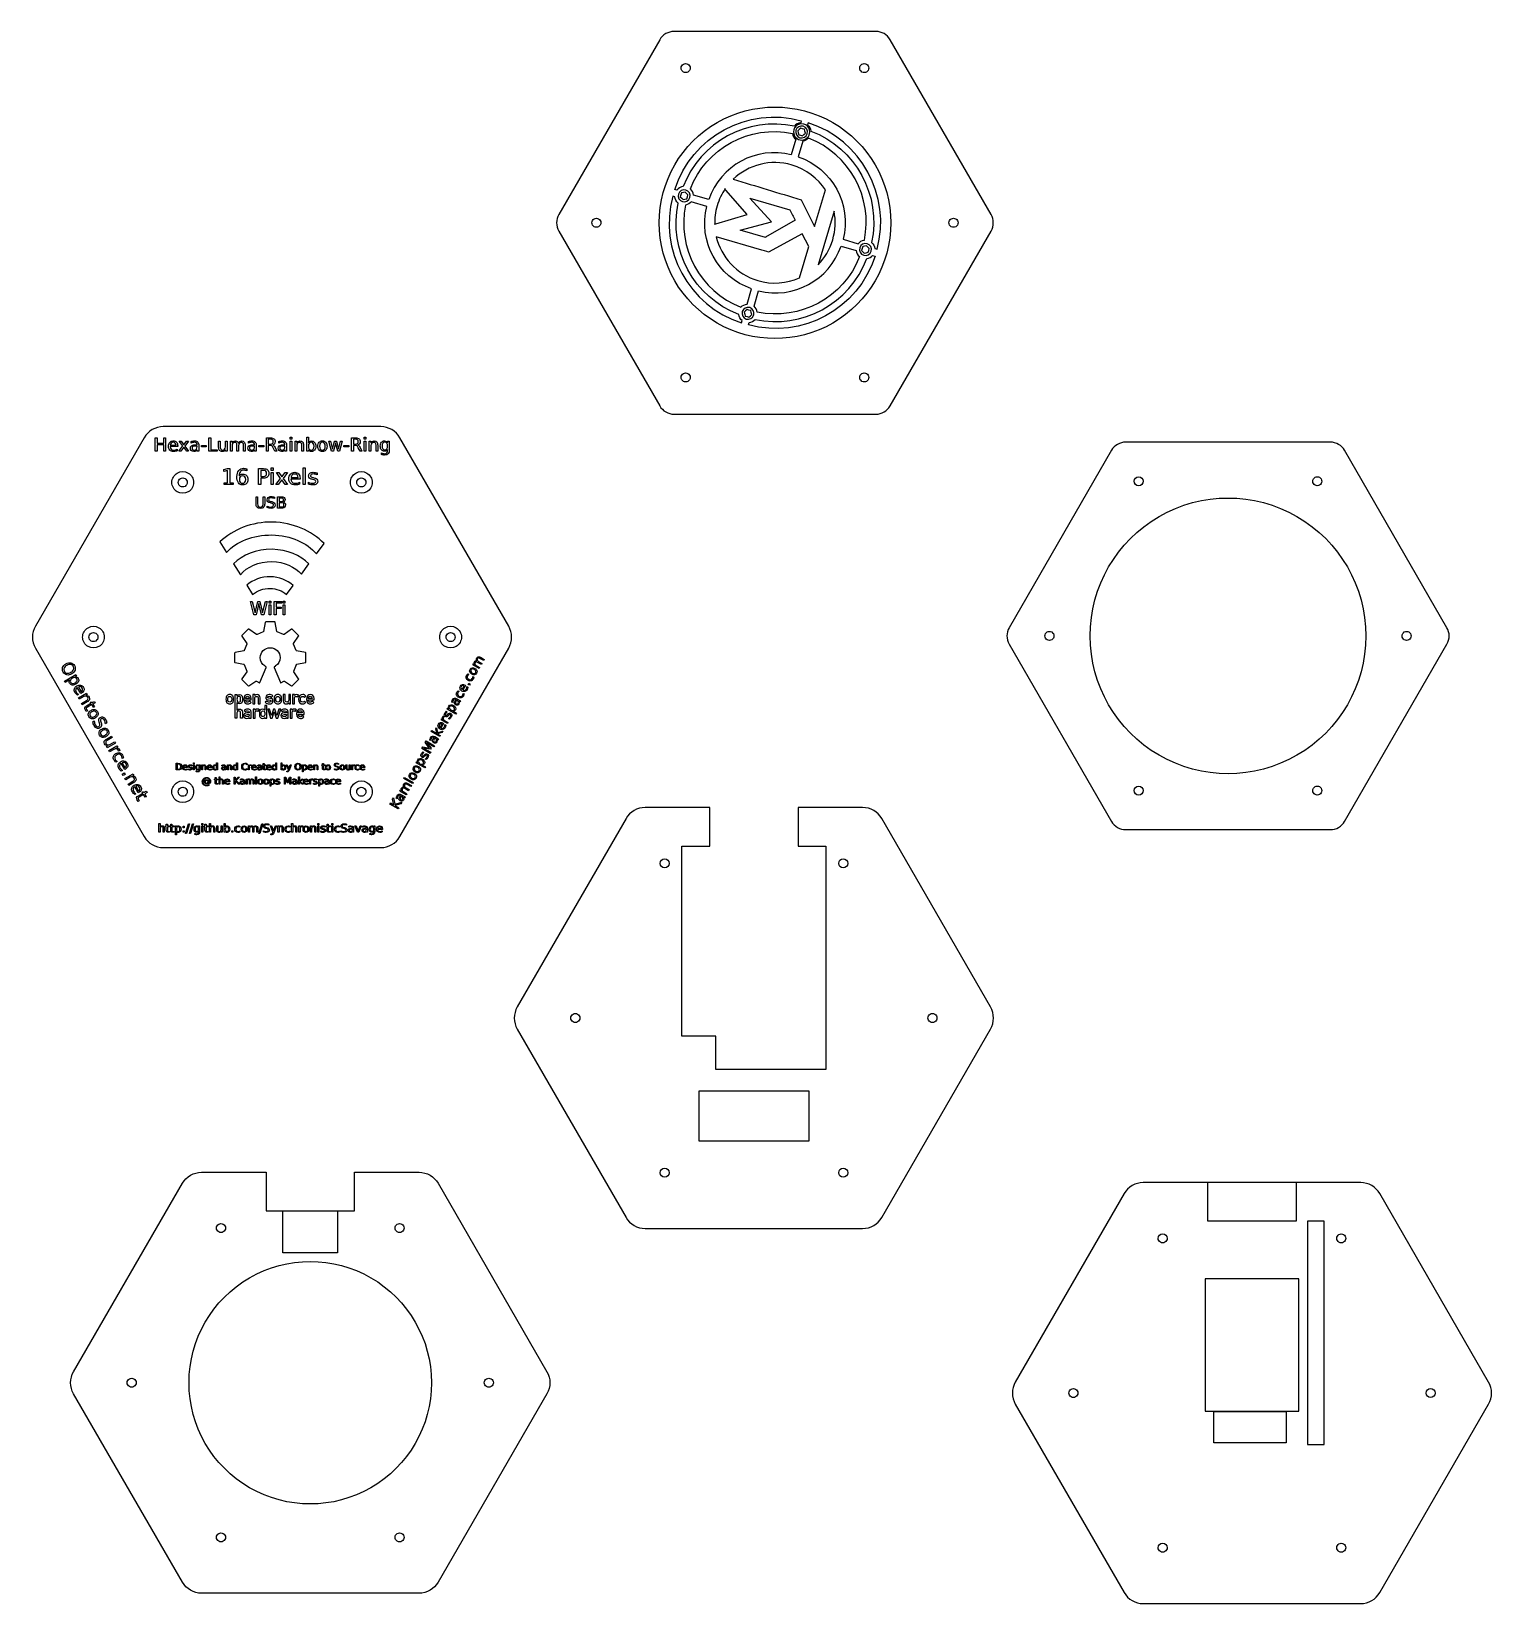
# Model space of a CAD drawing. Extents: x 0 to 264, y -3 to 282.
import ezdxf

# ---------------------------------------------------------------- set-up
doc = ezdxf.new("R2010")
doc.units = 0
doc.layers.add('Layer_1', color=7, linetype='CONTINUOUS')

msp = doc.modelspace()

# ---------------------------------------------------------------- linework, layer by layer
at = {"layer": 'Layer_1', "color": 7}
for p, q in [((152.710752, 281.937297), (116.174852, 281.937297)), ((173.576782, 248.796273), (155.308832, 280.437297)), ((117.460506, 275.294878), (117.460506, 275.294878)), ((149.790525, 275.294878), (149.790525, 275.294878)), ((95.308832, 245.796273), (113.576782, 214.155263)), ((101.295528, 247.296275), (101.295528, 247.296275)), ((113.485699, 247.296275), (113.485699, 247.296275)), ((155.308832, 214.155263), (173.576782, 245.796273)), ((165.95553, 247.296275), (165.95553, 247.296275)), ((117.460506, 219.297679), (117.460506, 219.297679)), ((149.790525, 219.297679), (149.790525, 219.297679)), ((116.174852, 212.655263), (152.710752, 212.655263)), ((116.174852, 212.655263), (116.174852, 212.655263)), ((63.086896, 210.393289), (23.705706, 210.393289)), ((86.241596, 174.288169), (66.550996, 208.393289)), ((195.367589, 206.105177), (176.830789, 173.998497)), ((235.007259, 207.586697), (197.933669, 207.586697)), ((256.110139, 173.998497), (237.573339, 206.105177)), ((26.41399, 200.286759), (26.41399, 200.286759)), ((58.74399, 200.286759), (58.74399, 200.286759)), ((199.488141, 200.515567), (199.488141, 200.515567)), ((231.818141, 200.515567), (231.818141, 200.515567)), ((43.472072, 193.112894), (43.472072, 193.112894)), ((33.960378, 189.5293), (35.145241, 187.627332)), ((43.417086, 188.18456), (43.417086, 188.184561)), ((51.439815, 187.37142), (52.803912, 189.222094)), ((36.431849, 185.559997), (37.682144, 183.552204)), ((48.715924, 183.674494), (50.085199, 185.533119)), ((43.09576, 183.224478), (43.09576, 183.224478)), ((38.832801, 181.704182), (39.888701, 180.007795)), ((46.024861, 180.022752), (47.20842, 181.630332)), ((39.087006, 173.719269), (37.936116, 172.568469)), ((40.562676, 172.791659), (39.196296, 173.729369)), ((42.167036, 174.959539), (41.862666, 173.323909)), ((43.879006, 175.029639), (42.251336, 175.029639)), ((44.267866, 173.323909), (43.963406, 174.959539)), ((46.934326, 173.729409), (45.567846, 172.791689)), ((48.194306, 172.568409), (47.043506, 173.719209)), ((10.248996, 172.288159), (10.248996, 172.288159)), ((37.926116, 172.459179), (38.847586, 171.116269)), ((38.855586, 170.994009), (38.370746, 169.863129)), ((41.781866, 173.231409), (40.685516, 172.782659)), ((45.445016, 172.782689), (44.348666, 173.231409)), ((47.759666, 169.863069), (47.274936, 170.993949)), ((47.282936, 171.116219), (48.204306, 172.459129)), ((74.908991, 172.288159), (74.908991, 172.288159)), ((183.323151, 172.516967), (183.323151, 172.516967)), ((191.517363, 172.516967), (191.517363, 172.516967)), ((237.573339, 138.928767), (256.110139, 171.035437)), ((247.983151, 172.516967), (247.983151, 172.516967)), ((36.625666, 169.404059), (36.625766, 167.776509)), ((38.277146, 169.782629), (36.695866, 169.488559)), ((49.434646, 169.488399), (47.853266, 169.782469)), ((49.505076, 167.776249), (49.505266, 169.403799)), ((66.550996, 136.183049), (86.241596, 170.288169)), ((36.695966, 167.692009), (38.238476, 167.404959)), ((38.802636, 165.998079), (37.926486, 164.721249)), ((38.330076, 167.323859), (38.811636, 166.120919)), ((41.215236, 164.053929), (42.355736, 166.809669)), ((42.322236, 166.912689), (42.183816, 166.997389)), ((43.775446, 166.809669), (44.915856, 164.053829)), ((43.947376, 166.997389), (43.808946, 166.912689)), ((47.319306, 166.120669), (47.800866, 167.323609)), ((48.204546, 164.720999), (47.328306, 165.997809)), ((47.892366, 167.404709), (49.434876, 167.691749)), ((37.936486, 164.611889), (39.087466, 163.461089)), ((39.196756, 163.450889), (40.450966, 164.311749)), ((40.571206, 164.315749), (41.124336, 164.020429)), ((45.006756, 164.020329), (45.559826, 164.315669)), ((45.680066, 164.311669), (46.934386, 163.450809)), ((47.043566, 163.460809), (48.194546, 164.611609)), ((26.41399, 144.289559), (26.41399, 144.289559)), ((58.74399, 144.289559), (58.74399, 144.289559)), ((199.488141, 144.518367), (199.488141, 144.518367)), ((231.818141, 144.518367), (231.818141, 144.518367)), ((122.635651, 141.4432), (110.945051, 141.4432)), ((122.635651, 134.4432), (122.635651, 141.4432)), ((150.326251, 141.4432), (138.635651, 141.4432)), ((138.635651, 141.4432), (138.635651, 134.4432)), ((107.480951, 139.4432), (87.790351, 105.338079)), ((173.480951, 105.338079), (153.790351, 139.4432)), ((23.705706, 134.183049), (63.086896, 134.183049)), ((117.585651, 100.043197), (117.585651, 134.4432)), ((117.585651, 134.4432), (122.635651, 134.4432)), ((138.635651, 134.4432), (143.685651, 134.4432)), ((143.685651, 134.4432), (143.685651, 100.043197)), ((113.653353, 131.336684), (113.653353, 131.336684)), ((145.983343, 131.336684), (145.983343, 131.336684)), ((97.488343, 103.33808), (97.488343, 103.33808)), ((162.148353, 103.33808), (162.148353, 103.33808)), ((87.790351, 101.338079), (107.480951, 67.232962)), ((123.758591, 100.043197), (117.585651, 100.043197)), ((123.758591, 94.043197), (123.758591, 100.043197)), ((143.685651, 100.043197), (143.685651, 94.043197)), ((153.790351, 67.232962), (173.480951, 101.338079)), ((140.685651, 94.043197), (123.758591, 94.043197)), ((143.685651, 94.043197), (140.685651, 94.043197)), ((120.635651, 90.118079), (120.635651, 81.118079)), ((140.635651, 90.118079), (120.635651, 90.118079)), ((140.635651, 81.118079), (140.635651, 90.118079)), ((120.635651, 81.118079), (140.635651, 81.118079)), ((30.625669, 75.418033), (42.316269, 75.418033)), ((42.316269, 75.418033), (42.316269, 68.418033)), ((58.316269, 68.418033), (58.316269, 75.418033)), ((58.316269, 75.418033), (70.006869, 75.418033)), ((113.653353, 75.339476), (113.653353, 75.339476)), ((145.983343, 75.339476), (145.983343, 75.339476)), ((73.470969, 73.418033), (93.161569, 39.312913)), ((197.652105, 71.545598), (177.961505, 37.440478)), ((197.652105, 71.545598), (177.961505, 37.440478)), ((212.806805, 73.545598), (201.116205, 73.545598)), ((240.497405, 73.545598), (201.116215, 73.545598)), ((212.806805, 66.545598), (212.806805, 73.545598)), ((240.497405, 73.545598), (228.806805, 73.545598)), ((228.806805, 73.545598), (228.806805, 66.545598)), ((263.652105, 37.440478), (243.961505, 71.545598)), ((263.652105, 37.440478), (243.961505, 71.545598)), ((42.316269, 68.418033), (58.316269, 68.418033)), ((228.806805, 66.545598), (212.806805, 66.545598)), ((233.856805, 66.545598), (230.856805, 66.545598)), ((230.856805, 66.545598), (230.856805, 32.145598)), ((233.856805, 32.145598), (233.856805, 66.545598)), ((33.333973, 65.311533), (33.333973, 65.311533)), ((65.663957, 65.311533), (65.663957, 65.311533)), ((110.945051, 65.232966), (150.326251, 65.232966)), ((203.824497, 63.439088), (203.824497, 63.439088)), ((236.154497, 63.439088), (236.154497, 63.439088)), ((229.306805, 56.145598), (212.306805, 56.145598)), ((212.306805, 56.145598), (212.306805, 32.145598)), ((229.306805, 32.145598), (229.306805, 56.145598)), ((17.168962, 37.312903), (17.168962, 37.312903)), ((28.365651, 37.312903), (28.365651, 37.312903)), ((81.828966, 37.312903), (81.828966, 37.312903)), ((27.161569, 1.207793), (7.470969, 35.312913)), ((187.659487, 35.440468), (187.659487, 35.440468)), ((252.319487, 35.440468), (252.319487, 35.440468)), ((177.961505, 33.440478), (197.652105, -0.664642)), ((177.961505, 33.440478), (197.652105, -0.664642)), ((212.306805, 32.145598), (229.306805, 32.145598)), ((230.856805, 32.145598), (230.856805, 28.545598)), ((233.856805, 28.545598), (233.856805, 32.145598)), ((243.961505, -0.664642), (263.652105, 33.440478)), ((243.961505, -0.664642), (263.652105, 33.440478)), ((230.856805, 28.545598), (230.856805, 26.145598)), ((233.856805, 26.145598), (233.856805, 28.545598)), ((230.856805, 26.145598), (233.856805, 26.145598)), ((33.333973, 9.314303), (33.333973, 9.314303)), ((65.663957, 9.314303), (65.663957, 9.314303)), ((203.824497, 7.441878), (203.824497, 7.441878)), ((236.154497, 7.441878), (236.154497, 7.441878)), ((70.006869, -0.792207), (30.625669, -0.792207)), ((201.116205, -2.664642), (240.497405, -2.664642)), ((201.116215, -2.664642), (240.497405, -2.664642))]:
    msp.add_line(p, q, dxfattribs=at)
at = {"layer": 'Layer_1', "color": 3}
for p, q in [((139.221397, 265.782046), (139.112491, 265.413876)), ((140.485537, 265.408279), (140.368923, 265.013791)), ((138.225582, 262.414163), (137.396111, 259.608814)), ((138.236006, 264.042019), (138.236006, 264.042019)), ((138.845298, 264.183655), (138.587036, 263.938232)), ((138.587036, 263.938232), (138.587036, 263.938232)), ((138.587036, 263.938232), (138.67029, 263.591807)), ((139.497487, 262.066677), (138.66025, 259.235034)), ((138.67029, 263.591807), (138.75366, 263.245488)), ((138.753684, 263.245488), (139.095292, 263.144511)), ((139.103618, 264.428951), (138.845298, 264.183655)), ((139.095292, 263.144464), (139.436936, 263.043487)), ((139.445238, 264.327927), (139.103618, 264.428904)), ((139.436936, 263.043475), (139.695267, 263.28877)), ((139.786847, 264.226926), (139.445238, 264.327904)), ((139.695267, 263.28877), (139.953529, 263.534194)), ((139.87024, 263.880572), (139.78687, 264.226926)), ((139.953529, 263.534194), (139.870275, 263.880572)), ((137.535333, 257.755158), (137.535333, 257.755158)), ((116.306285, 253.325625), (116.306285, 253.325625)), ((116.678933, 253.215436), (116.306285, 253.325625)), ((119.129264, 253.433494), (119.129264, 253.433494)), ((125.416265, 253.334779), (125.46139, 253.487562)), ((125.548258, 253.199555), (125.416265, 253.334779)), ((125.461483, 253.487562), (125.461623, 253.487562)), ((115.943664, 252.099416), (115.943664, 252.099416)), ((116.33224, 251.984447), (115.943664, 252.099416)), ((117.31355, 252.010659), (117.558846, 251.752327)), ((117.414539, 252.352267), (117.313562, 252.010659)), ((117.515575, 252.693888), (117.414598, 252.352267)), ((117.861929, 252.77727), (117.515575, 252.693899)), ((117.558846, 251.752327), (117.804269, 251.494066)), ((117.804269, 251.494066), (118.150694, 251.577319)), ((118.208307, 252.860559), (117.861929, 252.777305)), ((118.150694, 251.577331), (118.497013, 251.660701)), ((118.208307, 252.860559), (118.208307, 252.860559)), ((118.453731, 252.602297), (118.208307, 252.860559)), ((118.261652, 250.511892), (118.261652, 250.511892)), ((118.312106, 253.211589), (118.312106, 253.211589)), ((118.699026, 252.343977), (118.453731, 252.602297)), ((118.497013, 251.660713), (118.59799, 252.002357)), ((118.598037, 252.002357), (118.699014, 252.343977)), ((122.11692, 250.274094), (119.306207, 251.105175)), ((122.479529, 251.500304), (119.684744, 252.326685)), ((129.437189, 248.769487), (125.548258, 253.199555)), ((129.899481, 251.768465), (137.124055, 249.632259)), ((133.797985, 247.487017), (129.899481, 251.768465)), ((139.180691, 251.472494), (141.633565, 246.627964)), ((141.633565, 246.627964), (143.587879, 253.237498)), ((123.755061, 247.134902), (129.437189, 248.769487)), ((138.131064, 247.759889), (132.750142, 244.702201)), ((137.124055, 249.632259), (137.124125, 249.632259)), ((145.14678, 249.393447), (142.285323, 239.715277)), ((123.538787, 246.984672), (123.570736, 247.093112)), ((123.570713, 247.093112), (123.755061, 247.134856)), ((123.828741, 244.782074), (123.828741, 244.782074)), ((132.054599, 242.349862), (123.828741, 244.782074)), ((128.176069, 245.98586), (133.797985, 247.487017)), ((132.73138, 244.638956), (128.176069, 245.98586)), ((139.391263, 245.324086), (133.256217, 241.994565)), ((140.564127, 243.01082), (139.391263, 245.324086)), ((132.562856, 242.199574), (132.054599, 242.349862)), ((132.95486, 242.083672), (132.562856, 242.199574)), ((132.750142, 244.702201), (132.731369, 244.639003)), ((133.256217, 241.994565), (132.95486, 242.083648)), ((138.886493, 237.337075), (140.564127, 243.01082)), ((146.406157, 243.092232), (149.155165, 242.279411)), ((146.768733, 244.318453), (149.501814, 243.510343)), ((150.136405, 242.305554), (150.381732, 242.047234)), ((150.237431, 242.647209), (150.136407, 242.305554)), ((150.338425, 242.988818), (150.237436, 242.647209)), ((150.684778, 243.072211), (150.338425, 242.988841)), ((150.381732, 242.047234), (150.627157, 241.788972)), ((150.637095, 244.146313), (150.637095, 244.146313)), ((151.031197, 243.155465), (150.684778, 243.072211)), ((150.973542, 241.872296), (151.319896, 241.955666)), ((151.031197, 243.1555), (151.031197, 243.1555)), ((151.27659, 242.897238), (151.031197, 243.1555)), ((151.134988, 243.506495), (151.134988, 243.506495)), ((151.521916, 242.638919), (151.27659, 242.897238)), ((151.319896, 241.955689), (151.420885, 242.297298)), ((151.420889, 242.297298), (151.521913, 242.638919)), ((152.507599, 242.621568), (152.94198, 242.493131)), ((152.94198, 242.493131), (152.94198, 242.493131)), ((142.285323, 239.715277), (142.285323, 239.715277)), ((149.760566, 241.169303), (149.760566, 241.169303)), ((150.627157, 241.789007), (150.973542, 241.872261)), ((152.129128, 241.400081), (152.579437, 241.266945)), ((152.579437, 241.266945), (152.579437, 241.266945)), ((129.407409, 232.591004), (130.22543, 235.357513)), ((130.66383, 232.190908), (131.489605, 234.983757)), ((128.530912, 231.219135), (128.530912, 231.219135)), ((129.140204, 231.360772), (128.881943, 231.115336)), ((128.881943, 231.115336), (128.881943, 231.115336)), ((128.881943, 231.115336), (128.965196, 230.768959)), ((128.965196, 230.768959), (129.048567, 230.422604)), ((129.398524, 231.606091), (129.140204, 231.360772)), ((129.740144, 231.505067), (129.398524, 231.606044)), ((130.081788, 231.404043), (129.740144, 231.50502)), ((129.990174, 230.46591), (130.248436, 230.711299)), ((130.165147, 231.057723), (130.081776, 231.404043)), ((130.248436, 230.711299), (130.165182, 231.057723)), ((128.400108, 229.18421), (128.520453, 229.591244)), ((129.04859, 230.422604), (129.390234, 230.321627)), ((129.390234, 230.321604), (129.731842, 230.220626)), ((129.664283, 228.810501), (129.792429, 229.243794)), ((129.731842, 230.22058), (129.990174, 230.46591)), ((22.266836, 208.373679), (22.595356, 208.373679)), ((22.266836, 205.945579), (22.266836, 208.373679)), ((22.595356, 208.373679), (22.595356, 207.378369)), ((23.789076, 207.378369), (23.789076, 208.373679)), ((23.789076, 208.373679), (24.117596, 208.373679)), ((24.117596, 208.373679), (24.117596, 205.945579)), ((27.238506, 206.898599), (26.591226, 207.767059)), ((26.591226, 207.767059), (26.944136, 207.767059)), ((26.944136, 207.767059), (27.427156, 207.118159)), ((27.427156, 207.118159), (27.910176, 207.767059)), ((28.263086, 207.767059), (27.604426, 206.880709)), ((27.910176, 207.767059), (28.263086, 207.767059)), ((31.979227, 208.373679), (32.307744, 208.373679)), ((31.979227, 205.945579), (31.979227, 208.373679)), ((32.307744, 208.373679), (32.307744, 206.222049)), ((33.730776, 206.664409), (33.730776, 207.767059)), ((33.730776, 207.767059), (34.030019, 207.767059)), ((34.030019, 207.767059), (34.030019, 206.675799)), ((34.483762, 207.810969), (34.483762, 207.810969)), ((34.957021, 206.734339), (34.957021, 207.767059)), ((34.957021, 207.767059), (35.256264, 207.767059)), ((35.256264, 207.767059), (35.256264, 205.945579)), ((35.864508, 205.945629), (35.864508, 207.767109)), ((35.864508, 207.767109), (36.165378, 207.767109)), ((36.165378, 207.767109), (36.165378, 207.484129)), ((42.381174, 205.945589), (42.381174, 208.373689)), ((42.381174, 208.373689), (43.122777, 208.373689)), ((42.709691, 208.103709), (42.709691, 207.241759)), ((43.122777, 208.103709), (42.709691, 208.103709)), ((46.655145, 208.476129), (46.954389, 208.476129)), ((46.655145, 208.097199), (46.655145, 208.476129)), ((46.954389, 208.097199), (46.655145, 208.097199)), ((46.655145, 207.767059), (46.954389, 207.767059)), ((46.655145, 205.945579), (46.655145, 207.767059)), ((46.954389, 208.476129), (46.954389, 208.097199)), ((46.954389, 207.767059), (46.954389, 205.945579)), ((47.567513, 205.945579), (47.567513, 207.767059)), ((47.567513, 207.767059), (47.868382, 207.767059)), ((47.868382, 207.767059), (47.868382, 207.484079)), ((49.681729, 205.945629), (49.681729, 208.476179)), ((49.681729, 208.476179), (49.982598, 208.476179)), ((49.982598, 208.476179), (49.982598, 207.490579)), ((52.513154, 207.810969), (52.513154, 207.810969)), ((53.669468, 207.767059), (53.968711, 207.767059)), ((54.14598, 205.945579), (53.669468, 207.767059)), ((53.968711, 207.767059), (54.342765, 206.345649)), ((54.342765, 206.345649), (54.715193, 207.767059)), ((54.715193, 207.767059), (55.068104, 207.767059)), ((55.068104, 207.767059), (55.442158, 206.345649)), ((55.442158, 206.345649), (55.814585, 207.767059)), ((56.113829, 207.767059), (55.637317, 205.945579)), ((55.814585, 207.767059), (56.113829, 207.767059)), ((57.785685, 205.945589), (57.785685, 208.373689)), ((57.785685, 208.373689), (58.527287, 208.373689)), ((58.114202, 208.103709), (58.114202, 207.241759)), ((58.527287, 208.103709), (58.114202, 208.103709)), ((60.088554, 208.476129), (60.387797, 208.476129)), ((60.088554, 208.097199), (60.088554, 208.476129)), ((60.387797, 208.097199), (60.088554, 208.097199)), ((60.088554, 207.767059), (60.387797, 207.767059)), ((60.088554, 205.945579), (60.088554, 207.767059)), ((60.387797, 208.476129), (60.387797, 208.097199)), ((60.387797, 207.767059), (60.387797, 205.945579)), ((61.000922, 205.945579), (61.000922, 207.767059)), ((61.000922, 207.767059), (61.301791, 207.767059)), ((61.301791, 207.767059), (61.301791, 207.484079)), ((64.32512, 207.490659), (64.32512, 207.767139)), ((64.32512, 207.767139), (64.624363, 207.767139)), ((64.624363, 207.767139), (64.624363, 206.171639)), ((22.595356, 205.945579), (22.266836, 205.945579)), ((22.595356, 207.378369), (23.789076, 207.378369)), ((23.789076, 207.101889), (22.595356, 207.101889)), ((22.595356, 207.101889), (22.595356, 205.945579)), ((23.789076, 205.945579), (23.789076, 207.101889)), ((24.117596, 205.945579), (23.789076, 205.945579)), ((26.316376, 206.784759), (24.940516, 206.784759)), ((24.950266, 207.017299), (26.017136, 207.018929)), ((26.246446, 206.321269), (26.246446, 206.038289)), ((26.316376, 206.931129), (26.316376, 206.784759)), ((26.316376, 206.931119), (26.316376, 206.931129)), ((26.531056, 205.945579), (27.238506, 206.898599)), ((26.883966, 205.945579), (26.531056, 205.945579)), ((27.414146, 206.661159), (26.883966, 205.945579)), ((27.944326, 205.945579), (27.414146, 206.661159)), ((27.604426, 206.880709), (28.297236, 205.945579)), ((28.297236, 205.945579), (27.944326, 205.945579)), ((28.739596, 207.407629), (28.739596, 207.684109)), ((29.425906, 207.095349), (29.845496, 207.095349)), ((29.845496, 206.861259), (29.547876, 206.861199)), ((29.845496, 207.095349), (29.845496, 207.124649)), ((29.845496, 206.794559), (29.845496, 206.861259)), ((29.845496, 205.945579), (29.845496, 206.222049)), ((30.144736, 205.945579), (29.845496, 205.945579)), ((30.144736, 206.984799), (30.144736, 205.945579)), ((30.144736, 206.984739), (30.144736, 206.984799)), ((30.611492, 206.991299), (31.488079, 206.991299)), ((30.611492, 206.724589), (30.611492, 206.991299)), ((31.488079, 206.724589), (30.611492, 206.724589)), ((31.488079, 206.991299), (31.488079, 206.724589)), ((33.490079, 205.945579), (31.979227, 205.945579)), ((32.307744, 206.222049), (33.490079, 206.222049)), ((33.490079, 206.222049), (33.490079, 205.945579)), ((33.730776, 206.664399), (33.730776, 206.664409)), ((34.957021, 205.945579), (34.957021, 206.225309)), ((35.256264, 205.945579), (34.957021, 205.945579)), ((36.165378, 205.945629), (35.864508, 205.945629)), ((36.165378, 206.975089), (36.165378, 205.945629)), ((37.043591, 205.945629), (37.043591, 207.035259)), ((37.34446, 205.945629), (37.043591, 205.945629)), ((37.294044, 207.417459), (37.294044, 207.417399)), ((37.34446, 206.975089), (37.34446, 205.945629)), ((38.222673, 205.945629), (38.222673, 207.035259)), ((38.523543, 205.945629), (38.222673, 205.945629)), ((38.523543, 207.045019), (38.523543, 205.945629)), ((39.141544, 207.407629), (39.141544, 207.684109)), ((39.827851, 207.095349), (40.247442, 207.095349)), ((40.247442, 206.861259), (39.949825, 206.861199)), ((40.247442, 207.095349), (40.247442, 207.124649)), ((40.247442, 206.794559), (40.247442, 206.861259)), ((40.247442, 205.945579), (40.247442, 206.222049)), ((40.546685, 205.945579), (40.247442, 205.945579)), ((40.546685, 206.984799), (40.546685, 205.945579)), ((40.546685, 206.984739), (40.546685, 206.984799)), ((41.01344, 206.991299), (41.890027, 206.991299)), ((41.01344, 206.724589), (41.01344, 206.991299)), ((41.890027, 206.724589), (41.01344, 206.724589)), ((41.890027, 206.991299), (41.890027, 206.724589)), ((42.709691, 205.945589), (42.381174, 205.945589)), ((42.709691, 207.241759), (43.122777, 207.241759)), ((43.067482, 206.971799), (42.709691, 206.971799)), ((42.709691, 206.971799), (42.709691, 205.945589)), ((43.53261, 207.084009), (43.53261, 207.083999)), ((43.919674, 205.945579), (43.609047, 206.568459)), ((44.272586, 205.945579), (43.919674, 205.945579)), ((43.93919, 206.609119), (44.272586, 205.945579)), ((44.632003, 207.407629), (44.632003, 207.684109)), ((45.318311, 207.095349), (45.737902, 207.095349)), ((45.737902, 206.861259), (45.440285, 206.861199)), ((45.737902, 207.095349), (45.737902, 207.124649)), ((45.737902, 206.794559), (45.737902, 206.861259)), ((45.737902, 205.945579), (45.737902, 206.222049)), ((46.037145, 205.945579), (45.737902, 205.945579)), ((46.037145, 206.984799), (46.037145, 205.945579)), ((46.037145, 206.984739), (46.037145, 206.984799)), ((46.954389, 205.945579), (46.655145, 205.945579)), ((47.868382, 205.945579), (47.567513, 205.945579)), ((47.868382, 206.975039), (47.868382, 205.945579)), ((48.793759, 205.945579), (48.793759, 207.035209)), ((49.093002, 205.945579), (48.793759, 205.945579)), ((49.093002, 207.044969), (49.093002, 205.945579)), ((49.093002, 207.044949), (49.093002, 207.044969)), ((49.982598, 205.945629), (49.681729, 205.945629)), ((49.982598, 206.218849), (49.982598, 205.945629)), ((51.000675, 206.854689), (51.000675, 206.854689)), ((52.513154, 207.557259), (52.513154, 207.557259)), ((54.498892, 205.945579), (54.14598, 205.945579)), ((54.892462, 207.438539), (54.498892, 205.945579)), ((55.284405, 205.945579), (54.892462, 207.438539)), ((55.637317, 205.945579), (55.284405, 205.945579)), ((56.417951, 206.991299), (57.294538, 206.991299)), ((56.417951, 206.724589), (56.417951, 206.991299)), ((57.294538, 206.724589), (56.417951, 206.724589)), ((57.294538, 206.991299), (57.294538, 206.724589)), ((58.114202, 205.945589), (57.785685, 205.945589)), ((58.114202, 207.241759), (58.527287, 207.241759)), ((58.471992, 206.971799), (58.114202, 206.971799)), ((58.114202, 206.971799), (58.114202, 205.945589)), ((58.93712, 207.084009), (58.93712, 207.083999)), ((59.324184, 205.945579), (59.013557, 206.568459)), ((59.677096, 205.945579), (59.324184, 205.945579)), ((59.3437, 206.609119), (59.677096, 205.945579)), ((60.387797, 205.945579), (60.088554, 205.945579)), ((61.301791, 205.945579), (61.000922, 205.945579)), ((61.301791, 206.975039), (61.301791, 205.945579)), ((62.227168, 205.945579), (62.227168, 207.035209)), ((62.526411, 205.945579), (62.227168, 205.945579)), ((62.526411, 207.044969), (62.526411, 205.945579)), ((62.526411, 207.044949), (62.526411, 207.044969)), ((63.21597, 205.348769), (63.21597, 205.639879)), ((64.32512, 206.877459), (64.32512, 206.877459)), ((64.32512, 206.118069), (64.32512, 206.266059)), ((34.652861, 202.656679), (35.348033, 202.796879)), ((34.652861, 202.298379), (34.652861, 202.656679)), ((35.351927, 202.438579), (34.652861, 202.298379)), ((35.348033, 202.796879), (35.74138, 202.796879)), ((35.351927, 200.220649), (35.351927, 202.438579)), ((35.74138, 202.796879), (35.74138, 200.220649)), ((38.851155, 202.732629), (38.851155, 202.732619)), ((38.851155, 202.732619), (38.851155, 202.374319)), ((40.954197, 202.796879), (41.842148, 202.796879)), ((40.954197, 199.889619), (40.954197, 202.796879)), ((41.347544, 202.473629), (41.347544, 201.381219)), ((41.842148, 202.473629), (41.347544, 202.473629)), ((43.259754, 202.919559), (43.61805, 202.919559)), ((43.259754, 202.465839), (43.259754, 202.919559)), ((43.61805, 202.465839), (43.259754, 202.465839)), ((43.259754, 202.070549), (43.61805, 202.070549)), ((43.259754, 199.889619), (43.259754, 202.070549)), ((43.61805, 202.919559), (43.61805, 202.465839)), ((43.61805, 202.070549), (43.61805, 199.889619)), ((44.951923, 201.030709), (44.176914, 202.070549)), ((44.176914, 202.070549), (44.599469, 202.070549)), ((44.599469, 202.070549), (45.177806, 201.293589)), ((45.177806, 201.293589), (45.756142, 202.070549)), ((46.178698, 202.070549), (45.390057, 201.009289)), ((45.756142, 202.070549), (46.178698, 202.070549)), ((49.054802, 202.919559), (49.413098, 202.919559)), ((49.054802, 199.889619), (49.054802, 202.919559)), ((49.413098, 202.919559), (49.413098, 199.889619)), ((34.709331, 200.220649), (35.351927, 200.220649)), ((34.709331, 199.889619), (34.709331, 200.220649)), ((36.383976, 199.889619), (34.709331, 199.889619)), ((35.74138, 200.220649), (36.383976, 200.220649)), ((36.383976, 200.220649), (36.383976, 199.889619)), ((38.070304, 201.499999), (38.070304, 201.499999)), ((41.347544, 199.889619), (40.954197, 199.889619)), ((41.347544, 201.381219), (41.842148, 201.381219)), ((41.842148, 201.057969), (41.347544, 201.057969)), ((41.347544, 201.057969), (41.347544, 199.889619)), ((43.61805, 199.889619), (43.259754, 199.889619)), ((44.104865, 199.889619), (44.951923, 201.030709)), ((44.527421, 199.889619), (44.104865, 199.889619)), ((45.162228, 200.746409), (44.527421, 199.889619)), ((45.797035, 199.889619), (45.162228, 200.746409)), ((45.390057, 201.009289), (46.21959, 199.889619)), ((46.21959, 199.889619), (45.797035, 199.889619)), ((48.466729, 200.894399), (46.819347, 200.894399)), ((46.83103, 201.172859), (48.108433, 201.174809)), ((48.382997, 200.339409), (48.382997, 200.000579)), ((48.466729, 201.069669), (48.466729, 201.069659)), ((48.466729, 201.069659), (48.466729, 200.894399)), ((49.413098, 199.889619), (49.054802, 199.889619)), ((50.001175, 199.969309), (50.001175, 200.339289)), ((50.770343, 200.837829), (50.645719, 200.867029)), ((50.842392, 201.165009), (50.965069, 201.137709)), ((51.551191, 202.006289), (51.551191, 201.667469)), ((51.551195, 202.006219), (51.551191, 202.006289)), ((40.495713, 197.695979), (40.775455, 197.695979)), ((40.495713, 196.411649), (40.495713, 197.695979)), ((40.775455, 197.695979), (40.775455, 196.446099)), ((41.791069, 196.446099), (41.791069, 197.695979)), ((41.791069, 197.695979), (42.070811, 197.695979)), ((42.070811, 197.695979), (42.070811, 196.411649)), ((43.262816, 196.550789), (43.093317, 196.583889)), ((43.176002, 196.849859), (43.344123, 196.815359)), ((43.82781, 197.628459), (43.82781, 197.356989)), ((43.827812, 197.628369), (43.82781, 197.628459)), ((44.385915, 197.695979), (45.096983, 197.695979)), ((44.385919, 195.638569), (44.385915, 197.695979)), ((45.076312, 197.467269), (44.664279, 197.467229)), ((44.664279, 197.467229), (44.664279, 196.847109)), ((44.664279, 196.847109), (45.076312, 196.847109)), ((44.664279, 196.621109), (44.664279, 195.867329)), ((45.110763, 196.621059), (44.664279, 196.621109)), ((42.511788, 195.729449), (42.511788, 196.016089)), ((45.124548, 195.638569), (44.385919, 195.638569)), ((44.664279, 195.867329), (45.110763, 195.867329)), ((39.490747, 178.717037), (39.818273, 178.717037)), ((40.091211, 176.319986), (39.490747, 178.717037)), ((39.818273, 178.717037), (40.322407, 176.690863)), ((40.322407, 176.690863), (40.824939, 178.717037)), ((41.009576, 178.400748), (40.499016, 176.319986)), ((40.824939, 178.717037), (41.189398, 178.717037)), ((41.515314, 176.319986), (41.009576, 178.400748)), ((41.189398, 178.717037), (41.693532, 176.690863)), ((41.693532, 176.690863), (42.196056, 178.717037)), ((42.525192, 178.717037), (41.923118, 176.319986)), ((42.196056, 178.717037), (42.525192, 178.717037)), ((42.87038, 178.818185), (43.165796, 178.818185)), ((42.87038, 178.444097), (42.87038, 178.818185)), ((43.165796, 178.444097), (42.87038, 178.444097)), ((42.87038, 178.118175), (43.165796, 178.118175)), ((42.87038, 176.319986), (42.87038, 178.118175)), ((43.165796, 178.818185), (43.165796, 178.444097)), ((43.165796, 178.118175), (43.165796, 176.319986)), ((43.795164, 178.717037), (45.172708, 178.717037)), ((43.795164, 176.319986), (43.795164, 178.717037)), ((45.172708, 178.444097), (44.119477, 178.444097)), ((44.119477, 178.444097), (44.119477, 177.737666)), ((44.119477, 177.737666), (45.069952, 177.737666)), ((45.069952, 177.464726), (44.119477, 177.464726)), ((44.119477, 177.464726), (44.119477, 176.319986)), ((45.069952, 177.737666), (45.069952, 177.464726)), ((45.172708, 178.717037), (45.172708, 178.444097)), ((45.43922, 178.818185), (45.734636, 178.818185)), ((45.43922, 178.444097), (45.43922, 178.818185)), ((45.734636, 178.444097), (45.43922, 178.444097)), ((45.43922, 178.118175), (45.734636, 178.118175)), ((45.43922, 176.319986), (45.43922, 178.118175)), ((45.734636, 178.818185), (45.734636, 178.444097)), ((45.734636, 178.118175), (45.734636, 176.319986)), ((40.499016, 176.319986), (40.091211, 176.319986)), ((41.923118, 176.319986), (41.515314, 176.319986)), ((43.165796, 176.319986), (42.87038, 176.319986)), ((44.119477, 176.319986), (43.795164, 176.319986)), ((45.734636, 176.319986), (45.43922, 176.319986)), ((80.471945, 168.006596), (80.471949, 168.006617)), ((81.712641, 168.055353), (81.039371, 168.444065)), ((81.140674, 168.633449), (81.819972, 168.241256)), ((81.819972, 168.241256), (81.712641, 168.055353)), ((5.816289, 164.344243), (7.859495, 165.523888)), ((7.415232, 167.013677), (7.415232, 167.013677)), ((7.631975, 167.138813), (7.631975, 167.138813)), ((8.000655, 165.279391), (7.775983, 165.149676)), ((7.859495, 165.523888), (8.000655, 165.279391)), ((78.879977, 165.648494), (78.880017, 165.64847)), ((78.880017, 165.64847), (79.052859, 165.54868)), ((79.248277, 166.448769), (79.248277, 166.448769)), ((79.405042, 166.358261), (79.405042, 166.358261)), ((79.745922, 167.248044), (79.853253, 167.433948)), ((80.871386, 166.598257), (79.745922, 167.248044)), ((79.748245, 165.147199), (79.919073, 165.048572)), ((79.853253, 167.433948), (80.028102, 167.332999)), ((80.342627, 167.151408), (80.978718, 166.784161)), ((81.292015, 167.326808), (80.618745, 167.71552)), ((80.763256, 167.879958), (81.399347, 167.512711)), ((80.978718, 166.784161), (80.871386, 166.598257)), ((81.399347, 167.512711), (81.292015, 167.326808)), ((5.95745, 164.099746), (5.816289, 164.344243)), ((6.742485, 164.552986), (5.95745, 164.099746)), ((6.7425, 164.552995), (6.742485, 164.552986)), ((7.736891, 164.024005), (7.736891, 164.024005)), ((8.789509, 162.069579), (8.143985, 163.187659)), ((8.337552, 163.288842), (8.839426, 162.422634)), ((77.116264, 162.593654), (77.116305, 162.59363)), ((77.116305, 162.59363), (77.289146, 162.49384)), ((77.791646, 162.793258), (78.171229, 163.45304)), ((78.42266, 163.554406), (77.931836, 162.704274)), ((78.332213, 163.606625), (78.332219, 163.606622)), ((78.332219, 163.606622), (78.42266, 163.554406)), ((78.68411, 163.34584), (78.858959, 163.244891)), ((78.876229, 163.731998), (78.998647, 163.944032)), ((79.13147, 163.584634), (78.876229, 163.731998)), ((78.998647, 163.944032), (79.253888, 163.796668)), ((79.253888, 163.796668), (79.13147, 163.584634)), ((8.38007, 161.908962), (8.150113, 161.776196)), ((8.332655, 161.285982), (9.812852, 162.140575)), ((8.473815, 161.041485), (8.332655, 161.285982)), ((9.310394, 161.524484), (8.473815, 161.041485)), ((8.908456, 162.138253), (8.789509, 162.069579)), ((8.907979, 160.289491), (9.793456, 160.800721)), ((9.048377, 160.046315), (8.907979, 160.289491)), ((8.908515, 162.138288), (8.908456, 162.138253)), ((9.941784, 160.562124), (9.048377, 160.046315)), ((9.954013, 161.896077), (9.724056, 161.763312)), ((9.812852, 162.140575), (9.954013, 161.896077)), ((9.815357, 159.844189), (10.618891, 160.308109)), ((9.941813, 160.562141), (9.941784, 160.562124)), ((10.760015, 160.063589), (9.956482, 159.599669)), ((10.515882, 160.486526), (10.70487, 160.595639)), ((10.618891, 160.308109), (10.515882, 160.486526)), ((10.70487, 160.595639), (10.807879, 160.417222)), ((11.049204, 159.5627), (10.760015, 160.063589)), ((10.807879, 160.417222), (11.228151, 160.659866)), ((11.369276, 160.415346), (10.949004, 160.172702)), ((10.949004, 160.172702), (11.238192, 159.671813)), ((11.238192, 159.671813), (11.049204, 159.5627)), ((11.228151, 160.659866), (11.369276, 160.415346)), ((36.710631, 157.589779), (36.710631, 161.875514)), ((36.710631, 161.875514), (37.046156, 161.875514)), ((37.046156, 160.391012), (37.045336, 159.074281)), ((37.046156, 161.875514), (37.046156, 161.701832)), ((39.300056, 161.193822), (38.598751, 161.193822)), ((38.598751, 160.918634), (39.634285, 160.918634)), ((39.60153, 160.463189), (39.358999, 160.669536)), ((39.634285, 160.918634), (39.634285, 161.19392)), ((39.919664, 161.875604), (39.919558, 160.214181)), ((39.919558, 160.214181), (40.253787, 160.214181)), ((40.253894, 161.875604), (39.919664, 161.875604)), ((40.253787, 160.214181), (40.253787, 161.203636)), ((40.253894, 161.698683), (40.253894, 161.875604)), ((40.260453, 161.698683), (40.253894, 161.698683)), ((40.912522, 161.203636), (40.912522, 160.214181)), ((40.912522, 160.214181), (41.246751, 160.214181)), ((41.246751, 160.214181), (41.246751, 161.318465)), ((42.43228, 159.923169), (42.09805, 159.923169)), ((42.09805, 159.923169), (42.09805, 159.074281)), ((42.383142, 160.721929), (42.150517, 160.492616)), ((42.43228, 157.589779), (42.43228, 159.923169)), ((42.736984, 160.91196), (43.031981, 160.885805)), ((43.087776, 161.203726), (42.81249, 161.22324)), ((43.323829, 161.426538), (43.530176, 161.668879)), ((45.414862, 161.875604), (45.41478, 160.77114)), ((45.748993, 161.875604), (45.414862, 161.875604)), ((45.748993, 160.885969), (45.748993, 161.875604)), ((46.401176, 160.39111), (46.407735, 160.39111)), ((46.741866, 161.875604), (46.407735, 161.875604)), ((46.407735, 161.875604), (46.407735, 160.885969)), ((46.407735, 160.39111), (46.407735, 160.214001)), ((46.407735, 160.214001), (46.741866, 160.214001)), ((46.741866, 160.214001), (46.741866, 161.875604)), ((47.442638, 161.875588), (47.108318, 161.875588)), ((47.108318, 161.875588), (47.1084, 160.214181)), ((47.1084, 160.214181), (47.44272, 160.214181)), ((47.442638, 161.698667), (47.442638, 161.875588)), ((47.449197, 161.698667), (47.442638, 161.698667)), ((47.44272, 160.214181), (47.44272, 161.213631)), ((47.986716, 161.479086), (48.229246, 161.767507)), ((49.293731, 161.387313), (49.5395, 161.606886)), ((49.5395, 160.482711), (49.293731, 160.702292)), ((50.660067, 161.193822), (49.958861, 161.193822)), ((49.958861, 160.918634), (50.994387, 160.918634)), ((50.961541, 160.463189), (50.719011, 160.669536)), ((50.994387, 160.918634), (50.994387, 161.19392)), ((75.118511, 159.233135), (75.225843, 159.419038)), ((75.225843, 159.419038), (75.396671, 159.320411)), ((76.105835, 160.430352), (75.935007, 160.52898)), ((76.152762, 159.722623), (76.152762, 159.722623)), ((76.543623, 160.743012), (76.693305, 161.002268)), ((76.693305, 161.002268), (76.675187, 161.012729)), ((76.838014, 160.91872), (76.731816, 160.734846)), ((76.879197, 160.894943), (76.838014, 160.91872)), ((76.868364, 161.147728), (77.510482, 160.777)), ((76.868398, 161.147708), (76.868364, 161.147728)), ((77.403732, 160.592103), (77.232904, 160.690731)), ((77.510482, 160.777), (77.403732, 160.592103)), ((77.984532, 162.092359), (78.15536, 161.993731)), ((9.758031, 158.817243), (9.613819, 159.067027)), ((9.96156, 158.934751), (9.758031, 158.817243)), ((9.817348, 159.184534), (9.96156, 158.934751)), ((10.946297, 156.960516), (11.221187, 157.119224)), ((11.58428, 158.678657), (11.58428, 158.678657)), ((11.790448, 158.797687), (11.790448, 158.797687)), ((12.149838, 156.695012), (12.087704, 156.875883)), ((12.388559, 156.943852), (12.448595, 156.763533)), ((13.49614, 156.749822), (13.235784, 156.599504)), ((13.496163, 156.749834), (13.49614, 156.749822)), ((37.045336, 157.589779), (36.710631, 157.589779)), ((37.045336, 158.579414), (37.045336, 157.589779)), ((37.70398, 157.589779), (37.70398, 158.579414)), ((38.038209, 157.589779), (37.70398, 157.589779)), ((38.038209, 158.694251), (38.038209, 157.589779)), ((38.358443, 159.028382), (38.620594, 158.828512)), ((39.276, 158.569698), (38.813888, 158.569698)), ((38.876259, 158.29451), (39.276, 158.29451)), ((39.269432, 157.737281), (39.275991, 157.737281)), ((39.275991, 157.737281), (39.276, 157.589779)), ((39.276, 158.74338), (39.276, 158.569698)), ((39.276, 158.29451), (39.276, 158.173196)), ((39.276, 157.589779), (39.610319, 157.589779)), ((39.610319, 157.589779), (39.610319, 158.723678)), ((39.977493, 159.251201), (39.977484, 157.589779)), ((39.977484, 157.589779), (40.311714, 157.589779)), ((40.311722, 159.251201), (39.977493, 159.251201)), ((40.311714, 157.589779), (40.311714, 158.589409)), ((40.311722, 159.074281), (40.311722, 159.251201)), ((40.318281, 159.074281), (40.311722, 159.074281)), ((40.8558, 158.8547), (41.09824, 159.143121)), ((42.09805, 157.763469), (42.09805, 157.589779)), ((42.09805, 157.589779), (42.43228, 157.589779)), ((42.964985, 159.251201), (42.611141, 159.251201)), ((42.611141, 159.251201), (43.141999, 157.589783)), ((43.282926, 158.087884), (42.964985, 159.251201)), ((43.141999, 157.589783), (43.4369, 157.589783)), ((43.289496, 158.087884), (43.282926, 158.087884)), ((43.666288, 159.251201), (43.289496, 158.087884)), ((43.4369, 157.589783), (43.784266, 158.753192)), ((43.908815, 159.251201), (43.666288, 159.251201)), ((43.784266, 158.753192), (43.790836, 158.753192)), ((43.790836, 158.753192), (44.138203, 157.589783)), ((44.285607, 158.087884), (43.908815, 159.251201)), ((44.138203, 157.589783), (44.433288, 157.589783)), ((44.292361, 158.087884), (44.285607, 158.087884)), ((44.610025, 159.251201), (44.292361, 158.087884)), ((44.433288, 157.589783), (44.964054, 159.251201)), ((44.964054, 159.251201), (44.610025, 159.251201)), ((45.075188, 159.028382), (45.337421, 158.828512)), ((45.992736, 158.569698), (45.530633, 158.569698)), ((45.593086, 158.29451), (45.992827, 158.29451)), ((45.986259, 157.737281), (45.992818, 157.737281)), ((45.992736, 158.74338), (45.992736, 158.569698)), ((45.992818, 157.737281), (45.992818, 157.589779)), ((45.992818, 157.589779), (45.992827, 157.589779)), ((45.992827, 158.29451), (45.992827, 158.173196)), ((45.992827, 157.589779), (46.327146, 157.589779)), ((46.327146, 157.589779), (46.327146, 158.723678)), ((46.694516, 159.251201), (46.69441, 157.589779)), ((46.69441, 157.589779), (47.028541, 157.589779)), ((47.028647, 159.251201), (46.694516, 159.251201)), ((47.028541, 157.589779), (47.028541, 158.589409)), ((47.028647, 159.074281), (47.028647, 159.251201)), ((47.035207, 159.074281), (47.028647, 159.074281)), ((47.572537, 158.8547), (47.815067, 159.143121)), ((48.8568, 158.569698), (48.155585, 158.569698)), ((48.155585, 158.294322), (49.190931, 158.294322)), ((49.158265, 157.838876), (48.915743, 158.045413)), ((49.190931, 158.294322), (49.190931, 158.569796)), ((73.814013, 155.903795), (74.193597, 156.563578)), ((74.445028, 156.664944), (73.954207, 155.814817)), ((74.009261, 157.311789), (74.116592, 157.497693)), ((75.134725, 156.662002), (74.009261, 157.311789)), ((74.116592, 157.497693), (74.291441, 157.396744)), ((74.354581, 156.717163), (74.354586, 156.71716)), ((74.354586, 156.71716), (74.445028, 156.664944)), ((74.372009, 157.979965), (74.562658, 157.871221)), ((74.649174, 157.190207), (75.242057, 156.847906)), ((74.950354, 158.865299), (75.125202, 158.76435)), ((74.950362, 158.865287), (74.950354, 158.865299)), ((76.672053, 158.336197), (75.118511, 159.233135)), ((75.242057, 156.847906), (75.134725, 156.662002)), ((75.173255, 158.248893), (75.223899, 158.304067)), ((75.320657, 158.114218), (75.268457, 158.058608)), ((75.5397, 157.45852), (75.348769, 157.568754)), ((76.18247, 158.86673), (76.182487, 158.86672)), ((76.182487, 158.86672), (76.779385, 158.522101)), ((76.779385, 158.522101), (76.672053, 158.336197)), ((13.415625, 153.831044), (13.415632, 153.831049)), ((13.415632, 153.831049), (14.311677, 154.348381)), ((13.531533, 155.305915), (13.531533, 155.305915)), ((14.452075, 154.105205), (13.565279, 153.593213)), ((13.737701, 155.424946), (13.737701, 155.424946)), ((14.311677, 154.348381), (14.452075, 154.105205)), ((14.700644, 153.757079), (14.700644, 153.757079)), ((72.19262, 155.177163), (72.299952, 155.363067)), ((73.756216, 154.274421), (72.19262, 155.177163)), ((72.299952, 155.363067), (73.223437, 154.829893)), ((72.572954, 153.865611), (72.722636, 154.124868)), ((72.722636, 154.124868), (72.704518, 154.135328)), ((72.867345, 154.04132), (72.761147, 153.857446)), ((72.908528, 154.017543), (72.867345, 154.04132)), ((72.897695, 154.270327), (73.539813, 153.8996)), ((72.897729, 154.270307), (72.897695, 154.270327)), ((73.056594, 155.661789), (73.192933, 155.897935)), ((73.223437, 154.829893), (73.056594, 155.661789)), ((73.192933, 155.897935), (73.374867, 154.997031)), ((73.433063, 153.714703), (73.262235, 153.81333)), ((74.193662, 155.032099), (73.313878, 154.777677)), ((73.313878, 154.777677), (73.863548, 154.460325)), ((73.374867, 154.997031), (74.332903, 155.273271)), ((73.539813, 153.8996), (73.433063, 153.714703)), ((73.863548, 154.460325), (73.756216, 154.274421)), ((74.332903, 155.273271), (74.193662, 155.032099)), ((74.706481, 156.456384), (74.881329, 156.355435)), ((13.406805, 152.497296), (13.634123, 152.628539)), ((13.547202, 152.254121), (13.406805, 152.497296)), ((15.027399, 153.108713), (13.547202, 152.254121)), ((13.832642, 151.759878), (15.31284, 152.61447)), ((13.973803, 151.515381), (13.832642, 151.759878)), ((14.753554, 151.96557), (13.973803, 151.515381)), ((14.047785, 152.867366), (14.887002, 153.351888)), ((14.887002, 153.351888), (15.027399, 153.108713)), ((15.454, 152.369973), (15.224043, 152.237208)), ((15.31284, 152.61447), (15.454, 152.369973)), ((15.83537, 151.761947), (15.58601, 151.61622)), ((70.510206, 152.116929), (70.684837, 152.419398)), ((72.010492, 151.250738), (70.510206, 152.116929)), ((70.684837, 152.419398), (71.926834, 152.212806)), ((70.708166, 151.517615), (70.883015, 151.416666)), ((70.708174, 151.517602), (70.708166, 151.517615)), ((72.05917, 152.001082), (70.806801, 152.208294)), ((70.806801, 152.208294), (72.124203, 151.447691)), ((70.931068, 150.901209), (70.981712, 150.956383)), ((71.128084, 153.187124), (71.302715, 153.489594)), ((71.926834, 152.212806), (71.128084, 153.187124)), ((71.302715, 153.489594), (72.803001, 152.623403)), ((72.688709, 152.425444), (71.371307, 153.186046)), ((71.371307, 153.186046), (72.176942, 152.205069)), ((72.135166, 153.552952), (71.964338, 153.65158)), ((72.124203, 151.447691), (72.010492, 151.250738)), ((72.176942, 152.205069), (72.05917, 152.001082)), ((72.803001, 152.623403), (72.688709, 152.425444)), ((15.344852, 149.790616), (15.120179, 149.660901)), ((16.72197, 148.330154), (16.076446, 149.448233)), ((16.312531, 148.169536), (16.082574, 148.036771)), ((16.486713, 150.44987), (16.259395, 150.318627)), ((16.270013, 149.549416), (16.771887, 148.683208)), ((16.486743, 150.449887), (16.486713, 150.44987)), ((16.840917, 148.398828), (16.72197, 148.330154)), ((16.840976, 148.398862), (16.840917, 148.398828)), ((26.028831, 149.453693), (26.363898, 149.453693)), ((26.028831, 148.248265), (26.028831, 149.453693)), ((26.363898, 148.248265), (26.028831, 148.248265)), ((26.191923, 149.319667), (26.191923, 148.382291)), ((26.388919, 149.319667), (26.191923, 149.319667)), ((26.191923, 148.382291), (26.388919, 148.382291)), ((28.068289, 148.664872), (27.385239, 148.664872)), ((27.390123, 148.780331), (27.919728, 148.781135)), ((28.033522, 148.434762), (28.033522, 148.294276)), ((28.068201, 148.737532), (28.068289, 148.737541)), ((28.068289, 148.737541), (28.068289, 148.664872)), ((28.245891, 148.281347), (28.245891, 148.434752)), ((28.564766, 148.641439), (28.513086, 148.653556)), ((28.594747, 148.777105), (28.645553, 148.765796)), ((28.888525, 149.12589), (28.888591, 149.125894)), ((28.888591, 149.125894), (28.888591, 148.985409)), ((29.174404, 149.504558), (29.322966, 149.504558)), ((29.174404, 149.316437), (29.174404, 149.504558)), ((29.322966, 149.316437), (29.174404, 149.316437)), ((29.174404, 149.152537), (29.322966, 149.152537)), ((29.174404, 148.248265), (29.174404, 149.152537)), ((29.322966, 148.248265), (29.174404, 148.248265)), ((29.322966, 149.504558), (29.322966, 149.316437)), ((29.322966, 149.152537), (29.322966, 148.248265)), ((29.677406, 147.951945), (29.677406, 148.096468)), ((30.228046, 148.710898), (30.228046, 148.710898)), ((30.228047, 149.015265), (30.228047, 149.152521)), ((30.228047, 149.152521), (30.376606, 149.152521)), ((30.228047, 148.333839), (30.228047, 148.407306)), ((30.376606, 149.152521), (30.376604, 148.360491)), ((30.676948, 148.248268), (30.676948, 149.152541)), ((30.676948, 149.152541), (30.826314, 149.152541)), ((30.826314, 148.248268), (30.676948, 148.248268)), ((30.826314, 149.152541), (30.826314, 149.012055)), ((30.826314, 148.759344), (30.826314, 148.248268)), ((31.285722, 148.248265), (31.285722, 148.789214)), ((31.43428, 148.248265), (31.285722, 148.248265)), ((31.434279, 148.794058), (31.43428, 148.794058)), ((31.43428, 148.794058), (31.43428, 148.248265)), ((32.505683, 148.664872), (31.822634, 148.664872)), ((31.82748, 148.780331), (32.357124, 148.781135)), ((32.470964, 148.434762), (32.470964, 148.294276)), ((32.505678, 148.737532), (32.505683, 148.737541)), ((32.505683, 148.737541), (32.505683, 148.664872)), ((32.838326, 148.699594), (32.838326, 148.699594)), ((33.344557, 149.015282), (33.344557, 149.504558)), ((33.344557, 149.504558), (33.493116, 149.504558)), ((33.344557, 149.015282), (33.344557, 149.015282)), ((33.344557, 148.248265), (33.344557, 148.383905)), ((33.493116, 148.248265), (33.344557, 148.248265)), ((33.493116, 149.504558), (33.493116, 148.248265)), ((34.335218, 148.974099), (34.335218, 149.111355)), ((34.675933, 148.819086), (34.884239, 148.819086)), ((34.884236, 148.702827), (34.736492, 148.702823)), ((34.884236, 148.669721), (34.884236, 148.702827)), ((34.884239, 148.819086), (34.884239, 148.833617)), ((34.884243, 148.248264), (34.884243, 148.385519)), ((35.032803, 148.248264), (34.884243, 148.248264)), ((35.032803, 148.764184), (35.032803, 148.248264)), ((35.032805, 148.764179), (35.032803, 148.764184)), ((35.333962, 148.248268), (35.333962, 149.152541)), ((35.333962, 149.152541), (35.48333, 149.152541)), ((35.48333, 148.248268), (35.333962, 148.248268)), ((35.48333, 149.152541), (35.48333, 149.012055)), ((35.48333, 148.759344), (35.48333, 148.248268)), ((35.942726, 148.248265), (35.942726, 148.789214)), ((36.091286, 148.248265), (35.942726, 148.248265)), ((36.091286, 148.794058), (36.091286, 148.248265)), ((36.091295, 148.794058), (36.091286, 148.794058)), ((36.478024, 148.699594), (36.478024, 148.699594)), ((36.984255, 149.015282), (36.984255, 149.504558)), ((36.984255, 149.504558), (37.132814, 149.504558)), ((36.984255, 149.015282), (36.984255, 149.015282)), ((36.984255, 148.248265), (36.984255, 148.383905)), ((37.132814, 148.248265), (36.984255, 148.248265)), ((37.132814, 149.504558), (37.132814, 148.248265)), ((38.874346, 149.360844), (38.874346, 149.18887)), ((38.874346, 149.360844), (38.874346, 149.360844)), ((38.874346, 148.511471), (38.874346, 148.341112)), ((39.115755, 148.248319), (39.115755, 149.152592)), ((39.115755, 149.152592), (39.265121, 149.152592)), ((39.265121, 148.248319), (39.115755, 148.248319)), ((39.265121, 149.152592), (39.265121, 149.012107)), ((39.265121, 148.724678), (39.265121, 148.248319)), ((39.644601, 149.166309), (39.645401, 149.013667)), ((40.540793, 148.664872), (39.857744, 148.664872)), ((39.862589, 148.780331), (40.392233, 148.781135)), ((40.506074, 148.434762), (40.506074, 148.294276)), ((40.540788, 148.737532), (40.540793, 148.737541)), ((40.540793, 148.737541), (40.540793, 148.664872)), ((40.79431, 148.974099), (40.79431, 149.111355)), ((41.135025, 148.819086), (41.34333, 148.819086)), ((41.343328, 148.702827), (41.195583, 148.702823)), ((41.343328, 148.669721), (41.343328, 148.702827)), ((41.34333, 148.819086), (41.34333, 148.833617)), ((41.343335, 148.248264), (41.343335, 148.385519)), ((41.491894, 148.248264), (41.343335, 148.248264)), ((41.491887, 148.764179), (41.491894, 148.764184)), ((41.491894, 148.764184), (41.491894, 148.248264)), ((41.687284, 149.037081), (41.687284, 149.152537)), ((41.687284, 149.152537), (41.796282, 149.152537)), ((41.796282, 149.037081), (41.687284, 149.037081)), ((41.796282, 149.152537), (41.796282, 149.409286)), ((41.796282, 149.409286), (41.945644, 149.409286)), ((41.796282, 148.546191), (41.796282, 149.037081)), ((41.945644, 149.409286), (41.945644, 149.152537)), ((41.945644, 149.152537), (42.251644, 149.152537)), ((42.251644, 149.037081), (41.945644, 149.037081)), ((41.945644, 149.037081), (41.945644, 148.54619)), ((42.099045, 148.372601), (42.251642, 148.372601)), ((42.251642, 148.248264), (42.099045, 148.248264)), ((42.251642, 148.372601), (42.251642, 148.248264)), ((42.251644, 149.152537), (42.251644, 149.037081)), ((43.221316, 148.664872), (42.538267, 148.664872)), ((42.543113, 148.780331), (43.072757, 148.781135)), ((43.186597, 148.434762), (43.186597, 148.294276)), ((43.221313, 148.737532), (43.221316, 148.737541)), ((43.221316, 148.737541), (43.221316, 148.664872)), ((43.553958, 148.699594), (43.553958, 148.699594)), ((44.06019, 149.015282), (44.06019, 149.504558)), ((44.06019, 149.504558), (44.208749, 149.504558)), ((44.06019, 149.015282), (44.06019, 149.015282)), ((44.06019, 148.248265), (44.06019, 148.383905)), ((44.208749, 148.248265), (44.06019, 148.248265)), ((44.208749, 149.504558), (44.208749, 148.248265)), ((45.035512, 148.248266), (45.035512, 149.504559)), ((45.035512, 149.504559), (45.184878, 149.504559)), ((45.184878, 148.248266), (45.035512, 148.248266)), ((45.184878, 149.504559), (45.184878, 149.015282)), ((45.184878, 148.383907), (45.184878, 148.248266)), ((45.690303, 148.699594), (45.690303, 148.699594)), ((46.349945, 148.262787), (45.984199, 149.152528)), ((45.984199, 149.152528), (46.14164, 149.152528)), ((46.065738, 147.904314), (46.065738, 148.028651)), ((46.065738, 148.028651), (46.152938, 148.028651)), ((46.14164, 149.152528), (46.424224, 148.445257)), ((46.323296, 148.19497), (46.349945, 148.262787)), ((46.424224, 148.445257), (46.70681, 149.152528)), ((46.86425, 149.152528), (46.467009, 148.164296)), ((46.70681, 149.152528), (46.86425, 149.152528)), ((48.09147, 149.475492), (48.09147, 149.475492)), ((48.09147, 149.343081), (48.09147, 149.343081)), ((48.89159, 147.904319), (48.89159, 149.152537)), ((48.89159, 149.152537), (49.040957, 149.152537)), ((49.040957, 149.152537), (49.040957, 149.015282)), ((49.040957, 148.383905), (49.040957, 147.904319)), ((49.040957, 148.383905), (49.040957, 148.383905)), ((49.54638, 148.699594), (49.54638, 148.699594)), ((50.720321, 148.664872), (50.037272, 148.664872)), ((50.042118, 148.780331), (50.571762, 148.781135)), ((50.685603, 148.434762), (50.685603, 148.294276)), ((50.720318, 148.737532), (50.720321, 148.737541)), ((50.720321, 148.737541), (50.720321, 148.664872)), ((50.958494, 148.248268), (50.958494, 149.152541)), ((50.958494, 149.152541), (51.107861, 149.152541)), ((51.107861, 148.248268), (50.958494, 148.248268)), ((51.107861, 149.152541), (51.107861, 149.012055)), ((51.107861, 148.759344), (51.107861, 148.248268)), ((51.567268, 148.248265), (51.567268, 148.789214)), ((51.715828, 148.248265), (51.567268, 148.248265)), ((51.715826, 148.794058), (51.715828, 148.794058)), ((51.715828, 148.794058), (51.715828, 148.248265)), ((52.428753, 149.037081), (52.428753, 149.152537)), ((52.428753, 149.152537), (52.53775, 149.152537)), ((52.53775, 149.037081), (52.428753, 149.037081)), ((52.53775, 149.152537), (52.53775, 149.409286)), ((52.53775, 149.409286), (52.687113, 149.409286)), ((52.53775, 148.546191), (52.53775, 149.037081)), ((52.687113, 149.409286), (52.687113, 149.152537)), ((52.687113, 149.152537), (52.993113, 149.152537)), ((52.993113, 149.037081), (52.687113, 149.037081)), ((52.687113, 149.037081), (52.687113, 148.54619)), ((52.840514, 148.372601), (52.993111, 148.372601)), ((52.993111, 148.248264), (52.840514, 148.248264)), ((52.993111, 148.372601), (52.993111, 148.248264)), ((52.993113, 149.152537), (52.993113, 149.037081)), ((53.539714, 149.048388), (53.539715, 149.048385)), ((53.539715, 149.174337), (53.539715, 149.174337)), ((54.684587, 148.301563), (54.684587, 148.4695)), ((55.124609, 148.782769), (55.025303, 148.802152)), ((55.073747, 148.95795), (55.172245, 148.937769)), ((55.455634, 149.414149), (55.455643, 149.414131)), ((55.455643, 149.414131), (55.455643, 149.255076)), ((56.126579, 149.048388), (56.12658, 149.048385)), ((56.12658, 149.174337), (56.12658, 149.174337)), ((56.771682, 148.60513), (56.771682, 149.152537)), ((56.771682, 149.152537), (56.920241, 149.152537)), ((56.771684, 148.605131), (56.771682, 148.60513)), ((56.920241, 149.152537), (56.920241, 148.610782)), ((57.145502, 149.174337), (57.145502, 149.174337)), ((57.380458, 148.639844), (57.380458, 149.152534)), ((57.380458, 149.152534), (57.529017, 149.152534)), ((57.380458, 148.248261), (57.380458, 148.387132)), ((57.529017, 148.248261), (57.380458, 148.248261)), ((57.529017, 149.152534), (57.529017, 148.248261)), ((57.830973, 148.248319), (57.830973, 149.152592)), ((57.830973, 149.152592), (57.98034, 149.152592)), ((57.98034, 148.248319), (57.830973, 148.248319)), ((57.98034, 149.152592), (57.98034, 149.012107)), ((57.98034, 148.724678), (57.98034, 148.248319)), ((58.359818, 149.166309), (58.360619, 149.013667)), ((59.133288, 149.117826), (59.133288, 149.11782)), ((59.133288, 149.11782), (59.133288, 148.97895)), ((59.133288, 148.420241), (59.133288, 148.282985)), ((60.166743, 148.664872), (59.483694, 148.664872)), ((59.488539, 148.780331), (60.018184, 148.781135)), ((60.132024, 148.434762), (60.132024, 148.294276)), ((60.166738, 148.737532), (60.166743, 148.737541)), ((60.166743, 148.737541), (60.166743, 148.664872)), ((69.004832, 148.706601), (69.004832, 148.706601)), ((69.161597, 148.616093), (69.161597, 148.616093)), ((69.502486, 149.505893), (69.609818, 149.691797)), ((71.056028, 148.608956), (69.502486, 149.505893)), ((69.609818, 149.691797), (69.780646, 149.593169)), ((70.536737, 149.995382), (70.536737, 149.995382)), ((70.566444, 149.139489), (70.566462, 149.139479)), ((70.566462, 149.139479), (71.16336, 148.794859)), ((71.078469, 150.766534), (71.026269, 150.710924)), ((71.16336, 148.794859), (71.056028, 148.608956)), ((71.297509, 150.11083), (71.106578, 150.221064)), ((16.290296, 147.502943), (16.625986, 147.696754)), ((16.451295, 147.224084), (16.290296, 147.502943)), ((16.786985, 147.417895), (16.451295, 147.224084)), ((16.625986, 147.696754), (16.786985, 147.417895)), ((16.762612, 146.684868), (18.242809, 147.53946)), ((16.903772, 146.440371), (16.762612, 146.684868)), ((17.740352, 146.92337), (16.903772, 146.440371)), ((17.337936, 145.688377), (18.223414, 146.199607)), ((17.478334, 145.445201), (17.337936, 145.688377)), ((18.371741, 145.96101), (17.478334, 145.445201)), ((18.38397, 147.294963), (18.154013, 147.162197)), ((18.242809, 147.53946), (18.38397, 147.294963)), ((18.371771, 145.961027), (18.371741, 145.96101)), ((19.172821, 144.085154), (18.527298, 145.203234)), ((18.720865, 145.304417), (19.222742, 144.438203)), ((31.297177, 146.105244), (31.297177, 146.105244)), ((31.761903, 146.360196), (31.761903, 146.4719)), ((31.761903, 146.4719), (31.883841, 146.4719)), ((31.76191, 145.718977), (31.761903, 145.850284)), ((31.883841, 146.4719), (31.883841, 145.844307)), ((31.943535, 145.608977), (32.020279, 145.514325)), ((32.996626, 146.480428), (32.996626, 146.602365)), ((32.996626, 146.602365), (33.111741, 146.602365)), ((33.111741, 146.480428), (32.996626, 146.480428)), ((33.111741, 146.873527), (33.269493, 146.873536)), ((33.111741, 146.602365), (33.111741, 146.873527)), ((33.111741, 145.961981), (33.111741, 146.480428)), ((33.269493, 146.873536), (33.269493, 146.602374)), ((33.269493, 146.602374), (33.592669, 146.602374)), ((33.592669, 146.480437), (33.269493, 146.480437)), ((33.269493, 146.480437), (33.269493, 145.961989)), ((33.431512, 145.778653), (33.592673, 145.778653)), ((33.592673, 145.647336), (33.431512, 145.647336)), ((33.592669, 146.602374), (33.592669, 146.480437)), ((33.592673, 145.778653), (33.592673, 145.647336)), ((33.793903, 145.647347), (33.793903, 146.974163)), ((33.793903, 146.974163), (33.951655, 146.974163)), ((33.951655, 145.647347), (33.793903, 145.647347)), ((33.951655, 146.974163), (33.951655, 146.45401)), ((33.951655, 146.187112), (33.951655, 145.647347)), ((34.436851, 145.647339), (34.436851, 146.218654)), ((34.593749, 145.647339), (34.436851, 145.647339)), ((34.593741, 146.223778), (34.593749, 146.223771)), ((34.593749, 146.223771), (34.593749, 145.647339)), ((35.725295, 146.087337), (35.003903, 146.087337)), ((35.009014, 146.20927), (35.568396, 146.210123)), ((35.688628, 145.844312), (35.688628, 145.695941)), ((35.725295, 146.164081), (35.725295, 146.087337)), ((35.725295, 146.164076), (35.725295, 146.164081)), ((36.5456, 146.920434), (36.717847, 146.920434)), ((36.5456, 145.647339), (36.5456, 146.920434)), ((36.717847, 145.647339), (36.5456, 145.647339)), ((36.717847, 146.920434), (36.717847, 146.382375)), ((36.717847, 146.382375), (37.289162, 146.920434)), ((37.32924, 145.647339), (36.717847, 146.260437)), ((36.717847, 146.260437), (36.717847, 145.647339)), ((37.510867, 146.920434), (36.879009, 146.326948)), ((36.879009, 146.326948), (37.556061, 145.647339)), ((37.289162, 146.920434), (37.510867, 146.920434)), ((37.556061, 145.647339), (37.32924, 145.647339)), ((37.66435, 146.413918), (37.66435, 146.558879)), ((38.024197, 146.250196), (38.244195, 146.250196)), ((38.244195, 146.127417), (38.088151, 146.127414)), ((38.244195, 146.250196), (38.244195, 146.265547)), ((38.244195, 146.092453), (38.244195, 146.127417)), ((38.244196, 145.647335), (38.244196, 145.792296)), ((38.401095, 145.647335), (38.244196, 145.647335)), ((38.401087, 146.192226), (38.401095, 146.192217)), ((38.401095, 146.192217), (38.401095, 145.647335)), ((38.719136, 145.647344), (38.719136, 146.602378)), ((38.719136, 146.602378), (38.876887, 146.602378)), ((38.876887, 145.647344), (38.719136, 145.647344)), ((38.876887, 146.602378), (38.876887, 146.454007)), ((38.876887, 146.187109), (38.876887, 145.647344)), ((39.337359, 145.647346), (39.337359, 146.218661)), ((39.495109, 145.647346), (39.337359, 145.647346)), ((39.468672, 146.419041), (39.468687, 146.419041)), ((39.495109, 146.187111), (39.495109, 145.647346)), ((39.955581, 145.647348), (39.955581, 146.218663)), ((40.113333, 145.647348), (39.955581, 145.647348)), ((40.113333, 146.22378), (40.113333, 145.647348)), ((40.427131, 146.974155), (40.584029, 146.974155)), ((40.427131, 145.647339), (40.427131, 146.974155)), ((40.584029, 145.647339), (40.427131, 145.647339)), ((40.584029, 146.974155), (40.584029, 145.647339)), ((41.281546, 146.625396), (41.281546, 146.625396)), ((41.281547, 146.492373), (41.281546, 146.492374)), ((42.349137, 146.625396), (42.349137, 146.625396)), ((42.349139, 146.492373), (42.349137, 146.492374)), ((43.040683, 145.284086), (43.040683, 146.602374)), ((43.040683, 146.602374), (43.198435, 146.602374)), ((43.198435, 145.284086), (43.040683, 145.284086)), ((43.198435, 146.602374), (43.198435, 146.457413)), ((43.198435, 145.790594), (43.198435, 145.284086)), ((43.198435, 145.790592), (43.198435, 145.790594)), ((43.732231, 146.124004), (43.732231, 146.124004)), ((44.085263, 145.682302), (44.085263, 145.844316)), ((44.422083, 146.062596), (44.367508, 146.07539)), ((44.453621, 146.205867), (44.507344, 146.193925)), ((44.764009, 146.574234), (44.764009, 146.425862)), ((44.764023, 146.574225), (44.764009, 146.574234)), ((45.628655, 146.920434), (45.88532, 146.920434)), ((45.628655, 145.647339), (45.628655, 146.920434)), ((45.795786, 145.647339), (45.628655, 145.647339)), ((46.12408, 145.892067), (45.795786, 146.765241)), ((45.795786, 146.765241), (45.795786, 145.647339)), ((45.88532, 146.920434), (46.210203, 146.054081)), ((46.184424, 147.904314), (46.065738, 147.904314)), ((46.297179, 145.892067), (46.12408, 145.892067)), ((46.210203, 146.054081), (46.536791, 146.920434)), ((46.625473, 146.765241), (46.297179, 145.892067)), ((46.536791, 146.920434), (46.793455, 146.920434)), ((46.625473, 145.647339), (46.625473, 146.765241)), ((46.793455, 145.647339), (46.625473, 145.647339)), ((46.793455, 146.920434), (46.793455, 145.647339)), ((47.139663, 146.413918), (47.139663, 146.558879)), ((47.499509, 146.250196), (47.719508, 146.250196)), ((47.719496, 146.127417), (47.563452, 146.127414)), ((47.719496, 146.092453), (47.719496, 146.127417)), ((47.719498, 145.647335), (47.719498, 145.792296)), ((47.876397, 145.647335), (47.719498, 145.647335)), ((47.719508, 146.250196), (47.719508, 146.265547)), ((47.8764, 146.192226), (47.876397, 146.192217)), ((47.876397, 146.192217), (47.876397, 145.647335)), ((48.194457, 146.974155), (48.352208, 146.974155)), ((48.194457, 145.647339), (48.194457, 146.974155)), ((48.352208, 145.647339), (48.194457, 145.647339)), ((48.352208, 146.974155), (48.352208, 146.190515)), ((48.352208, 146.190515), (48.820346, 146.602374)), ((48.837399, 145.647339), (48.352208, 146.113771)), ((48.352208, 146.113771), (48.352208, 145.647339)), ((49.020732, 146.602374), (48.514222, 146.155554)), ((48.514222, 146.155554), (49.04205, 145.647339)), ((48.820346, 146.602374), (49.020732, 146.602374)), ((49.04205, 145.647339), (48.837399, 145.647339)), ((49.040957, 147.904319), (48.89159, 147.904319)), ((49.968944, 146.087337), (49.247551, 146.087337)), ((49.252662, 146.20927), (49.812045, 146.210123)), ((49.932276, 145.844312), (49.932276, 145.695941)), ((49.968943, 146.164076), (49.968944, 146.164081)), ((49.968944, 146.164081), (49.968944, 146.087337)), ((50.220484, 145.647306), (50.220484, 146.602341)), ((50.220484, 146.602341), (50.378235, 146.602341)), ((50.378235, 145.647306), (50.220484, 145.647306)), ((50.378235, 146.602341), (50.378235, 146.45397)), ((50.378235, 146.150405), (50.378235, 145.647306)), ((50.779007, 146.616839), (50.779869, 146.455708)), ((50.876234, 145.682302), (50.876234, 145.844316)), ((51.213057, 146.062596), (51.158481, 146.07539)), ((51.244593, 146.205867), (51.298316, 146.193925)), ((51.554982, 146.574234), (51.554982, 146.425862)), ((51.554995, 146.574225), (51.554982, 146.574234)), ((51.850873, 145.284086), (51.850873, 146.602374)), ((51.850873, 146.602374), (52.008624, 146.602374)), ((52.008624, 145.284086), (51.850873, 145.284086)), ((52.008624, 146.602374), (52.008624, 146.457413)), ((52.008624, 145.790594), (52.008624, 145.284086)), ((52.008624, 145.790592), (52.008624, 145.790594)), ((52.542419, 146.124004), (52.542419, 146.124004)), ((52.975602, 146.413918), (52.975602, 146.558879)), ((53.335449, 146.250196), (53.555447, 146.250196)), ((53.555436, 146.127417), (53.399392, 146.127414)), ((53.555436, 146.092453), (53.555436, 146.127417)), ((53.555438, 145.647335), (53.555438, 145.792296)), ((53.712336, 145.647335), (53.555438, 145.647335)), ((53.555447, 146.250196), (53.555447, 146.265547)), ((53.712339, 146.192226), (53.712336, 146.192217)), ((53.712336, 146.192217), (53.712336, 145.647335)), ((54.723649, 146.565713), (54.723649, 146.565708)), ((54.723649, 146.565708), (54.723649, 146.419041)), ((54.723649, 145.828971), (54.723649, 145.68401)), ((55.815115, 146.087337), (55.093724, 146.087337)), ((55.098833, 146.20927), (55.658217, 146.210123)), ((55.77845, 145.844312), (55.77845, 145.695941)), ((55.815115, 146.164081), (55.815115, 146.087337)), ((55.815115, 146.164076), (55.815115, 146.164081)), ((67.28614, 146.67889), (67.392891, 146.863788)), ((68.849736, 145.776148), (67.28614, 146.67889)), ((67.288208, 145.171694), (67.288212, 145.171714)), ((67.392891, 146.863788), (68.956487, 145.961045)), ((68.528904, 145.22045), (67.855634, 145.609163)), ((67.956937, 145.798547), (68.636236, 145.406354)), ((68.278464, 147.448494), (68.278464, 147.448494)), ((68.435229, 147.357986), (68.435229, 147.357986)), ((68.636236, 145.406354), (68.528904, 145.22045)), ((68.956487, 145.961045), (68.849736, 145.776148)), ((18.763383, 143.924535), (18.533427, 143.79177)), ((19.149416, 142.550888), (19.005204, 142.800669)), ((19.352945, 142.668396), (19.149416, 142.550888)), ((19.291768, 144.153828), (19.172821, 144.085154)), ((19.206742, 143.577834), (20.010275, 144.041754)), ((19.208734, 142.918177), (19.352945, 142.668396)), ((19.291828, 144.153863), (19.291768, 144.153828)), ((20.15139, 143.79725), (19.347857, 143.33333)), ((19.907264, 144.220175), (20.096253, 144.329287)), ((20.010275, 144.041754), (19.907264, 144.220175)), ((20.096253, 144.329287), (20.199264, 144.150867)), ((20.440579, 143.296361), (20.15139, 143.79725)), ((20.199264, 144.150867), (20.619536, 144.393511)), ((20.760651, 144.149007), (20.340379, 143.906363)), ((20.340379, 143.906363), (20.629567, 143.405474)), ((20.629567, 143.405474), (20.440579, 143.296361)), ((20.619536, 144.393511), (20.760651, 144.149007)), ((65.214432, 142.944379), (65.365276, 143.205648)), ((65.459797, 141.905024), (65.214432, 142.944379)), ((65.365276, 143.205648), (65.634767, 142.057237)), ((65.634767, 142.057237), (66.89631, 142.392714)), ((66.066609, 143.041902), (65.895781, 143.14053)), ((66.504397, 143.354562), (66.654079, 143.613818)), ((66.562185, 144.413142), (66.669516, 144.599045)), ((67.687649, 143.763354), (66.562185, 144.413142)), ((66.654079, 143.613818), (66.635961, 143.624279)), ((66.669516, 144.599045), (66.844365, 144.498096)), ((66.798788, 143.53027), (66.69259, 143.346396)), ((66.89631, 142.392714), (66.741986, 142.125416)), ((66.839971, 143.506493), (66.798788, 143.53027)), ((66.829138, 143.759278), (67.471256, 143.38855)), ((66.829172, 143.759258), (66.829138, 143.759278)), ((67.15889, 144.316505), (67.794981, 143.949258)), ((67.364506, 143.203653), (67.193678, 143.302281)), ((67.471256, 143.38855), (67.364506, 143.203653)), ((68.108278, 144.491905), (67.435008, 144.880618)), ((67.579519, 145.045056), (68.21561, 144.677809)), ((67.794981, 143.949258), (67.687649, 143.763354)), ((68.21561, 144.677809), (68.108278, 144.491905)), ((64.708525, 142.068122), (64.82572, 142.271109)), ((66.208811, 141.201932), (64.708525, 142.068122)), ((64.82572, 142.271109), (65.459797, 141.905024)), ((66.741986, 142.125416), (65.603494, 141.82206)), ((65.603494, 141.82206), (66.326006, 141.404918)), ((66.326006, 141.404918), (66.208811, 141.201932)), ((22.925388, 136.95661), (22.925388, 138.546162)), ((22.925388, 138.546162), (23.114376, 138.546162)), ((23.114376, 136.95661), (22.925388, 136.95661)), ((23.114376, 138.546162), (23.114376, 137.923006)), ((23.114376, 137.603258), (23.114376, 136.95661)), ((23.695644, 136.95661), (23.695644, 137.641058)), ((23.883611, 136.95661), (23.695644, 136.95661)), ((23.883611, 137.647192), (23.883611, 137.647186)), ((23.883611, 137.647186), (23.883611, 136.95661)), ((24.119593, 137.954689), (24.119593, 138.100772)), ((24.119593, 138.100772), (24.257503, 138.100772)), ((24.257503, 137.954689), (24.119593, 137.954689)), ((24.257503, 138.100772), (24.257503, 138.425628)), ((24.257503, 138.425628), (24.44649, 138.425617)), ((24.257503, 137.333578), (24.257503, 137.954689)), ((24.44649, 138.425617), (24.44649, 138.10076)), ((24.44649, 138.10076), (24.833661, 138.10076)), ((24.833661, 137.954677), (24.44649, 137.954677)), ((24.44649, 137.954677), (24.44649, 137.333566)), ((24.640588, 137.113947), (24.833663, 137.113947)), ((24.833663, 136.956622), (24.640588, 136.956622)), ((24.833661, 138.10076), (24.833661, 137.954677)), ((24.833663, 137.113947), (24.833663, 136.956622)), ((24.940927, 137.954689), (24.940927, 138.100772)), ((24.940927, 138.100772), (25.078838, 138.100772)), ((25.078838, 137.954689), (24.940927, 137.954689)), ((25.078838, 138.100772), (25.078838, 138.425628)), ((25.078838, 138.425628), (25.267824, 138.425617)), ((25.078838, 137.333578), (25.078838, 137.954689)), ((25.267824, 138.425617), (25.267824, 138.10076)), ((25.267824, 138.10076), (25.654996, 138.10076)), ((25.654996, 137.954677), (25.267824, 137.954677)), ((25.267824, 137.954677), (25.267824, 137.333566)), ((25.461923, 137.113947), (25.654998, 137.113947)), ((25.654998, 136.956622), (25.461923, 136.956622)), ((25.654996, 138.10076), (25.654996, 137.954677)), ((25.654998, 137.113947), (25.654998, 136.956622)), ((25.896084, 136.521425), (25.896084, 138.10076)), ((25.896084, 138.10076), (26.085072, 138.10076)), ((26.085072, 138.10076), (26.085072, 137.927095)), ((26.085072, 137.128242), (26.085072, 137.128236)), ((26.085072, 137.128236), (26.085072, 136.521425)), ((26.724569, 137.527666), (26.724569, 137.527666)), ((27.279276, 138.038443), (27.494825, 138.038443)), ((27.279276, 137.778968), (27.279276, 138.038443)), ((27.494825, 137.778968), (27.279276, 137.778968)), ((27.279276, 137.216091), (27.494825, 137.216091)), ((27.279276, 136.95661), (27.279276, 137.216091)), ((27.494825, 136.95661), (27.279276, 136.95661)), ((27.494825, 138.038443), (27.494825, 137.778968)), ((27.494825, 137.216091), (27.494825, 136.95661)), ((27.741021, 136.762516), (28.272232, 138.4818)), ((27.914686, 136.762516), (27.741021, 136.762516)), ((28.445897, 138.4818), (27.914686, 136.762516)), ((28.272232, 138.4818), (28.445897, 138.4818)), ((28.44794, 136.762516), (28.979151, 138.4818)), ((28.621605, 136.762516), (28.44794, 136.762516)), ((29.152816, 138.4818), (28.621605, 136.762516)), ((28.979151, 138.4818), (29.152816, 138.4818)), ((29.408206, 136.581698), (29.408206, 136.764561)), ((30.10491, 137.927054), (30.10491, 138.100719)), ((30.10491, 138.100719), (30.292877, 138.100719)), ((30.10491, 137.541966), (30.10491, 137.541966)), ((30.10491, 137.064899), (30.10491, 137.157857)), ((30.292877, 138.100719), (30.292877, 137.098609)), ((30.680048, 138.546162), (30.868015, 138.546162)), ((30.680048, 138.308135), (30.680048, 138.546162)), ((30.868015, 138.308135), (30.680048, 138.308135)), ((30.680048, 138.10076), (30.868015, 138.10076)), ((30.680048, 136.95661), (30.680048, 138.10076)), ((30.868015, 136.95661), (30.680048, 136.95661)), ((30.868015, 138.546162), (30.868015, 138.308135)), ((30.868015, 138.10076), (30.868015, 136.95661)), ((31.119321, 137.954689), (31.119321, 138.100772)), ((31.119321, 138.100772), (31.257231, 138.100772)), ((31.257231, 137.954689), (31.119321, 137.954689)), ((31.257231, 138.100772), (31.257231, 138.425628)), ((31.257231, 138.425628), (31.446218, 138.425617)), ((31.257231, 137.333578), (31.257231, 137.954689)), ((31.446218, 138.425617), (31.446218, 138.10076)), ((31.446218, 138.10076), (31.833389, 138.10076)), ((31.833389, 137.954677), (31.446218, 137.954677)), ((31.446218, 137.954677), (31.446218, 137.333566)), ((31.640316, 137.113947), (31.833391, 137.113947)), ((31.833391, 136.956622), (31.640316, 136.956622)), ((31.833389, 138.10076), (31.833389, 137.954677)), ((31.833391, 137.113947), (31.833391, 136.956622)), ((32.074478, 136.95661), (32.074478, 138.546162)), ((32.074478, 138.546162), (32.263466, 138.546162)), ((32.263466, 136.95661), (32.074478, 136.95661)), ((32.263466, 138.546162), (32.263466, 137.923006)), ((32.263466, 137.603258), (32.263466, 136.95661)), ((32.844734, 136.95661), (32.844734, 137.641058)), ((33.032701, 136.95661), (32.844734, 136.95661)), ((33.032701, 137.647192), (33.032701, 137.647186)), ((33.032701, 137.647186), (33.032701, 136.95661)), ((33.390246, 137.40814), (33.390246, 138.10076)), ((33.390246, 138.10076), (33.578213, 138.10076)), ((33.390246, 137.408116), (33.390246, 137.40814)), ((33.578213, 138.10076), (33.578213, 137.415293)), ((33.863229, 138.128342), (33.863229, 138.128342)), ((34.160502, 137.452067), (34.160502, 138.10076)), ((34.160502, 138.10076), (34.34847, 138.10076)), ((34.160502, 136.95661), (34.160502, 137.132319)), ((34.34847, 136.95661), (34.160502, 136.95661)), ((34.34847, 138.10076), (34.34847, 136.95661)), ((34.730535, 136.956616), (34.730535, 138.546168)), ((34.730535, 138.546168), (34.91952, 138.546168)), ((34.91952, 136.956616), (34.730535, 136.956616)), ((34.91952, 138.546168), (34.91952, 137.927095)), ((34.91952, 137.128242), (34.91952, 136.956616)), ((35.559015, 137.527666), (35.559015, 137.527666)), ((36.092272, 137.216091), (36.307819, 137.216091)), ((36.092272, 136.95661), (36.092272, 137.216091)), ((36.307819, 136.95661), (36.092272, 136.95661)), ((36.307819, 137.216091), (36.307819, 136.95661)), ((37.555145, 138.056857), (37.555145, 138.056833)), ((37.555145, 138.056833), (37.555145, 137.881123)), ((37.555145, 137.17419), (37.555145, 137.000525)), ((38.327447, 138.128342), (38.327447, 138.128342)), ((38.327447, 137.968978), (38.327447, 137.968978)), ((39.155987, 136.95661), (39.155987, 138.10076)), ((39.155987, 138.10076), (39.344978, 138.10076)), ((39.344978, 136.95661), (39.155987, 136.95661)), ((39.344978, 138.10076), (39.344978, 137.923006)), ((39.344978, 137.603258), (39.344978, 136.95661)), ((39.896589, 136.95661), (39.896589, 137.641058)), ((40.08558, 136.95661), (39.896589, 136.95661)), ((40.053938, 137.881147), (40.053879, 137.881123)), ((40.08558, 137.603258), (40.08558, 136.95661)), ((40.63719, 136.95661), (40.63719, 137.641058)), ((40.826181, 136.95661), (40.63719, 136.95661)), ((40.826181, 137.647186), (40.826181, 136.95661)), ((41.004955, 136.762516), (41.536167, 138.4818)), ((41.17862, 136.762516), (41.004955, 136.762516)), ((41.709832, 138.4818), (41.17862, 136.762516)), ((41.536167, 138.4818), (41.709832, 138.4818)), ((41.855914, 137.024024), (41.855914, 137.236508)), ((42.412664, 137.632891), (42.287009, 137.657427)), ((42.348302, 137.854537), (42.472936, 137.828994)), ((42.831503, 138.431768), (42.831503, 138.431745)), ((42.831503, 138.431745), (42.831503, 138.230498)), ((43.564993, 136.975024), (43.102226, 138.100784)), ((43.102226, 138.100784), (43.301428, 138.100784)), ((43.205395, 136.521425), (43.205395, 136.678745)), ((43.205395, 136.678745), (43.315723, 136.678745)), ((43.301428, 138.100784), (43.658975, 137.205897)), ((43.531271, 136.889213), (43.564993, 136.975024)), ((43.658975, 137.205897), (44.016522, 138.100784)), ((44.215725, 138.100784), (43.713108, 136.850371)), ((44.016522, 138.100784), (44.215725, 138.100784)), ((44.46804, 136.95661), (44.46804, 138.10076)), ((44.46804, 138.10076), (44.657031, 138.10076)), ((44.657031, 136.95661), (44.46804, 136.95661)), ((44.657031, 138.10076), (44.657031, 137.923006)), ((44.657031, 137.603258), (44.657031, 136.95661)), ((45.238298, 136.95661), (45.238298, 137.641058)), ((45.426264, 136.95661), (45.238298, 136.95661)), ((45.426264, 137.647192), (45.426264, 137.647186)), ((45.426264, 137.647186), (45.426264, 136.95661)), ((46.626598, 138.056857), (46.626598, 138.056833)), ((46.626598, 138.056833), (46.626598, 137.881123)), ((46.626598, 137.17419), (46.626598, 137.000525)), ((46.94839, 136.95661), (46.94839, 138.546162)), ((46.94839, 138.546162), (47.137375, 138.546162)), ((47.137375, 136.95661), (46.94839, 136.95661)), ((47.137375, 138.546162), (47.137375, 137.923006)), ((47.137375, 137.603258), (47.137375, 136.95661)), ((47.718642, 136.95661), (47.718642, 137.641058)), ((47.906614, 136.95661), (47.718642, 136.95661)), ((47.906614, 137.647192), (47.906614, 137.647186)), ((47.906614, 137.647186), (47.906614, 136.95661)), ((48.276417, 136.956592), (48.276417, 138.100742)), ((48.276417, 138.100742), (48.465408, 138.100742)), ((48.465408, 136.956592), (48.276417, 136.956592)), ((48.465408, 138.100742), (48.465408, 137.922988)), ((48.465408, 137.559313), (48.465408, 136.956592)), ((48.945533, 138.118196), (48.946558, 137.925051)), ((49.544171, 138.128342), (49.544171, 138.128342)), ((49.544171, 137.968978), (49.544171, 137.968978)), ((50.372657, 136.95661), (50.372657, 138.10076)), ((50.372657, 138.10076), (50.561648, 138.10076)), ((50.561648, 136.95661), (50.372657, 136.95661)), ((50.561648, 138.10076), (50.561648, 137.923006)), ((50.561648, 137.603258), (50.561648, 136.95661)), ((51.142915, 136.95661), (51.142915, 137.641058)), ((51.330881, 136.95661), (51.142915, 136.95661)), ((51.330881, 137.647192), (51.330881, 137.647186)), ((51.330881, 137.647186), (51.330881, 136.95661)), ((51.707837, 138.546162), (51.895802, 138.546162)), ((51.707837, 138.308135), (51.707837, 138.546162)), ((51.895802, 138.308135), (51.707837, 138.308135)), ((51.707837, 138.10076), (51.895802, 138.10076)), ((51.707837, 136.95661), (51.707837, 138.10076)), ((51.895802, 136.95661), (51.707837, 136.95661)), ((51.895802, 138.546162), (51.895802, 138.308135)), ((51.895802, 138.10076), (51.895802, 136.95661)), ((52.204337, 136.998493), (52.204337, 137.192586)), ((52.607856, 137.454088), (52.542475, 137.469438)), ((52.64565, 137.625744), (52.710012, 137.611461)), ((53.017474, 138.06705), (53.017474, 137.889296)), ((53.017497, 138.067003), (53.017474, 138.06705)), ((53.238148, 137.954689), (53.238148, 138.100772)), ((53.238148, 138.100772), (53.376058, 138.100772)), ((53.376058, 137.954689), (53.238148, 137.954689)), ((53.376058, 138.100772), (53.376058, 138.425628)), ((53.376058, 138.425628), (53.565031, 138.425617)), ((53.376058, 137.333578), (53.376058, 137.954689)), ((53.565031, 138.425617), (53.565031, 138.10076)), ((53.565031, 138.10076), (53.952204, 138.10076)), ((53.952204, 137.954677), (53.565031, 137.954677)), ((53.565031, 137.954677), (53.565031, 137.333566)), ((53.759142, 137.113947), (53.952216, 137.113947)), ((53.952216, 136.956622), (53.759142, 136.956622)), ((53.952204, 138.10076), (53.952204, 137.954677)), ((53.952216, 137.113947), (53.952216, 136.956622)), ((54.200443, 138.546162), (54.388408, 138.546162)), ((54.200443, 138.308135), (54.200443, 138.546162)), ((54.388408, 138.308135), (54.200443, 138.308135)), ((54.200443, 138.10076), (54.388408, 138.10076)), ((54.200443, 136.95661), (54.200443, 138.10076)), ((54.388408, 136.95661), (54.200443, 136.95661)), ((54.388408, 138.546162), (54.388408, 138.308135)), ((54.388408, 138.10076), (54.388408, 136.95661)), ((55.604062, 138.056857), (55.604062, 138.056833)), ((55.604062, 138.056833), (55.604062, 137.881123)), ((55.604062, 137.17419), (55.604062, 137.000525)), ((55.879888, 137.024024), (55.879888, 137.236508)), ((56.436638, 137.632891), (56.310984, 137.657427)), ((56.372282, 137.854537), (56.49691, 137.828994)), ((56.855477, 138.431768), (56.855477, 138.431745)), ((56.855477, 138.431745), (56.855477, 138.230498)), ((57.273296, 137.875031), (57.273296, 138.048696)), ((57.704392, 137.678875), (57.967956, 137.678875)), ((57.967956, 137.531802), (57.78101, 137.531749)), ((57.967956, 137.678875), (57.967956, 137.697247)), ((57.967956, 137.489902), (57.967956, 137.531802)), ((57.967956, 136.95661), (57.967956, 137.130275)), ((58.155921, 136.95661), (57.967956, 136.95661)), ((58.155921, 137.609452), (58.155921, 137.609386)), ((58.155921, 137.609386), (58.155921, 136.95661)), ((58.409268, 138.10076), (58.608471, 138.10076)), ((58.838325, 136.95661), (58.409268, 138.10076)), ((58.608471, 138.10076), (58.966018, 137.140492)), ((59.093716, 136.95661), (58.838325, 136.95661)), ((58.966018, 137.140492), (59.323565, 138.10076)), ((59.522767, 138.10076), (59.093716, 136.95661)), ((59.323565, 138.10076), (59.522767, 138.10076)), ((59.794504, 137.875031), (59.794504, 138.048696)), ((60.225599, 137.678875), (60.489163, 137.678875)), ((60.489163, 137.531802), (60.302217, 137.531749)), ((60.489163, 137.678875), (60.489163, 137.697247)), ((60.489163, 137.489902), (60.489163, 137.531802)), ((60.489163, 136.95661), (60.489163, 137.130275)), ((60.677129, 136.95661), (60.489163, 136.95661)), ((60.677129, 137.609452), (60.677129, 137.609386)), ((60.677129, 137.609386), (60.677129, 136.95661)), ((61.121511, 136.581698), (61.121511, 136.764561)), ((61.818215, 137.927054), (61.818215, 138.100719)), ((61.818215, 138.100719), (62.006181, 138.100719)), ((61.818215, 137.541966), (61.818215, 137.541966)), ((61.818215, 137.064899), (61.818215, 137.157857)), ((62.006181, 138.100719), (62.006181, 137.098609)), ((63.372007, 137.483738), (62.507766, 137.483738)), ((62.513894, 137.629833), (63.184041, 137.630852)), ((63.328079, 137.19258), (63.328079, 137.014832)), ((63.372007, 137.575676), (63.372007, 137.483738)), ((63.372007, 137.575676), (63.372007, 137.575676)), ((26.085072, 136.521425), (25.896084, 136.521425)), ((43.355561, 136.521425), (43.205395, 136.521425))]:
    msp.add_line(p, q, dxfattribs=at)
at = {"layer": 'Layer_1', "color": 1}
for p, q in [((137.815124, 263.748467), (137.815124, 263.748467)), ((213.929185, 32.119748), (227.005051, 32.119748)), ((213.929185, 26.456055), (213.929185, 32.119748)), ((227.005051, 32.119748), (227.005051, 26.456055)), ((227.005051, 26.456055), (213.929185, 26.456055))]:
    msp.add_line(p, q, dxfattribs=at)
at = {"layer": 'Layer_1', "color": 5}
for p, q in [((25.265374, 200.286759), (25.265374, 200.286759)), ((57.595374, 200.286759), (57.595374, 200.286759)), ((9.10038, 172.288159), (9.10038, 172.288159)), ((73.760375, 172.288159), (73.760375, 172.288159)), ((25.265374, 144.289559), (25.265374, 144.289559)), ((57.595374, 144.289559), (57.595374, 144.289559))]:
    msp.add_line(p, q, dxfattribs=at)
at = {"layer": 'Layer_1', "color": 4}
for p, q in [((45.373434, 68.417093), (55.261086, 68.417093)), ((45.373434, 60.829442), (45.373434, 68.417093)), ((55.261086, 68.417093), (55.261086, 60.829442)), ((55.261086, 60.829442), (45.373434, 60.829442))]:
    msp.add_line(p, q, dxfattribs=at)
at = {"layer": 'Layer_1', "color": 7}
for points in [[(116.174852, 281.937297), (115.103057, 281.937295), (114.112679, 281.365498), (113.576782, 280.437297)], [(155.308832, 280.437297), (154.772933, 281.365501), (153.78255, 281.937298), (152.710752, 281.937297)], [(113.576782, 280.437297), (113.576782, 280.437297), (95.308832, 248.796273), (95.308832, 248.796273)], [(117.86916, 276.002687), (118.122036, 276.148685), (118.433592, 276.148685), (118.686468, 276.002687)], [(150.199179, 276.002687), (150.452055, 276.148685), (150.763611, 276.148685), (151.016487, 276.002687)], [(117.460506, 275.294878), (117.460506, 275.586874), (117.616284, 275.856689), (117.86916, 276.002687)], [(117.86916, 274.587069), (117.616284, 274.733067), (117.460506, 275.002882), (117.460506, 275.294878)], [(118.686468, 274.587069), (118.433592, 274.441071), (118.122036, 274.441071), (117.86916, 274.587069)], [(118.686468, 276.002687), (118.939344, 275.856689), (119.095122, 275.586874), (119.095122, 275.294878)], [(119.095122, 275.294878), (119.095122, 275.002882), (118.939344, 274.733067), (118.686468, 274.587069)], [(149.790525, 275.294878), (149.790525, 275.586874), (149.946303, 275.856689), (150.199179, 276.002687)], [(150.199179, 274.587069), (149.946303, 274.733067), (149.790525, 275.002882), (149.790525, 275.294878)], [(151.016487, 274.587069), (150.763611, 274.441071), (150.452055, 274.441071), (150.199179, 274.587069)], [(151.016487, 276.002687), (151.269363, 275.856689), (151.425141, 275.586874), (151.425141, 275.294878)], [(151.425141, 275.294878), (151.425141, 275.002882), (151.269363, 274.733067), (151.016487, 274.587069)], [(123.964261, 265.445677), (130.448418, 269.189307), (138.437229, 269.189307), (144.921386, 265.445677)], [(113.485699, 247.296275), (113.485699, 254.783534), (117.480104, 261.702048), (123.964261, 265.445677)], [(144.921386, 265.445677), (151.405543, 261.702048), (155.399949, 254.783534), (155.399949, 247.296275)], [(95.308832, 248.796273), (94.772933, 247.86807), (94.772933, 246.724476), (95.308832, 245.796273)], [(101.295528, 247.296275), (101.295528, 247.588271), (101.451306, 247.858086), (101.704182, 248.004084)], [(101.704182, 248.004084), (101.957058, 248.150082), (102.268614, 248.150082), (102.52149, 248.004084)], [(102.52149, 248.004084), (102.774366, 247.858086), (102.930144, 247.588271), (102.930144, 247.296275)], [(165.95553, 247.296275), (165.95553, 247.588271), (166.111308, 247.858086), (166.364184, 248.004084)], [(166.364184, 248.004084), (166.61706, 248.150082), (166.928616, 248.150082), (167.181492, 248.004084)], [(167.181492, 248.004084), (167.434368, 247.858086), (167.590146, 247.588271), (167.590146, 247.296275)], [(173.576782, 245.796273), (174.11268, 246.724476), (174.11268, 247.86807), (173.576782, 248.796273)], [(101.704182, 246.588466), (101.451306, 246.734464), (101.295528, 247.004279), (101.295528, 247.296275)], [(102.52149, 246.588466), (102.268614, 246.442468), (101.957058, 246.442468), (101.704182, 246.588466)], [(102.930144, 247.296275), (102.930144, 247.004279), (102.774366, 246.734464), (102.52149, 246.588466)], [(123.964261, 229.146872), (117.480104, 232.890502), (113.485699, 239.809015), (113.485699, 247.296275)], [(155.399949, 247.296275), (155.399949, 239.809015), (151.405543, 232.890502), (144.921386, 229.146872)], [(166.364184, 246.588466), (166.111308, 246.734464), (165.95553, 247.004279), (165.95553, 247.296275)], [(167.181492, 246.588466), (166.928616, 246.442468), (166.61706, 246.442468), (166.364184, 246.588466)], [(167.590146, 247.296275), (167.590146, 247.004279), (167.434368, 246.734464), (167.181492, 246.588466)], [(144.921386, 229.146872), (138.437229, 225.403242), (130.448418, 225.403242), (123.964261, 229.146872)], [(117.460506, 219.297679), (117.460506, 219.589675), (117.616284, 219.85949), (117.86916, 220.005488)], [(117.86916, 218.58987), (117.616284, 218.735868), (117.460506, 219.005683), (117.460506, 219.297679)], [(117.86916, 220.005488), (118.122036, 220.151486), (118.433592, 220.151486), (118.686468, 220.005488)], [(118.686468, 220.005488), (118.939344, 219.85949), (119.095122, 219.589675), (119.095122, 219.297679)], [(119.095122, 219.297679), (119.095122, 219.005683), (118.939344, 218.735868), (118.686468, 218.58987)], [(149.790525, 219.297679), (149.790525, 219.589675), (149.946303, 219.85949), (150.199179, 220.005488)], [(150.199179, 218.58987), (149.946303, 218.735868), (149.790525, 219.005683), (149.790525, 219.297679)], [(150.199179, 220.005488), (150.452055, 220.151486), (150.763611, 220.151486), (151.016487, 220.005488)], [(151.016487, 220.005488), (151.269363, 219.85949), (151.425141, 219.589675), (151.425141, 219.297679)], [(151.425141, 219.297679), (151.425141, 219.005683), (151.269363, 218.735868), (151.016487, 218.58987)], [(118.686468, 218.58987), (118.433592, 218.443872), (118.122036, 218.443872), (117.86916, 218.58987)], [(151.016487, 218.58987), (150.763611, 218.443872), (150.452055, 218.443872), (150.199179, 218.58987)], [(113.576782, 214.155263), (114.112679, 213.227061), (115.103057, 212.655265), (116.174852, 212.655263)], [(152.710752, 212.655263), (153.78255, 212.655261), (154.772933, 213.227058), (155.308832, 214.155263)], [(20.241596, 208.393289), (20.241596, 208.393289), (0.550996, 174.288169), (0.550996, 174.288169)], [(23.705706, 210.393289), (22.27664, 210.393292), (20.956128, 209.630896), (20.241596, 208.393289)], [(66.550996, 208.393289), (65.836465, 209.630893), (64.515957, 210.393288), (63.086896, 210.393289)], [(197.933669, 207.586697), (196.875073, 207.586699), (195.896889, 207.021947), (195.367589, 206.105177)], [(237.573339, 206.105177), (237.044039, 207.021947), (236.065855, 207.586699), (235.007259, 207.586697)], [(26.41399, 200.286759), (26.41399, 200.578755), (26.569768, 200.84857), (26.822644, 200.994568)], [(26.822644, 199.57895), (26.569768, 199.724948), (26.41399, 199.994763), (26.41399, 200.286759)], [(26.822644, 200.994568), (27.07552, 201.140566), (27.387075, 201.140566), (27.639951, 200.994568)], [(27.639951, 199.57895), (27.387075, 199.432952), (27.07552, 199.432952), (26.822644, 199.57895)], [(27.639951, 200.994568), (27.892827, 200.84857), (28.048605, 200.578755), (28.048605, 200.286759)], [(28.048605, 200.286759), (28.048605, 199.994763), (27.892827, 199.724948), (27.639951, 199.57895)], [(58.74399, 200.286759), (58.74399, 200.578755), (58.899768, 200.84857), (59.152644, 200.994568)], [(59.152644, 199.57895), (58.899768, 199.724948), (58.74399, 199.994763), (58.74399, 200.286759)], [(59.152644, 200.994568), (59.40552, 201.140566), (59.717075, 201.140566), (59.969951, 200.994568)], [(59.969951, 199.57895), (59.717075, 199.432952), (59.40552, 199.432952), (59.152644, 199.57895)], [(59.969951, 200.994568), (60.222827, 200.84857), (60.378605, 200.578755), (60.378605, 200.286759)], [(60.378605, 200.286759), (60.378605, 199.994763), (60.222827, 199.724948), (59.969951, 199.57895)], [(199.488141, 200.515567), (199.488141, 200.966953), (199.854063, 201.332874), (200.305449, 201.332874)], [(200.305449, 199.698259), (199.854063, 199.698259), (199.488141, 200.06418), (199.488141, 200.515567)], [(200.305449, 201.332874), (200.756836, 201.332874), (201.122757, 200.966953), (201.122757, 200.515567)], [(201.122757, 200.515567), (201.122757, 200.06418), (200.756836, 199.698259), (200.305449, 199.698259)], [(231.818141, 200.515567), (231.818141, 200.807563), (231.973919, 201.077378), (232.226795, 201.223376)], [(232.226795, 199.807758), (231.973919, 199.953756), (231.818141, 200.223571), (231.818141, 200.515567)], [(232.226795, 201.223376), (232.479671, 201.369374), (232.791227, 201.369374), (233.044103, 201.223376)], [(233.044103, 199.807758), (232.791227, 199.66176), (232.479671, 199.66176), (232.226795, 199.807758)], [(233.044103, 201.223376), (233.296979, 201.077378), (233.452757, 200.807563), (233.452757, 200.515567)], [(233.452757, 200.515567), (233.452757, 200.223571), (233.296979, 199.953756), (233.044103, 199.807758)], [(203.993911, 194.126982), (211.714426, 198.584423), (221.226492, 198.584423), (228.947007, 194.126982)], [(191.517363, 172.516967), (191.517363, 181.431849), (196.273396, 189.669541), (203.993911, 194.126982)], [(228.947007, 194.126982), (236.667522, 189.669541), (241.423555, 181.431849), (241.423555, 172.516967)], [(43.472072, 193.112894), (39.720727, 193.182463), (36.324089, 191.792881), (33.960378, 189.5293)], [(35.145241, 187.627332), (36.897128, 189.580989), (39.937009, 190.843798), (43.372481, 190.780088)], [(43.372481, 190.780088), (46.781528, 190.716866), (49.753984, 189.363284), (51.439815, 187.37142)], [(52.803912, 189.222094), (50.526035, 191.547418), (47.200871, 193.043742), (43.472072, 193.112894)], [(43.417086, 188.184561), (40.56277, 188.237495), (38.015395, 187.199253), (36.431849, 185.559997)], [(50.085199, 185.533119), (48.548066, 187.101775), (46.140457, 188.134055), (43.417086, 188.18456)], [(37.682144, 183.552204), (38.840067, 185.041027), (40.96424, 186.017107), (43.376062, 185.972381)], [(43.376062, 185.972381), (45.609065, 185.93097), (47.563531, 185.023627), (48.715924, 183.674494)], [(43.09576, 183.224478), (41.472207, 183.254587), (39.978903, 182.677749), (38.832801, 181.704182)], [(47.20842, 181.630332), (46.110174, 182.597674), (44.675318, 183.195186), (43.09576, 183.224478)], [(39.888701, 180.007795), (40.751649, 180.707505), (41.857186, 181.119001), (43.056302, 181.096764)], [(43.056302, 181.096764), (44.181987, 181.075888), (45.210813, 180.676511), (46.024861, 180.022752)], [(0.550996, 174.288169), (-0.163536, 173.050564), (-0.163536, 171.525773), (0.550996, 170.288169)], [(39.196296, 173.729369), (39.163896, 173.751569), (39.114696, 173.747069), (39.087006, 173.719269)], [(42.251336, 175.029639), (42.212236, 175.029639), (42.174236, 174.998039), (42.167036, 174.959539)], [(43.963406, 174.959539), (43.956406, 174.998139), (43.918306, 175.029639), (43.879006, 175.029639)], [(47.043506, 173.719209), (47.015706, 173.747009), (46.966606, 173.751509), (46.934326, 173.729409)], [(86.241596, 170.288169), (86.956127, 171.525773), (86.956127, 173.050564), (86.241596, 174.288169)], [(176.830789, 173.998497), (176.301488, 173.081723), (176.301488, 171.95221), (176.830789, 171.035437)], [(256.110139, 171.035437), (256.639441, 171.95221), (256.639441, 173.081723), (256.110139, 173.998497)], [(10.248996, 172.288159), (10.248996, 172.580155), (10.404774, 172.84997), (10.65765, 172.995968)], [(10.65765, 171.58035), (10.404774, 171.726348), (10.248996, 171.996163), (10.248996, 172.288159)], [(10.65765, 172.995968), (10.910526, 173.141966), (11.222081, 173.141966), (11.474957, 172.995968)], [(11.474957, 171.58035), (11.222081, 171.434352), (10.910526, 171.434352), (10.65765, 171.58035)], [(11.474957, 172.995968), (11.727833, 172.84997), (11.883611, 172.580155), (11.883611, 172.288159)], [(11.883611, 172.288159), (11.883611, 171.996163), (11.727833, 171.726348), (11.474957, 171.58035)], [(37.936116, 172.568469), (37.908416, 172.540669), (37.903816, 172.491469), (37.926116, 172.459179)], [(38.847586, 171.116269), (38.869786, 171.083769), (38.873186, 171.028969), (38.855586, 170.994009)], [(40.685516, 172.782659), (40.650316, 172.765359), (40.594916, 172.769259), (40.562676, 172.791659)], [(41.862666, 173.323909), (41.854666, 173.285309), (41.819166, 173.243709), (41.781866, 173.231409)], [(44.348666, 173.231409), (44.311466, 173.243709), (44.275166, 173.285409), (44.267866, 173.323909)], [(45.567846, 172.791689), (45.535546, 172.769489), (45.480146, 172.765489), (45.445016, 172.782689)], [(47.274936, 170.993949), (47.256836, 171.028949), (47.260236, 171.083749), (47.282936, 171.116219)], [(48.204306, 172.459129), (48.226406, 172.491429), (48.222006, 172.540629), (48.194306, 172.568409)], [(74.908991, 172.288159), (74.908991, 172.580155), (75.064769, 172.84997), (75.317645, 172.995968)], [(75.317645, 171.58035), (75.064769, 171.726348), (74.908991, 171.996163), (74.908991, 172.288159)], [(75.317645, 172.995968), (75.570521, 173.141966), (75.882076, 173.141966), (76.134952, 172.995968)], [(76.134952, 171.58035), (75.882076, 171.434352), (75.570521, 171.434352), (75.317645, 171.58035)], [(76.134952, 172.995968), (76.387828, 172.84997), (76.543606, 172.580155), (76.543606, 172.288159)], [(76.543606, 172.288159), (76.543606, 171.996163), (76.387828, 171.726348), (76.134952, 171.58035)], [(176.830789, 171.035437), (176.830789, 171.035437), (195.367589, 138.928767), (195.367589, 138.928767)], [(183.323151, 172.516967), (183.323151, 172.808963), (183.478929, 173.078778), (183.731805, 173.224776)], [(183.731805, 171.809158), (183.478929, 171.955156), (183.323151, 172.224971), (183.323151, 172.516967)], [(183.731805, 173.224776), (183.984681, 173.370774), (184.296237, 173.370774), (184.549113, 173.224776)], [(184.549113, 171.809158), (184.296237, 171.66316), (183.984681, 171.66316), (183.731805, 171.809158)], [(184.549113, 173.224776), (184.801989, 173.078778), (184.957767, 172.808963), (184.957767, 172.516967)], [(184.957767, 172.516967), (184.957767, 172.224971), (184.801989, 171.955156), (184.549113, 171.809158)], [(203.993911, 150.906952), (196.273396, 155.364393), (191.517363, 163.602084), (191.517363, 172.516967)], [(241.423555, 172.516967), (241.423555, 163.602084), (236.667522, 155.364393), (228.947007, 150.906952)], [(247.983151, 172.516967), (247.983151, 172.808963), (248.138929, 173.078778), (248.391805, 173.224776)], [(248.391805, 171.809158), (248.138929, 171.955156), (247.983151, 172.224971), (247.983151, 172.516967)], [(248.391805, 173.224776), (248.644681, 173.370774), (248.956237, 173.370774), (249.209113, 173.224776)], [(249.209113, 171.809158), (248.956237, 171.66316), (248.644681, 171.66316), (248.391805, 171.809158)], [(249.209113, 173.224776), (249.461989, 173.078778), (249.617767, 172.808963), (249.617767, 172.516967)], [(249.617767, 172.516967), (249.617767, 172.224971), (249.461989, 171.955156), (249.209113, 171.809158)], [(0.550996, 170.288169), (0.550996, 170.288169), (20.241596, 136.183049), (20.241596, 136.183049)], [(36.695866, 169.488559), (36.657166, 169.480559), (36.625666, 169.443359), (36.625666, 169.404059)], [(38.370746, 169.863129), (38.357846, 169.825929), (38.315846, 169.789829), (38.277146, 169.782629)], [(41.265656, 168.580639), (41.265656, 169.574739), (42.071596, 170.380579), (43.065586, 170.380579)], [(42.096316, 167.064489), (41.596956, 167.384249), (41.265656, 167.943629), (41.265656, 168.580639)], [(43.065586, 170.380579), (44.059586, 170.380579), (44.865426, 169.574739), (44.865426, 168.580639)], [(44.865426, 168.580639), (44.865426, 167.943629), (44.534226, 167.384249), (44.034776, 167.064489)], [(47.853266, 169.782469), (47.814766, 169.789469), (47.772666, 169.825869), (47.759666, 169.863069)], [(49.505266, 169.403799), (49.505356, 169.443199), (49.473866, 169.480999), (49.435366, 169.488399)], [(36.625766, 167.776509), (36.625766, 167.737209), (36.657266, 167.699009), (36.695966, 167.692009)], [(38.238476, 167.404959), (38.277076, 167.397959), (38.318376, 167.361259), (38.330076, 167.323859)], [(38.811636, 166.120919), (38.828836, 166.085619), (38.824836, 166.030419), (38.802636, 165.998079)], [(42.183816, 166.997389), (42.158216, 167.012989), (42.123416, 167.039889), (42.096316, 167.064489)], [(42.355736, 166.809669), (42.370836, 166.845969), (42.355736, 166.892169), (42.322236, 166.912689)], [(43.808946, 166.912689), (43.775746, 166.892289), (43.760446, 166.845989), (43.775446, 166.809669)], [(44.034776, 167.064489), (44.007776, 167.039889), (43.972876, 167.012989), (43.947376, 166.997389)], [(47.328306, 165.997809), (47.306106, 166.030109), (47.302006, 166.085309), (47.319306, 166.120669)], [(47.800866, 167.323609), (47.812666, 167.361009), (47.853766, 167.397709), (47.892366, 167.404709)], [(49.434876, 167.691749), (49.473376, 167.698749), (49.505076, 167.736949), (49.505076, 167.776249)], [(37.926486, 164.721249), (37.904286, 164.688949), (37.908886, 164.639649), (37.936486, 164.611889)], [(39.087466, 163.461089), (39.115166, 163.433489), (39.164366, 163.428989), (39.196756, 163.450889)], [(40.450966, 164.311749), (40.483266, 164.333949), (40.537466, 164.335649), (40.571206, 164.315749)], [(41.124336, 164.020429), (41.159336, 164.002529), (41.200236, 164.017429), (41.215236, 164.053929)], [(44.915856, 164.053829), (44.930856, 164.017629), (44.971656, 164.002629), (45.006756, 164.020329)], [(45.559826, 164.315669), (45.593626, 164.335369), (45.647726, 164.333769), (45.680066, 164.311669)], [(46.934386, 163.450809), (46.966686, 163.428809), (47.015986, 163.433309), (47.043566, 163.460809)], [(48.194546, 164.611609), (48.222346, 164.639409), (48.226846, 164.688709), (48.204546, 164.720999)], [(228.947007, 150.906952), (221.226492, 146.44951), (211.714426, 146.44951), (203.993911, 150.906952)], [(199.488141, 144.518367), (199.488141, 144.969753), (199.854063, 145.335674), (200.305449, 145.335674)], [(200.305449, 145.335674), (200.756836, 145.335674), (201.122757, 144.969753), (201.122757, 144.518367)], [(231.818141, 144.518367), (231.818141, 144.810363), (231.973919, 145.080178), (232.226795, 145.226176)], [(232.226795, 145.226176), (232.479671, 145.372174), (232.791227, 145.372174), (233.044103, 145.226176)], [(233.044103, 145.226176), (233.296979, 145.080178), (233.452757, 144.810363), (233.452757, 144.518367)], [(26.41399, 144.289559), (26.41399, 144.581555), (26.569768, 144.85137), (26.822644, 144.997368)], [(26.822644, 143.58175), (26.569768, 143.727748), (26.41399, 143.997563), (26.41399, 144.289559)], [(26.822644, 144.997368), (27.07552, 145.143366), (27.387075, 145.143366), (27.639951, 144.997368)], [(27.639951, 143.58175), (27.387075, 143.435752), (27.07552, 143.435752), (26.822644, 143.58175)], [(27.639951, 144.997368), (27.892827, 144.85137), (28.048605, 144.581555), (28.048605, 144.289559)], [(28.048605, 144.289559), (28.048605, 143.997563), (27.892827, 143.727748), (27.639951, 143.58175)], [(58.74399, 144.289559), (58.74399, 144.581555), (58.899768, 144.85137), (59.152644, 144.997368)], [(59.152644, 143.58175), (58.899768, 143.727748), (58.74399, 143.997563), (58.74399, 144.289559)], [(59.152644, 144.997368), (59.40552, 145.143366), (59.717075, 145.143366), (59.969951, 144.997368)], [(59.969951, 143.58175), (59.717075, 143.435752), (59.40552, 143.435752), (59.152644, 143.58175)], [(59.969951, 144.997368), (60.222827, 144.85137), (60.378605, 144.581555), (60.378605, 144.289559)], [(60.378605, 144.289559), (60.378605, 143.997563), (60.222827, 143.727748), (59.969951, 143.58175)], [(200.305449, 143.701059), (199.854063, 143.701059), (199.488141, 144.06698), (199.488141, 144.518367)], [(201.122757, 144.518367), (201.122757, 144.06698), (200.756836, 143.701059), (200.305449, 143.701059)], [(232.226795, 143.810558), (231.973919, 143.956556), (231.818141, 144.226371), (231.818141, 144.518367)], [(233.044103, 143.810558), (232.791227, 143.66456), (232.479671, 143.66456), (232.226795, 143.810558)], [(233.452757, 144.518367), (233.452757, 144.226371), (233.296979, 143.956556), (233.044103, 143.810558)], [(110.945051, 141.4432), (109.515991, 141.443199), (108.195481, 140.680804), (107.480951, 139.4432)], [(153.790351, 139.4432), (153.075821, 140.680804), (151.755311, 141.443199), (150.326251, 141.4432)], [(195.367589, 138.928767), (195.896889, 138.011997), (196.875073, 137.447245), (197.933669, 137.447247)], [(197.933669, 137.447247), (197.933669, 137.447247), (235.007259, 137.447247), (235.007259, 137.447247)], [(235.007259, 137.447247), (236.065855, 137.447245), (237.044039, 138.011997), (237.573339, 138.928767)], [(20.241596, 136.183049), (20.956128, 134.945442), (22.27664, 134.183046), (23.705706, 134.183049)], [(63.086896, 134.183049), (64.515957, 134.183049), (65.836465, 134.945445), (66.550996, 136.183049)], [(113.653353, 131.336684), (113.653353, 131.78807), (114.019274, 132.153991), (114.470661, 132.153991)], [(114.470661, 130.519376), (114.019274, 130.519376), (113.653353, 130.885297), (113.653353, 131.336684)], [(114.470661, 132.153991), (114.922047, 132.153991), (115.287968, 131.78807), (115.287969, 131.336684)], [(115.287969, 131.336684), (115.287968, 130.885297), (114.922047, 130.519376), (114.470661, 130.519376)], [(145.983343, 131.336684), (145.983343, 131.78807), (146.349264, 132.153991), (146.800651, 132.153991)], [(146.800651, 130.519376), (146.349264, 130.519376), (145.983343, 130.885297), (145.983343, 131.336684)], [(146.800651, 132.153991), (147.252037, 132.153991), (147.617958, 131.78807), (147.617959, 131.336684)], [(147.617959, 131.336684), (147.617958, 130.885297), (147.252037, 130.519376), (146.800651, 130.519376)], [(87.790351, 105.338079), (87.075821, 104.100475), (87.075821, 102.575683), (87.790351, 101.338079)], [(173.480951, 101.338079), (174.195481, 102.575683), (174.195481, 104.100475), (173.480951, 105.338079)], [(97.488343, 103.33808), (97.488343, 103.630076), (97.644121, 103.899891), (97.896997, 104.045889)], [(97.896997, 102.630271), (97.644121, 102.776269), (97.488343, 103.046084), (97.488343, 103.33808)], [(97.896997, 104.045889), (98.149873, 104.191887), (98.461429, 104.191887), (98.714305, 104.045889)], [(98.714305, 102.630271), (98.461429, 102.484273), (98.149873, 102.484273), (97.896997, 102.630271)], [(98.714305, 104.045889), (98.967181, 103.899891), (99.122959, 103.630076), (99.122959, 103.33808)], [(99.122959, 103.33808), (99.122959, 103.046084), (98.967181, 102.776269), (98.714305, 102.630271)], [(162.148353, 103.33808), (162.148353, 103.630076), (162.304131, 103.899891), (162.557007, 104.045889)], [(162.557007, 102.630271), (162.304131, 102.776269), (162.148353, 103.046084), (162.148353, 103.33808)], [(162.557007, 104.045889), (162.809883, 104.191887), (163.121439, 104.191887), (163.374315, 104.045889)], [(163.374315, 102.630271), (163.121439, 102.484273), (162.809883, 102.484273), (162.557007, 102.630271)], [(163.374315, 104.045889), (163.627191, 103.899891), (163.782969, 103.630076), (163.782969, 103.33808)], [(163.782969, 103.33808), (163.782969, 103.046084), (163.627191, 102.776269), (163.374315, 102.630271)], [(27.161569, 73.418033), (27.8761, 74.655637), (29.196607, 75.418032), (30.625669, 75.418033)], [(70.006869, 75.418033), (71.435931, 75.418032), (72.756438, 74.655637), (73.470969, 73.418033)], [(113.653353, 75.339476), (113.653353, 75.790862), (114.019274, 76.156783), (114.470661, 76.156783)], [(114.470661, 74.522168), (114.019274, 74.522168), (113.653353, 74.888089), (113.653353, 75.339476)], [(114.470661, 76.156783), (114.922047, 76.156783), (115.287968, 75.790862), (115.287969, 75.339476)], [(115.287969, 75.339476), (115.287968, 74.888089), (114.922047, 74.522168), (114.470661, 74.522168)], [(145.983343, 75.339476), (145.983343, 75.790862), (146.349264, 76.156783), (146.800651, 76.156783)], [(146.800651, 74.522168), (146.349264, 74.522168), (145.983343, 74.888089), (145.983343, 75.339476)], [(146.800651, 76.156783), (147.252037, 76.156783), (147.617958, 75.790862), (147.617959, 75.339476)], [(147.617959, 75.339476), (147.617958, 74.888089), (147.252037, 74.522168), (146.800651, 74.522168)], [(7.470969, 39.312913), (7.470969, 39.312913), (27.161569, 73.418033), (27.161569, 73.418033)], [(201.116215, 73.545598), (199.687149, 73.545601), (198.366637, 72.783205), (197.652105, 71.545598)], [(201.116205, 73.545598), (199.687143, 73.545597), (198.366635, 72.783202), (197.652105, 71.545598)], [(243.961505, 71.545598), (243.246974, 72.783202), (241.926466, 73.545597), (240.497405, 73.545598)], [(243.961505, 71.545598), (243.246974, 72.783202), (241.926466, 73.545597), (240.497405, 73.545598)], [(33.333973, 65.311533), (33.333973, 65.603529), (33.489751, 65.873344), (33.742627, 66.019342)], [(33.742627, 66.019342), (33.995503, 66.16534), (34.307059, 66.16534), (34.559935, 66.019342)], [(34.559935, 66.019342), (34.812811, 65.873344), (34.968589, 65.603529), (34.968589, 65.311533)], [(65.663957, 65.311533), (65.663957, 65.603529), (65.819735, 65.873344), (66.072611, 66.019342)], [(66.072611, 66.019342), (66.325487, 66.16534), (66.637043, 66.16534), (66.889919, 66.019342)], [(66.889919, 66.019342), (67.142795, 65.873344), (67.298573, 65.603529), (67.298573, 65.311533)], [(107.480951, 67.232962), (108.195481, 65.99536), (109.515991, 65.232966), (110.945051, 65.232966)], [(150.326251, 65.232966), (151.755311, 65.232966), (153.075821, 65.99536), (153.790351, 67.232962)], [(33.742627, 64.603724), (33.489751, 64.749722), (33.333973, 65.019537), (33.333973, 65.311533)], [(34.559935, 64.603724), (34.307059, 64.457726), (33.995503, 64.457726), (33.742627, 64.603724)], [(34.968589, 65.311533), (34.968589, 65.019537), (34.812811, 64.749722), (34.559935, 64.603724)], [(66.072611, 64.603724), (65.819735, 64.749722), (65.663957, 65.019537), (65.663957, 65.311533)], [(66.889919, 64.603724), (66.637043, 64.457726), (66.325487, 64.457726), (66.072611, 64.603724)], [(67.298573, 65.311533), (67.298573, 65.019537), (67.142795, 64.749722), (66.889919, 64.603724)], [(203.824497, 63.439088), (203.824497, 63.890474), (204.190418, 64.256395), (204.641805, 64.256395)], [(204.233151, 62.731279), (203.980275, 62.877277), (203.824497, 63.147092), (203.824497, 63.439088)], [(205.050458, 62.731279), (204.797582, 62.585281), (204.486027, 62.585281), (204.233151, 62.731279)], [(204.641805, 64.256395), (205.093191, 64.256395), (205.459112, 63.890474), (205.459112, 63.439088)], [(205.459112, 63.439088), (205.459112, 63.147092), (205.303334, 62.877277), (205.050458, 62.731279)], [(236.154497, 63.439088), (236.154497, 63.731084), (236.310275, 64.000899), (236.563151, 64.146897)], [(236.563151, 62.731279), (236.310275, 62.877277), (236.154497, 63.147092), (236.154497, 63.439088)], [(236.563151, 64.146897), (236.816027, 64.292895), (237.127582, 64.292895), (237.380458, 64.146897)], [(237.380458, 62.731279), (237.127582, 62.585281), (236.816027, 62.585281), (236.563151, 62.731279)], [(237.380458, 64.146897), (237.633334, 64.000899), (237.789112, 63.731084), (237.789112, 63.439088)], [(237.789112, 63.439088), (237.789112, 63.147092), (237.633334, 62.877277), (237.380458, 62.731279)], [(39.340954, 56.322684), (46.132494, 60.243782), (54.500018, 60.243782), (61.291559, 56.322684)], [(28.365651, 37.312903), (28.365651, 45.155099), (32.549413, 52.401586), (39.340954, 56.322684)], [(61.291559, 56.322684), (68.083099, 52.401586), (72.266861, 45.155099), (72.266861, 37.312903)], [(7.470969, 35.312913), (6.756438, 36.550517), (6.756438, 38.075308), (7.470969, 39.312913)], [(17.168962, 37.312903), (17.168962, 37.604899), (17.32474, 37.874714), (17.577616, 38.020712)], [(17.577616, 36.605094), (17.32474, 36.751092), (17.168962, 37.020907), (17.168962, 37.312903)], [(17.577616, 38.020712), (17.830492, 38.16671), (18.142048, 38.16671), (18.394924, 38.020712)], [(18.394924, 38.020712), (18.6478, 37.874714), (18.803578, 37.604899), (18.803578, 37.312903)], [(18.803578, 37.312903), (18.803578, 37.020907), (18.6478, 36.751092), (18.394924, 36.605094)], [(39.340954, 18.303121), (32.549413, 22.224219), (28.365651, 29.470707), (28.365651, 37.312903)], [(72.266861, 37.312903), (72.266861, 29.470707), (68.083099, 22.224219), (61.291559, 18.303121)], [(81.828966, 37.312903), (81.828966, 37.604899), (81.984744, 37.874714), (82.23762, 38.020712)], [(82.23762, 36.605094), (81.984744, 36.751092), (81.828966, 37.020907), (81.828966, 37.312903)], [(82.23762, 38.020712), (82.490496, 38.16671), (82.802052, 38.16671), (83.054928, 38.020712)], [(83.054928, 38.020712), (83.307804, 37.874714), (83.463582, 37.604899), (83.463582, 37.312903)], [(83.463582, 37.312903), (83.463582, 37.020907), (83.307804, 36.751092), (83.054928, 36.605094)], [(93.161569, 39.312913), (93.8761, 38.075308), (93.8761, 36.550517), (93.161569, 35.312913)], [(177.961505, 37.440478), (177.246973, 36.202873), (177.246973, 34.678082), (177.961505, 33.440478)], [(177.961505, 37.440478), (177.246973, 36.202873), (177.246973, 34.678082), (177.961505, 33.440478)], [(263.652105, 33.440478), (264.366636, 34.678082), (264.366636, 36.202873), (263.652105, 37.440478)], [(263.652105, 33.440478), (264.366636, 34.678082), (264.366636, 36.202873), (263.652105, 37.440478)], [(18.394924, 36.605094), (18.142048, 36.459096), (17.830492, 36.459096), (17.577616, 36.605094)], [(93.161569, 35.312913), (93.161569, 35.312913), (73.470969, 1.207793), (73.470969, 1.207793)], [(83.054928, 36.605094), (82.802052, 36.459096), (82.490496, 36.459096), (82.23762, 36.605094)], [(187.659487, 35.440468), (187.659487, 35.732464), (187.815265, 36.002279), (188.068141, 36.148277)], [(188.068141, 34.732659), (187.815265, 34.878657), (187.659487, 35.148472), (187.659487, 35.440468)], [(188.068141, 36.148277), (188.321017, 36.294275), (188.632572, 36.294275), (188.885448, 36.148277)], [(188.885448, 34.732659), (188.632572, 34.586661), (188.321017, 34.586661), (188.068141, 34.732659)], [(188.885448, 36.148277), (189.138324, 36.002279), (189.294102, 35.732464), (189.294102, 35.440468)], [(189.294102, 35.440468), (189.294102, 35.148472), (189.138324, 34.878657), (188.885448, 34.732659)], [(252.319487, 35.440468), (252.319487, 35.891854), (252.685408, 36.257775), (253.136795, 36.257775)], [(253.136795, 34.62316), (252.685408, 34.62316), (252.319487, 34.989081), (252.319487, 35.440468)], [(253.136795, 36.257775), (253.588181, 36.257775), (253.954102, 35.891854), (253.954102, 35.440468)], [(253.954102, 35.440468), (253.954102, 34.989081), (253.588181, 34.62316), (253.136795, 34.62316)], [(61.291559, 18.303121), (54.500018, 14.382023), (46.132494, 14.382023), (39.340954, 18.303121)], [(33.333973, 9.314303), (33.333973, 9.606299), (33.489751, 9.876114), (33.742627, 10.022112)], [(33.742627, 8.606494), (33.489751, 8.752492), (33.333973, 9.022307), (33.333973, 9.314303)], [(33.742627, 10.022112), (33.995503, 10.16811), (34.307059, 10.16811), (34.559935, 10.022112)], [(34.559935, 8.606494), (34.307059, 8.460496), (33.995503, 8.460496), (33.742627, 8.606494)], [(34.559935, 10.022112), (34.812811, 9.876114), (34.968589, 9.606299), (34.968589, 9.314303)], [(34.968589, 9.314303), (34.968589, 9.022307), (34.812811, 8.752492), (34.559935, 8.606494)], [(65.663957, 9.314303), (65.663957, 9.606299), (65.819735, 9.876114), (66.072611, 10.022112)], [(66.072611, 8.606494), (65.819735, 8.752492), (65.663957, 9.022307), (65.663957, 9.314303)], [(66.072611, 10.022112), (66.325487, 10.16811), (66.637043, 10.16811), (66.889919, 10.022112)], [(66.889919, 8.606494), (66.637043, 8.460496), (66.325487, 8.460496), (66.072611, 8.606494)], [(66.889919, 10.022112), (67.142795, 9.876114), (67.298573, 9.606299), (67.298573, 9.314303)], [(67.298573, 9.314303), (67.298573, 9.022307), (67.142795, 8.752492), (66.889919, 8.606494)], [(203.824497, 7.441878), (203.824497, 7.893264), (204.190418, 8.259185), (204.641805, 8.259185)], [(204.233151, 6.734069), (203.980275, 6.880067), (203.824497, 7.149882), (203.824497, 7.441878)], [(205.050458, 6.734069), (204.797582, 6.588071), (204.486027, 6.588071), (204.233151, 6.734069)], [(204.641805, 8.259185), (205.093191, 8.259185), (205.459112, 7.893264), (205.459112, 7.441878)], [(205.459112, 7.441878), (205.459112, 7.149882), (205.303334, 6.880067), (205.050458, 6.734069)], [(236.154497, 7.441878), (236.154497, 7.733874), (236.310275, 8.003689), (236.563151, 8.149687)], [(236.563151, 6.734069), (236.310275, 6.880067), (236.154497, 7.149882), (236.154497, 7.441878)], [(236.563151, 8.149687), (236.816027, 8.295685), (237.127582, 8.295685), (237.380458, 8.149687)], [(237.380458, 6.734069), (237.127582, 6.588071), (236.816027, 6.588071), (236.563151, 6.734069)], [(237.380458, 8.149687), (237.633334, 8.003689), (237.789112, 7.733874), (237.789112, 7.441878)], [(237.789112, 7.441878), (237.789112, 7.149882), (237.633334, 6.880067), (237.380458, 6.734069)], [(30.625669, -0.792207), (29.196607, -0.792207), (27.8761, -0.029811), (27.161569, 1.207793)], [(73.470969, 1.207793), (72.756438, -0.029811), (71.435931, -0.792207), (70.006869, -0.792207)], [(197.652105, -0.664642), (198.366635, -1.902246), (199.687143, -2.664642), (201.116205, -2.664642)], [(197.652105, -0.664642), (198.366637, -1.902249), (199.687149, -2.664645), (201.116215, -2.664642)], [(240.497405, -2.664642), (241.926466, -2.664642), (243.246974, -1.902246), (243.961505, -0.664642)], [(240.497405, -2.664642), (241.926466, -2.664642), (243.246974, -1.902246), (243.961505, -0.664642)]]:
    msp.add_open_spline(points, degree=3, dxfattribs=at)
at = {"layer": 'Layer_1', "color": 3}
for points in [[(116.306285, 253.325614), (119.399967, 262.914408), (129.49212, 268.400249), (139.221397, 265.782046)], [(137.956033, 264.790673), (129.48678, 266.585352), (120.929843, 261.934917), (117.828196, 253.852923)], [(119.129264, 253.433494), (122.005624, 260.825998), (129.838568, 265.081292), (137.606554, 263.469643)], [(139.112538, 265.413876), (138.659597, 265.371083), (138.240717, 265.145225), (137.956033, 264.790673)], [(139.576077, 264.770466), (139.004926, 264.939352), (138.404892, 264.61317), (138.236006, 264.042019)], [(140.304513, 263.430395), (140.473399, 264.001546), (140.147251, 264.60158), (139.576077, 264.770466)], [(140.368923, 265.013791), (140.693322, 264.734495), (140.900931, 264.339179), (140.945951, 263.912428)], [(152.94198, 242.493131), (155.56031, 252.222478), (150.074209, 262.314538), (140.485537, 265.408279)], [(137.606554, 263.469643), (137.673367, 263.054844), (137.894327, 262.676202), (138.225582, 262.414163)], [(138.236006, 264.042019), (138.067131, 263.470844), (138.393302, 262.870834), (138.964453, 262.70196)], [(138.964453, 262.70196), (139.535628, 262.533073), (140.135638, 262.859221), (140.304513, 263.430395)], [(140.52552, 262.612281), (140.259073, 262.315098), (139.893467, 262.120874), (139.497487, 262.066677)], [(150.637095, 244.146313), (152.231767, 251.925656), (147.947914, 259.762285), (140.52552, 262.612281)], [(140.945951, 263.912428), (149.077108, 260.829647), (153.759406, 252.234756), (151.945635, 243.734114)], [(137.396111, 259.608814), (131.075341, 261.223762), (124.561724, 257.683028), (122.479529, 251.500304)], [(138.66025, 259.235034), (144.842879, 257.152932), (148.383612, 250.639327), (146.768733, 244.318453)], [(137.535333, 257.755158), (133.651906, 258.903407), (129.635984, 257.787923), (126.902508, 255.178197)], [(143.587879, 253.237498), (142.222544, 255.341649), (140.128828, 256.988209), (137.535333, 257.755158)], [(117.828196, 253.852923), (117.376212, 253.804649), (116.959558, 253.573964), (116.678933, 253.215436)], [(118.312106, 253.211589), (117.740955, 253.38044), (117.140921, 253.054293), (116.972035, 252.483106)], [(119.684744, 252.326685), (119.646615, 252.7529), (119.446363, 253.149568), (119.129264, 253.433494)], [(125.461588, 253.487562), (124.824324, 252.563084), (124.319589, 251.523927), (123.983962, 250.388749)], [(126.902508, 255.178197), (131.000471, 253.960581), (135.081049, 252.684688), (139.180691, 251.472494)], [(115.943664, 252.099358), (113.325345, 242.370011), (118.811442, 232.277963), (128.400108, 229.18421)], [(127.894056, 230.697727), (119.78712, 233.796913), (115.12506, 242.382021), (116.942453, 250.87049)], [(116.942453, 250.87049), (116.602383, 251.147513), (116.382694, 251.549008), (116.33224, 251.984447)], [(118.261652, 250.511892), (116.634694, 242.737156), (120.888542, 234.891805), (128.285687, 232.00979)], [(116.972035, 252.483106), (116.803149, 251.911967), (117.129331, 251.311922), (117.700482, 251.143047)], [(117.700482, 251.143047), (118.271657, 250.974161), (118.871667, 251.300343), (119.040541, 251.871483)], [(119.306207, 251.105175), (119.04285, 250.786245), (118.669316, 250.574706), (118.261652, 250.511892)], [(119.040541, 251.871483), (119.209428, 252.442669), (118.883245, 253.042702), (118.312106, 253.211589)], [(130.22543, 235.357513), (124.042764, 237.43958), (120.502042, 243.95322), (122.11692, 250.274094)], [(123.983962, 250.388749), (123.648312, 249.253594), (123.506873, 248.107129), (123.538787, 246.984672)], [(137.124125, 249.632259), (137.465244, 248.998854), (137.816204, 248.410341), (138.131064, 247.759889)], [(144.901781, 244.203845), (145.417939, 245.94983), (145.476087, 247.722564), (145.14678, 249.393447)], [(123.828741, 244.782074), (124.703291, 241.105556), (127.466978, 237.98565), (131.350347, 236.837401)], [(131.489605, 234.983757), (137.810386, 233.368809), (144.323991, 236.909543), (146.406157, 243.092232)], [(142.285323, 239.715277), (143.470134, 240.938454), (144.385395, 242.457766), (144.901781, 244.203845)], [(149.155165, 242.279411), (149.20542, 241.845979), (149.423296, 241.446256), (149.760566, 241.169303)], [(149.501814, 243.510343), (149.779489, 243.865186), (150.190374, 244.094845), (150.637095, 244.146313)], [(149.794889, 242.778048), (149.62604, 242.206873), (149.952188, 241.606863), (150.523366, 241.437977)], [(151.134988, 243.506495), (150.563809, 243.67537), (149.963771, 243.349187), (149.794889, 242.778048)], [(150.523366, 241.437977), (151.094511, 241.269102), (151.694549, 241.59525), (151.863432, 242.166424)], [(151.863432, 242.166424), (152.032314, 242.737575), (151.706133, 243.337609), (151.134988, 243.506495)], [(151.945635, 243.734114), (152.266451, 243.449897), (152.469229, 243.050722), (152.507599, 242.621568)], [(152.579437, 241.266945), (149.485754, 231.678139), (139.393572, 226.192275), (129.664283, 228.810501)], [(130.846627, 229.819422), (139.366322, 227.971387), (147.993886, 232.656616), (151.083751, 240.806659)], [(149.760566, 241.169303), (146.882101, 233.756627), (139.021716, 229.49436), (131.235891, 231.131614)], [(151.083751, 240.806659), (151.49174, 240.869274), (151.865505, 241.080942), (152.129128, 241.400081)], [(131.350347, 236.837401), (133.943866, 236.070557), (136.596315, 236.313975), (138.886493, 237.337075)], [(128.520453, 229.591244), (128.175638, 229.863988), (127.950421, 230.262988), (127.894056, 230.697727)], [(128.285687, 232.00979), (128.569123, 232.340041), (128.972636, 232.55003), (129.407409, 232.591004)], [(128.530912, 231.219135), (128.362038, 230.647984), (128.68822, 230.047951), (129.259395, 229.879064)], [(129.870983, 231.947571), (129.299832, 232.116457), (128.699799, 231.79031), (128.530912, 231.219135)], [(129.259395, 229.879064), (129.830534, 229.71019), (130.430579, 230.036372), (130.599454, 230.607512)], [(130.599454, 230.607512), (130.76834, 231.178686), (130.442158, 231.778731), (129.870983, 231.947571)], [(131.235891, 231.131614), (131.181904, 231.542298), (130.977431, 231.920869), (130.66383, 232.190908)], [(129.792429, 229.243794), (130.201573, 229.299763), (130.578326, 229.505483), (130.846627, 229.819422)], [(24.868956, 207.547499), (25.030502, 207.723139), (25.247886, 207.810959), (25.521106, 207.810959)], [(25.521106, 207.810959), (25.766139, 207.810959), (25.959672, 207.731812), (26.101706, 207.573519)], [(28.739596, 207.684109), (28.849102, 207.726375), (28.955356, 207.757809), (29.058356, 207.778409)], [(29.058356, 207.778409), (29.161356, 207.800075), (29.261646, 207.810909), (29.359226, 207.810909)], [(29.359226, 207.810909), (29.622692, 207.810909), (29.819476, 207.742602), (29.949576, 207.605989)], [(36.410952, 207.731329), (36.506362, 207.784462), (36.619663, 207.811029), (36.750853, 207.811029)], [(36.750853, 207.811029), (36.883127, 207.811029), (36.995343, 207.777419), (37.087501, 207.710199)], [(37.562387, 207.715019), (37.666471, 207.779019), (37.788988, 207.811019), (37.929936, 207.811019)], [(37.929936, 207.811019), (38.119673, 207.811019), (38.266042, 207.744339), (38.369042, 207.610979)], [(39.141544, 207.684109), (39.251049, 207.726375), (39.357302, 207.757809), (39.460303, 207.778409)], [(39.460303, 207.778409), (39.563303, 207.800075), (39.663592, 207.810909), (39.761172, 207.810909)], [(39.761172, 207.810909), (40.024636, 207.810909), (40.221421, 207.742602), (40.351527, 207.605989)], [(43.122777, 208.373689), (43.400335, 208.373689), (43.60742, 208.315682), (43.744031, 208.199669)], [(43.480567, 207.994739), (43.400335, 208.067385), (43.281072, 208.103709), (43.122777, 208.103709)], [(43.602541, 207.674359), (43.602541, 207.816392), (43.561883, 207.923185), (43.480567, 207.994739)], [(43.744031, 208.199669), (43.880642, 208.083655), (43.948948, 207.908555), (43.948948, 207.674369)], [(44.632003, 207.684109), (44.741509, 207.726375), (44.847762, 207.757809), (44.950762, 207.778409)], [(44.950762, 207.778409), (45.053762, 207.800075), (45.154052, 207.810909), (45.251632, 207.810909)], [(45.251632, 207.810909), (45.515096, 207.810909), (45.71188, 207.742602), (45.841986, 207.605989)], [(48.120462, 207.729649), (48.218041, 207.783849), (48.330257, 207.810949), (48.457111, 207.810949)], [(48.457111, 207.810949), (48.666363, 207.810949), (48.824658, 207.745895), (48.931996, 207.615789)], [(50.220041, 207.731279), (50.316536, 207.784412), (50.431463, 207.810979), (50.564821, 207.810979)], [(50.564821, 207.810979), (50.786001, 207.810979), (50.965438, 207.723159), (51.103133, 207.547519)], [(51.898405, 207.557259), (52.046942, 207.726399), (52.251858, 207.810969), (52.513154, 207.810969)], [(52.513154, 207.810969), (52.773365, 207.810969), (52.977739, 207.726399), (53.126277, 207.557259)], [(58.527287, 208.373689), (58.804845, 208.373689), (59.01193, 208.315682), (59.148542, 208.199669)], [(58.885078, 207.994739), (58.804846, 208.067385), (58.685582, 208.103709), (58.527287, 208.103709)], [(59.007052, 207.674359), (59.007052, 207.816392), (58.966394, 207.923185), (58.885078, 207.994739)], [(59.148542, 208.199669), (59.285152, 208.083655), (59.353458, 207.908555), (59.353458, 207.674369)], [(61.553871, 207.729649), (61.65145, 207.783849), (61.763666, 207.810949), (61.890519, 207.810949)], [(61.890519, 207.810949), (62.099772, 207.810949), (62.258067, 207.745895), (62.365405, 207.615789)], [(63.201333, 207.555729), (63.337943, 207.725949), (63.517923, 207.811059), (63.741271, 207.811059)], [(63.741271, 207.811059), (63.875713, 207.811059), (63.991182, 207.784492), (64.087677, 207.731359)], [(24.628256, 206.838419), (24.628256, 207.136579), (24.708489, 207.372939), (24.868956, 207.547499)], [(24.881966, 206.152109), (24.712826, 206.321249), (24.628256, 206.550019), (24.628256, 206.838419)], [(25.573146, 205.898409), (25.282579, 205.898409), (25.052186, 205.982975), (24.881966, 206.152109)], [(24.940516, 206.784759), (24.953516, 206.578759), (25.015316, 206.421549), (25.125916, 206.313129)], [(25.122656, 207.415749), (25.022909, 207.321422), (24.965446, 207.188605), (24.950266, 207.017299)], [(25.524356, 207.557239), (25.357389, 207.557239), (25.223489, 207.510075), (25.122656, 207.415749)], [(25.125916, 206.313129), (25.237589, 206.205789), (25.392629, 206.152119), (25.591036, 206.152119)], [(25.878896, 207.410869), (25.789989, 207.508449), (25.671809, 207.557239), (25.524356, 207.557239)], [(25.916306, 205.934209), (25.803546, 205.910342), (25.689159, 205.898409), (25.573146, 205.898409)], [(25.591036, 206.152119), (25.705962, 206.152119), (25.817096, 206.166219), (25.924436, 206.194419)], [(26.017136, 207.018929), (26.015136, 207.182649), (25.969056, 207.313295), (25.878896, 207.410869)], [(26.246446, 206.038289), (26.139112, 205.992755), (26.029066, 205.958062), (25.916306, 205.934209)], [(25.924436, 206.194419), (26.032856, 206.222619), (26.140192, 206.264902), (26.246446, 206.321269)], [(26.101706, 207.573519), (26.244819, 207.416305), (26.316376, 207.202172), (26.316376, 206.931119)], [(28.606236, 206.475719), (28.606236, 206.680632), (28.674542, 206.835132), (28.811156, 206.939219)], [(28.770496, 206.054499), (28.660989, 206.159672), (28.606236, 206.300079), (28.606236, 206.475719)], [(29.024206, 207.519849), (28.925539, 207.494915), (28.830669, 207.457509), (28.739596, 207.407629)], [(29.216106, 205.898379), (29.029626, 205.898379), (28.881089, 205.950419), (28.770496, 206.054499)], [(28.811156, 206.939219), (28.948849, 207.043305), (29.153766, 207.095349), (29.425906, 207.095349)], [(29.045346, 206.778299), (28.952106, 206.723032), (28.905486, 206.628705), (28.905486, 206.495319)], [(28.905486, 206.495319), (28.905486, 206.389065), (28.940179, 206.304495), (29.009566, 206.241609)], [(29.009566, 206.241609), (29.080039, 206.179809), (29.175449, 206.148909), (29.295796, 206.148909)], [(29.328326, 207.557249), (29.224239, 207.557249), (29.122866, 207.544782), (29.024206, 207.519849)], [(29.547876, 206.861199), (29.306096, 206.861199), (29.138586, 206.833565), (29.045346, 206.778299)], [(29.590166, 205.976479), (29.488246, 205.924412), (29.363559, 205.898379), (29.216106, 205.898379)], [(29.295796, 206.148909), (29.461682, 206.148909), (29.594499, 206.207455), (29.694246, 206.324549)], [(29.708886, 207.443409), (29.618892, 207.519302), (29.492039, 207.557249), (29.328326, 207.557249)], [(29.845496, 206.222049), (29.777189, 206.111462), (29.692079, 206.029605), (29.590166, 205.976479)], [(29.694246, 206.324549), (29.795079, 206.442729), (29.845496, 206.599399), (29.845496, 206.794559)], [(29.845496, 207.124649), (29.845496, 207.262342), (29.799959, 207.368595), (29.708886, 207.443409)], [(29.949576, 207.605989), (30.079682, 207.469382), (30.144736, 207.262299), (30.144736, 206.984739)], [(33.893408, 206.093559), (33.784986, 206.223665), (33.730776, 206.413945), (33.730776, 206.664399)], [(34.36992, 205.898409), (34.160666, 205.898409), (34.001829, 205.963459), (33.893408, 206.093559)], [(34.030019, 206.675799), (34.030019, 206.503405), (34.063629, 206.373842), (34.13085, 206.287109)], [(34.13085, 206.287109), (34.198071, 206.201455), (34.298903, 206.158629), (34.433346, 206.158629)], [(34.703315, 205.978109), (34.607904, 205.924975), (34.496772, 205.898409), (34.36992, 205.898409)], [(34.433346, 206.158629), (34.594894, 206.158629), (34.722289, 206.210129), (34.815532, 206.313129)], [(34.957021, 206.225309), (34.884379, 206.114715), (34.79981, 206.032315), (34.703315, 205.978109)], [(34.815532, 206.313129), (34.909858, 206.416129), (34.957021, 206.556532), (34.957021, 206.734339)], [(36.165378, 207.484129), (36.233683, 207.595802), (36.315541, 207.678202), (36.410952, 207.731329)], [(36.300362, 207.394679), (36.210372, 207.291679), (36.165378, 207.151815), (36.165378, 206.975089)], [(36.664658, 207.550809), (36.511784, 207.550809), (36.390352, 207.498765), (36.300362, 207.394679)], [(36.950891, 207.423949), (36.889091, 207.508522), (36.79368, 207.550809), (36.664658, 207.550809)], [(37.043591, 207.035259), (37.043591, 207.210905), (37.012691, 207.340469), (36.950891, 207.423949)], [(37.087501, 207.710199), (37.180743, 207.642979), (37.249591, 207.545399), (37.294044, 207.417459)], [(37.294044, 207.417399), (37.368854, 207.551839), (37.458302, 207.651045), (37.562387, 207.715019)], [(37.479445, 207.396309), (37.389455, 207.293309), (37.34446, 207.152902), (37.34446, 206.975089)], [(37.846993, 207.550809), (37.69195, 207.550809), (37.569434, 207.499309), (37.479445, 207.396309)], [(38.129973, 207.423949), (38.068173, 207.508522), (37.973846, 207.550809), (37.846993, 207.550809)], [(38.222673, 207.035259), (38.222673, 207.209819), (38.191773, 207.339382), (38.129973, 207.423949)], [(38.369042, 207.610979), (38.472042, 207.478705), (38.523543, 207.290052), (38.523543, 207.045019)], [(39.008186, 206.475719), (39.008186, 206.680632), (39.076491, 206.835132), (39.213102, 206.939219)], [(39.172444, 206.054499), (39.062938, 206.159672), (39.008186, 206.300079), (39.008186, 206.475719)], [(39.42615, 207.519849), (39.327486, 207.494915), (39.232618, 207.457509), (39.141544, 207.407629)], [(39.618056, 205.898379), (39.431571, 205.898379), (39.283034, 205.950419), (39.172444, 206.054499)], [(39.213102, 206.939219), (39.350797, 207.043305), (39.555713, 207.095349), (39.827851, 207.095349)], [(39.447292, 206.778299), (39.35405, 206.723032), (39.307429, 206.628705), (39.307429, 206.495319)], [(39.307429, 206.495319), (39.307429, 206.389065), (39.342123, 206.304495), (39.411513, 206.241609)], [(39.411513, 206.241609), (39.481987, 206.179809), (39.577398, 206.148909), (39.697746, 206.148909)], [(39.730272, 207.557249), (39.626187, 207.557249), (39.524813, 207.544782), (39.42615, 207.519849)], [(39.949825, 206.861199), (39.708045, 206.861199), (39.540534, 206.833565), (39.447292, 206.778299)], [(39.99211, 205.976479), (39.890194, 205.924412), (39.765509, 205.898379), (39.618056, 205.898379)], [(39.697746, 206.148909), (39.86363, 206.148909), (39.996446, 206.207455), (40.096194, 206.324549)], [(40.110831, 207.443409), (40.020841, 207.519302), (39.893988, 207.557249), (39.730272, 207.557249)], [(40.247442, 206.222049), (40.179136, 206.111462), (40.094026, 206.029605), (39.99211, 205.976479)], [(40.096194, 206.324549), (40.197026, 206.442729), (40.247442, 206.599399), (40.247442, 206.794559)], [(40.247442, 207.124649), (40.247442, 207.262342), (40.201905, 207.368595), (40.110831, 207.443409)], [(40.351527, 207.605989), (40.481632, 207.469382), (40.546685, 207.262299), (40.546685, 206.984739)], [(43.374856, 206.892099), (43.300045, 206.945232), (43.197587, 206.971799), (43.067482, 206.971799)], [(43.122777, 207.241759), (43.281072, 207.241759), (43.400335, 207.278079), (43.480567, 207.350719)], [(43.609047, 206.568459), (43.528815, 206.731092), (43.450751, 206.838972), (43.374856, 206.892099)], [(43.480567, 207.350719), (43.561883, 207.424445), (43.602541, 207.532325), (43.602541, 207.674359)], [(43.841611, 207.293809), (43.771137, 207.192975), (43.668136, 207.123042), (43.53261, 207.084009)], [(43.53261, 207.083999), (43.603083, 207.060132), (43.671388, 207.009175), (43.737526, 206.931129)], [(43.737526, 206.931129), (43.804747, 206.853062), (43.871968, 206.745725), (43.93919, 206.609119)], [(43.948948, 207.674369), (43.948948, 207.521495), (43.913169, 207.394642), (43.841611, 207.293809)], [(44.498645, 206.475719), (44.498645, 206.680632), (44.56695, 206.835132), (44.703562, 206.939219)], [(44.662904, 206.054499), (44.553398, 206.159672), (44.498645, 206.300079), (44.498645, 206.475719)], [(44.91661, 207.519849), (44.817946, 207.494915), (44.723077, 207.457509), (44.632003, 207.407629)], [(45.108515, 205.898379), (44.92203, 205.898379), (44.773493, 205.950419), (44.662904, 206.054499)], [(44.703562, 206.939219), (44.841256, 207.043305), (45.046173, 207.095349), (45.318311, 207.095349)], [(44.937752, 206.778299), (44.844509, 206.723032), (44.797888, 206.628705), (44.797888, 206.495319)], [(44.797888, 206.495319), (44.797888, 206.389065), (44.832583, 206.304495), (44.901973, 206.241609)], [(44.901973, 206.241609), (44.972447, 206.179809), (45.067857, 206.148909), (45.188205, 206.148909)], [(45.220732, 207.557249), (45.116647, 207.557249), (45.015273, 207.544782), (44.91661, 207.519849)], [(45.440285, 206.861199), (45.198505, 206.861199), (45.030994, 206.833565), (44.937752, 206.778299)], [(45.482569, 205.976479), (45.380653, 205.924412), (45.255968, 205.898379), (45.108515, 205.898379)], [(45.188205, 206.148909), (45.354089, 206.148909), (45.486906, 206.207455), (45.586654, 206.324549)], [(45.601291, 207.443409), (45.511301, 207.519302), (45.384448, 207.557249), (45.220732, 207.557249)], [(45.737902, 206.222049), (45.669596, 206.111462), (45.584485, 206.029605), (45.482569, 205.976479)], [(45.586654, 206.324549), (45.687486, 206.442729), (45.737902, 206.599399), (45.737902, 206.794559)], [(45.737902, 207.124649), (45.737902, 207.262342), (45.692365, 207.368595), (45.601291, 207.443409)], [(45.841986, 207.605989), (45.972092, 207.469382), (46.037145, 207.262299), (46.037145, 206.984739)], [(47.868382, 207.484079), (47.93994, 207.593585), (48.023967, 207.675442), (48.120462, 207.729649)], [(48.008246, 207.396259), (47.915003, 207.293259), (47.868382, 207.152852), (47.868382, 206.975039)], [(48.390431, 207.550759), (48.228883, 207.550759), (48.101488, 207.499259), (48.008246, 207.396259)], [(48.692927, 207.422279), (48.625705, 207.507932), (48.524873, 207.550759), (48.390431, 207.550759)], [(48.793759, 207.035209), (48.793759, 207.207602), (48.760148, 207.336625), (48.692927, 207.422279)], [(48.931996, 207.615789), (49.039333, 207.486769), (49.093002, 207.296489), (49.093002, 207.044949)], [(49.982598, 207.490579), (50.045484, 207.599005), (50.124632, 207.679239), (50.220041, 207.731279)], [(50.117583, 207.371859), (50.027593, 207.247179), (49.982598, 207.074789), (49.982598, 206.854689)], [(49.982598, 206.854689), (49.982598, 206.634595), (50.027593, 206.461665), (50.117583, 206.335899)], [(50.220041, 205.976529), (50.12463, 206.029662), (50.045482, 206.110435), (49.982598, 206.218849)], [(50.491637, 207.560519), (50.333341, 207.560519), (50.208657, 207.497632), (50.117583, 207.371859)], [(50.117583, 206.335899), (50.208657, 206.211212), (50.333341, 206.148869), (50.491637, 206.148869)], [(50.564821, 205.898429), (50.431463, 205.898429), (50.316536, 205.924462), (50.220041, 205.976529)], [(50.864064, 207.371859), (50.774074, 207.497632), (50.649931, 207.560519), (50.491637, 207.560519)], [(50.491637, 206.148869), (50.649931, 206.148869), (50.774074, 206.211212), (50.864064, 206.335899)], [(51.103133, 206.161889), (50.965438, 205.986249), (50.786001, 205.898429), (50.564821, 205.898429)], [(51.000675, 206.854689), (51.000675, 207.074789), (50.955138, 207.247179), (50.864064, 207.371859)], [(50.864064, 206.335899), (50.955138, 206.461665), (51.000675, 206.634595), (51.000675, 206.854689)], [(51.103133, 207.547519), (51.241912, 207.371872), (51.311302, 207.140932), (51.311302, 206.854699)], [(51.311302, 206.854699), (51.311302, 206.568465), (51.241912, 206.337529), (51.103133, 206.161889)], [(51.677225, 206.854689), (51.677225, 207.153935), (51.750951, 207.388125), (51.898405, 207.557259)], [(51.898405, 206.152119), (51.750951, 206.322339), (51.677225, 206.556529), (51.677225, 206.854689)], [(52.513154, 205.898419), (52.251858, 205.898419), (52.046942, 205.982985), (51.898405, 206.152119)], [(52.132595, 207.368609), (52.039352, 207.243922), (51.992731, 207.072615), (51.992731, 206.854689)], [(51.992731, 206.854689), (51.992731, 206.636762), (52.03881, 206.464915), (52.130969, 206.339149)], [(52.130969, 206.339149), (52.224211, 206.214462), (52.351606, 206.152119), (52.513154, 206.152119)], [(52.513154, 207.557259), (52.35269, 207.557259), (52.225837, 207.494375), (52.132595, 207.368609)], [(52.892087, 207.366979), (52.798844, 207.493832), (52.672533, 207.557259), (52.513154, 207.557259)], [(52.513154, 206.152119), (52.672533, 206.152119), (52.798844, 206.215005), (52.892087, 206.340779)], [(53.126277, 206.152119), (52.977739, 205.982985), (52.773365, 205.898419), (52.513154, 205.898419)], [(53.03195, 206.854689), (53.03195, 207.070449), (52.985329, 207.241212), (52.892087, 207.366979)], [(52.892087, 206.340779), (52.985329, 206.466545), (53.03195, 206.637849), (53.03195, 206.854689)], [(53.126277, 207.557259), (53.274814, 207.388125), (53.349083, 207.153935), (53.349083, 206.854689)], [(53.349083, 206.854689), (53.349083, 206.556529), (53.274814, 206.322339), (53.126277, 206.152119)], [(58.779367, 206.892099), (58.704556, 206.945232), (58.602098, 206.971799), (58.471992, 206.971799)], [(58.527287, 207.241759), (58.685582, 207.241759), (58.804846, 207.278079), (58.885078, 207.350719)], [(59.013557, 206.568459), (58.933325, 206.731092), (58.855261, 206.838972), (58.779367, 206.892099)], [(58.885078, 207.350719), (58.966394, 207.424445), (59.007052, 207.532325), (59.007052, 207.674359)], [(59.246121, 207.293809), (59.175647, 207.192975), (59.072646, 207.123042), (58.93712, 207.084009)], [(58.93712, 207.083999), (59.007594, 207.060132), (59.075899, 207.009175), (59.142036, 206.931129)], [(59.142036, 206.931129), (59.209257, 206.853062), (59.276478, 206.745725), (59.3437, 206.609119)], [(59.353458, 207.674369), (59.353458, 207.521495), (59.317679, 207.394642), (59.246121, 207.293809)], [(61.301791, 207.484079), (61.373349, 207.593585), (61.457375, 207.675442), (61.553871, 207.729649)], [(61.441655, 207.396259), (61.348412, 207.293259), (61.301791, 207.152852), (61.301791, 206.975039)], [(61.82384, 207.550759), (61.662292, 207.550759), (61.534897, 207.499259), (61.441655, 207.396259)], [(62.126336, 207.422279), (62.059114, 207.507932), (61.958282, 207.550759), (61.82384, 207.550759)], [(62.227168, 207.035209), (62.227168, 207.207602), (62.193557, 207.336625), (62.126336, 207.422279)], [(62.365405, 207.615789), (62.472742, 207.486769), (62.526411, 207.296489), (62.526411, 207.044949)], [(62.996416, 206.877549), (62.996416, 207.159442), (63.064721, 207.385502), (63.201333, 207.555729)], [(63.201333, 206.200999), (63.064721, 206.371219), (62.996416, 206.596735), (62.996416, 206.877549)], [(63.741271, 205.945669), (63.517923, 205.945669), (63.337943, 206.030779), (63.201333, 206.200999)], [(63.21597, 205.639879), (63.303791, 205.592145), (63.390528, 205.556909), (63.476181, 205.534169)], [(63.487565, 205.277169), (63.394323, 205.292369), (63.303791, 205.316235), (63.21597, 205.348769)], [(63.438775, 207.381619), (63.349869, 207.262359), (63.305417, 207.094305), (63.305417, 206.877459)], [(63.305417, 206.877459), (63.305417, 206.661699), (63.349869, 206.494189), (63.438775, 206.374929)], [(63.814456, 207.560519), (63.653992, 207.560519), (63.528765, 207.500885), (63.438775, 207.381619)], [(63.438775, 206.374929), (63.528765, 206.255662), (63.653992, 206.196029), (63.814456, 206.196029)], [(63.476181, 205.534169), (63.561833, 205.511435), (63.649113, 205.500069), (63.738019, 205.500069)], [(63.785182, 205.252769), (63.680013, 205.252769), (63.580807, 205.260902), (63.487565, 205.277169)], [(63.738019, 205.500069), (63.934261, 205.500069), (64.081172, 205.551569), (64.178751, 205.654569)], [(64.087677, 206.025369), (63.991182, 205.972235), (63.875713, 205.945669), (63.741271, 205.945669)], [(64.417821, 205.480449), (64.280125, 205.328662), (64.069246, 205.252769), (63.785182, 205.252769)], [(64.190136, 207.381619), (64.10123, 207.500885), (63.976003, 207.560519), (63.814456, 207.560519)], [(63.814456, 206.196029), (63.976003, 206.196029), (64.10123, 206.255662), (64.190136, 206.374929)], [(64.087677, 207.731359), (64.184172, 207.678225), (64.26332, 207.597992), (64.32512, 207.490659)], [(64.32512, 206.266059), (64.26332, 206.158725), (64.184172, 206.078495), (64.087677, 206.025369)], [(64.178751, 205.654569), (64.27633, 205.756482), (64.32512, 205.910982), (64.32512, 206.118069)], [(64.32512, 206.877459), (64.32512, 207.094305), (64.280125, 207.262359), (64.190136, 207.381619)], [(64.190136, 206.374929), (64.280125, 206.494189), (64.32512, 206.661699), (64.32512, 206.877459)], [(64.624363, 206.171639), (64.624363, 205.861552), (64.555515, 205.631155), (64.417821, 205.480449)], [(37.032414, 201.340309), (37.032414, 201.799862), (37.14146, 202.165945), (37.359553, 202.438559)], [(37.359553, 202.438559), (37.577646, 202.712472), (37.870384, 202.849429), (38.237768, 202.849429)], [(37.657484, 202.255539), (37.521176, 202.080285), (37.443285, 201.815459), (37.423813, 201.461059)], [(38.253346, 202.518419), (37.993711, 202.518419), (37.79509, 202.430792), (37.657484, 202.255539)], [(38.237768, 202.849429), (38.336429, 202.849429), (38.435739, 202.839695), (38.535699, 202.820229)], [(38.551277, 202.481419), (38.451317, 202.506085), (38.352007, 202.518419), (38.253346, 202.518419)], [(38.535699, 202.820229), (38.636956, 202.800762), (38.742108, 202.771562), (38.851155, 202.732629)], [(38.851155, 202.374319), (38.752493, 202.421052), (38.652534, 202.456752), (38.551277, 202.481419)], [(41.842148, 202.796879), (42.16799, 202.796879), (42.413994, 202.722882), (42.58016, 202.574889)], [(42.266651, 202.331479), (42.166691, 202.426245), (42.02519, 202.473629), (41.842148, 202.473629)], [(42.41659, 201.928399), (42.41659, 202.102352), (42.36661, 202.236712), (42.266651, 202.331479)], [(42.58016, 202.574889), (42.747624, 202.428195), (42.831357, 202.212699), (42.831357, 201.928399)], [(46.733667, 201.807679), (46.927095, 202.017985), (47.187379, 202.123139), (47.514519, 202.123139)], [(47.514519, 202.123139), (47.807906, 202.123139), (48.03963, 202.028372), (48.209691, 201.838839)], [(50.234847, 201.955549), (50.380242, 202.067195), (50.586651, 202.123019), (50.854075, 202.123019)], [(50.854075, 202.123019), (50.986489, 202.123019), (51.111114, 202.113285), (51.22795, 202.093819)], [(51.22795, 202.093819), (51.344785, 202.074352), (51.452533, 202.045152), (51.551195, 202.006219)], [(37.299188, 200.218679), (37.121338, 200.477019), (37.032414, 200.850895), (37.032414, 201.340309)], [(38.070304, 199.833129), (37.734076, 199.833129), (37.477038, 199.961645), (37.299188, 200.218679)], [(37.423813, 201.461059), (37.500405, 201.573999), (37.59647, 201.660325), (37.712008, 201.720039)], [(37.649695, 201.318909), (37.547139, 201.198175), (37.495862, 201.032659), (37.495862, 200.822359)], [(37.495862, 200.822359), (37.495862, 200.613352), (37.547139, 200.447832), (37.649695, 200.325799)], [(38.070304, 201.499999), (37.893752, 201.499999), (37.753549, 201.439635), (37.649695, 201.318909)], [(37.649695, 200.325799), (37.753549, 200.205072), (37.893752, 200.144709), (38.070304, 200.144709)], [(37.712008, 201.720039), (37.827545, 201.781039), (37.954766, 201.811539), (38.093671, 201.811539)], [(38.488965, 201.318909), (38.386409, 201.439635), (38.246855, 201.499999), (38.070304, 201.499999)], [(38.070304, 200.144709), (38.246855, 200.144709), (38.386409, 200.205072), (38.488965, 200.325799)], [(38.775212, 200.103799), (38.59866, 199.923352), (38.363691, 199.833129), (38.070304, 199.833129)], [(38.093671, 201.811539), (38.385759, 201.811539), (38.616185, 201.722615), (38.784948, 201.544769)], [(38.644746, 200.822359), (38.644746, 201.032659), (38.592819, 201.198175), (38.488965, 201.318909)], [(38.488965, 200.325799), (38.592819, 200.447832), (38.644746, 200.613352), (38.644746, 200.822359)], [(39.04004, 200.822339), (39.04004, 200.523759), (38.951764, 200.284245), (38.775212, 200.103799)], [(38.784948, 201.544769), (38.955009, 201.368215), (39.04004, 201.127405), (39.04004, 200.822339)], [(41.842148, 201.381219), (42.02519, 201.381219), (42.166691, 201.428602), (42.266651, 201.523369)], [(42.58016, 201.278009), (42.413994, 201.131315), (42.16799, 201.057969), (41.842148, 201.057969)], [(42.266651, 201.523369), (42.36661, 201.618135), (42.41659, 201.753145), (42.41659, 201.928399)], [(42.831357, 201.928399), (42.831357, 201.641505), (42.747624, 201.424709), (42.58016, 201.278009)], [(46.445473, 200.958669), (46.445473, 201.315669), (46.541537, 201.598672), (46.733667, 201.807679)], [(46.749245, 200.136929), (46.54673, 200.339442), (46.445473, 200.613355), (46.445473, 200.958669)], [(47.576831, 199.833159), (47.22892, 199.833159), (46.953058, 199.934415), (46.749245, 200.136929)], [(46.819347, 200.894399), (46.834927, 200.647745), (46.908922, 200.459512), (47.041334, 200.329699)], [(47.03744, 201.649939), (46.918008, 201.536999), (46.849204, 201.377972), (46.83103, 201.172859)], [(47.518413, 201.819349), (47.318494, 201.819349), (47.15817, 201.762879), (47.03744, 201.649939)], [(47.041334, 200.329699), (47.175046, 200.201179), (47.360685, 200.136919), (47.598251, 200.136919)], [(47.942916, 201.644099), (47.836466, 201.760932), (47.694965, 201.819349), (47.518413, 201.819349)], [(47.987703, 199.875959), (47.852693, 199.847425), (47.715735, 199.833159), (47.576831, 199.833159)], [(47.598251, 200.136919), (47.735857, 200.136919), (47.86892, 200.153785), (47.997439, 200.187519)], [(48.108433, 201.174809), (48.105833, 201.370835), (48.05066, 201.527265), (47.942916, 201.644099)], [(48.382997, 200.000579), (48.254477, 199.946045), (48.122713, 199.904505), (47.987703, 199.875959)], [(47.997439, 200.187519), (48.127257, 200.221252), (48.255776, 200.271882), (48.382997, 200.339409)], [(48.209691, 201.838839), (48.381049, 201.650599), (48.466729, 201.394209), (48.466729, 201.069669)], [(50.001175, 200.339289), (50.133589, 200.270482), (50.264055, 200.218552), (50.392575, 200.183499)], [(50.400364, 199.868049), (50.27444, 199.890115), (50.141377, 199.923869), (50.001175, 199.969309)], [(50.016753, 201.480419), (50.016753, 201.685532), (50.089451, 201.843909), (50.234847, 201.955549)], [(50.164745, 201.081229), (50.066083, 201.178595), (50.016753, 201.311659), (50.016753, 201.480419)], [(50.645719, 200.867029), (50.423731, 200.913762), (50.263406, 200.985162), (50.164745, 201.081229)], [(50.495776, 201.741399), (50.4075, 201.686865), (50.363362, 201.605082), (50.363362, 201.496049)], [(50.363362, 201.496049), (50.363362, 201.412962), (50.395168, 201.347402), (50.458782, 201.299369)], [(50.392575, 200.183499), (50.521093, 200.149765), (50.648314, 200.132899), (50.774238, 200.132899)], [(50.766449, 199.833049), (50.649613, 199.833049), (50.527584, 199.844715), (50.400364, 199.868049)], [(50.458782, 201.299369), (50.522395, 201.252635), (50.650265, 201.207849), (50.842392, 201.165009)], [(50.896911, 201.823199), (50.719061, 201.823199), (50.585349, 201.795932), (50.495776, 201.741399)], [(51.42657, 200.010249), (51.266894, 199.892115), (51.046854, 199.833049), (50.766449, 199.833049)], [(51.200688, 200.687889), (51.135781, 200.739822), (50.992333, 200.789802), (50.770343, 200.837829)], [(50.774238, 200.132899), (50.943, 200.132899), (51.072818, 200.161465), (51.16369, 200.218599)], [(51.235735, 201.784299), (51.126688, 201.810232), (51.013747, 201.823199), (50.896911, 201.823199)], [(50.965069, 201.137709), (51.219511, 201.083175), (51.399957, 201.005935), (51.506408, 200.905989)], [(51.16369, 200.218599), (51.254562, 200.276999), (51.299998, 200.358785), (51.299998, 200.463959)], [(51.299998, 200.463959), (51.299998, 200.561319), (51.266894, 200.635962), (51.200688, 200.687889)], [(51.551191, 201.667469), (51.449933, 201.719402), (51.344781, 201.758345), (51.235735, 201.784299)], [(51.668031, 200.491219), (51.668031, 200.288705), (51.587544, 200.128382), (51.42657, 200.010249)], [(51.506408, 200.905989), (51.614156, 200.807329), (51.668031, 200.669072), (51.668031, 200.491219)], [(40.69415, 195.803939), (40.561858, 195.940819), (40.495713, 196.143389), (40.495713, 196.411649)], [(40.775455, 196.446099), (40.775455, 196.225612), (40.815418, 196.066679), (40.895344, 195.969299)], [(41.67118, 195.969299), (41.751106, 196.066679), (41.791069, 196.225612), (41.791069, 196.446099)], [(42.070811, 196.411649), (42.070811, 196.143389), (42.004205, 195.940819), (41.870995, 195.803939)], [(42.503517, 197.146129), (42.503517, 197.328029), (42.567366, 197.471342), (42.695064, 197.576069)], [(42.642699, 196.778189), (42.549911, 196.866382), (42.503517, 196.989029), (42.503517, 197.146129)], [(43.093317, 196.583889), (42.885692, 196.625222), (42.735486, 196.689989), (42.642699, 196.778189)], [(42.695064, 197.576069), (42.82368, 197.680802), (43.000529, 197.733169), (43.225609, 197.733169)], [(42.905902, 197.418989), (42.824138, 197.360189), (42.783256, 197.276589), (42.783256, 197.168189)], [(42.783256, 197.168189), (42.783256, 197.077235), (42.810359, 197.008332), (42.864566, 196.961479)], [(42.864566, 196.961479), (42.919686, 196.915545), (43.023498, 196.878339), (43.176002, 196.849859)], [(43.257302, 197.507189), (43.105717, 197.507189), (42.988584, 197.477789), (42.905902, 197.418989)], [(43.225609, 197.733169), (43.322071, 197.733169), (43.420371, 197.724435), (43.520509, 197.706969)], [(43.528775, 197.469989), (43.435068, 197.494789), (43.344577, 197.507189), (43.257302, 197.507189)], [(43.567362, 196.422639), (43.505808, 196.479572), (43.404293, 196.522289), (43.262816, 196.550789)], [(43.344123, 196.815359), (43.551747, 196.775825), (43.70471, 196.706005), (43.80301, 196.605899)], [(43.520509, 197.706969), (43.620646, 197.689502), (43.72308, 197.663302), (43.827812, 197.628369)], [(43.82781, 197.356989), (43.72216, 197.407522), (43.622481, 197.445189), (43.528775, 197.469989)], [(43.661072, 196.185609), (43.661072, 196.286669), (43.629835, 196.365679), (43.567362, 196.422639)], [(43.80301, 196.605899), (43.902228, 196.506679), (43.951838, 196.373465), (43.951838, 196.206259)], [(45.379481, 197.390069), (45.313334, 197.441535), (45.212278, 197.467269), (45.076312, 197.467269)], [(45.076312, 196.847109), (45.212278, 196.847109), (45.313335, 196.872375), (45.379481, 196.922909)], [(45.096983, 197.695979), (45.309201, 197.695979), (45.472728, 197.651882), (45.587564, 197.563689)], [(45.44287, 196.528759), (45.371212, 196.590292), (45.260509, 196.621059), (45.110763, 196.621059)], [(45.480077, 197.157179), (45.480077, 197.260992), (45.446545, 197.338622), (45.379481, 197.390069)], [(45.379481, 196.922909), (45.446545, 196.974375), (45.480077, 197.052465), (45.480077, 197.157179)], [(45.671629, 196.887079), (45.612835, 196.812659), (45.526478, 196.766262), (45.412558, 196.747889)], [(45.412558, 196.747889), (45.549442, 196.718489), (45.655551, 196.656939), (45.730884, 196.563239)], [(45.551735, 196.244879), (45.551735, 196.373492), (45.515446, 196.468119), (45.44287, 196.528759)], [(45.587564, 197.563689), (45.7024, 197.475495), (45.759819, 197.350095), (45.759819, 197.187489)], [(45.759819, 197.187489), (45.759819, 197.061629), (45.730422, 196.961492), (45.671629, 196.887079)], [(45.730884, 196.563239), (45.807136, 196.470445), (45.845262, 196.354229), (45.845262, 196.214589)], [(41.283951, 195.598609), (41.023961, 195.598609), (40.82736, 195.667052), (40.69415, 195.803939)], [(40.895344, 195.969299), (40.97527, 195.872839), (41.104805, 195.824609), (41.283951, 195.824609)], [(41.283951, 195.824609), (41.462177, 195.824609), (41.591253, 195.872839), (41.67118, 195.969299)], [(41.870995, 195.803939), (41.738703, 195.667052), (41.543022, 195.598609), (41.283951, 195.598609)], [(42.511788, 196.016089), (42.624787, 195.952689), (42.735489, 195.904915), (42.843895, 195.872769)], [(42.852163, 195.631649), (42.742839, 195.653715), (42.62938, 195.686315), (42.511788, 195.729449)], [(42.843895, 195.872769), (42.952301, 195.840635), (43.058869, 195.824569), (43.1636, 195.824569)], [(43.1636, 195.598549), (43.066218, 195.598549), (42.962406, 195.609582), (42.852163, 195.631649)], [(43.1636, 195.824569), (43.322534, 195.824569), (43.445179, 195.855802), (43.531536, 195.918269)], [(43.750644, 195.752889), (43.617434, 195.649995), (43.421752, 195.598549), (43.1636, 195.598549)], [(43.531536, 195.918269), (43.617893, 195.980735), (43.661072, 196.069849), (43.661072, 196.185609)], [(43.951838, 196.206259), (43.951838, 196.006905), (43.884773, 195.855782), (43.750644, 195.752889)], [(45.110763, 195.867329), (45.260509, 195.867329), (45.371212, 195.898095), (45.44287, 195.959629)], [(45.657848, 195.788779), (45.532906, 195.688639), (45.355139, 195.638569), (45.124548, 195.638569)], [(45.44287, 195.959629), (45.515446, 196.022095), (45.551735, 196.117179), (45.551735, 196.244879)], [(45.845262, 196.214589), (45.845262, 196.030849), (45.78279, 195.888912), (45.657848, 195.788779)], [(80.034984, 167.811371), (80.08217, 167.8931), (80.142969, 167.950446), (80.21738, 167.983408)], [(80.21738, 167.983408), (80.292179, 168.017041), (80.377034, 168.024771), (80.471945, 168.006596)], [(80.383781, 168.278596), (80.381386, 168.36573), (80.405328, 168.452839), (80.455607, 168.539925)], [(80.471949, 168.006617), (80.415566, 168.100803), (80.386176, 168.191463), (80.383781, 168.278596)], [(80.455607, 168.539925), (80.523293, 168.657162), (80.616709, 168.723814), (80.735852, 168.739882)], [(80.586801, 168.395841), (80.531492, 168.300043), (80.519608, 168.205972), (80.551148, 168.113628)], [(80.551148, 168.113628), (80.582687, 168.02128), (80.653389, 167.94339), (80.763256, 167.879958)], [(80.766129, 168.525438), (80.691826, 168.517414), (80.63205, 168.474215), (80.586801, 168.395841)], [(80.735852, 168.739882), (80.854331, 168.756339), (80.989272, 168.720862), (81.140674, 168.633449)], [(81.039371, 168.444065), (80.931513, 168.506337), (80.840433, 168.533461), (80.766129, 168.525438)], [(5.584805, 165.956879), (5.424568, 166.234416), (5.388894, 166.50986), (5.477781, 166.783208)], [(5.477781, 166.783208), (5.567171, 167.055673), (5.767817, 167.281944), (6.079717, 167.46202)], [(6.245389, 165.453671), (5.964727, 165.512486), (5.744533, 165.680222), (5.584805, 165.956879)], [(5.751238, 166.669719), (5.672867, 166.471752), (5.689637, 166.275851), (5.801548, 166.082015)], [(6.242243, 167.180517), (5.993781, 167.037067), (5.830112, 166.866801), (5.751238, 166.669719)], [(5.801548, 166.082015), (5.913459, 165.88818), (6.074221, 165.776587), (6.283833, 165.747237)], [(6.079717, 167.46202), (6.391613, 167.642093), (6.687892, 167.702722), (6.968553, 167.643906)], [(6.931429, 167.351103), (6.721313, 167.381336), (6.491585, 167.324474), (6.242243, 167.180517)], [(7.134225, 165.635558), (6.823204, 165.45599), (6.526925, 165.395361), (6.245389, 165.453671)], [(6.283833, 165.747237), (6.493948, 165.717003), (6.723237, 165.773611), (6.9717, 165.917061)], [(7.415232, 167.013677), (7.303322, 167.207512), (7.142054, 167.319988), (6.931429, 167.351103)], [(6.968553, 167.643906), (7.250598, 167.584715), (7.471739, 167.416351), (7.631975, 167.138813)], [(6.9717, 165.917061), (7.221041, 166.061018), (7.385149, 166.231538), (7.464024, 166.428621)], [(7.736162, 166.314369), (7.646766, 166.041902), (7.446121, 165.815631), (7.134225, 165.635558)], [(7.464024, 166.428621), (7.543408, 166.624822), (7.527144, 166.819841), (7.415232, 167.013677)], [(7.631975, 167.138813), (7.791703, 166.862157), (7.826432, 166.587342), (7.736162, 166.314369)], [(7.775983, 165.149676), (7.893594, 165.149443), (7.995928, 165.122768), (8.082985, 165.069651)], [(8.082985, 165.069651), (8.171439, 165.016166), (8.246951, 164.935238), (8.309519, 164.826866)], [(78.540394, 164.858427), (78.49362, 165.02031), (78.520901, 165.18901), (78.622237, 165.364528)], [(78.622237, 165.364528), (78.655112, 165.42147), (78.693236, 165.473599), (78.736607, 165.520914)], [(78.783702, 165.282027), (78.714467, 165.16211), (78.698889, 165.046945), (78.736966, 164.936531)], [(78.736607, 165.520914), (78.779324, 165.568601), (78.827114, 165.611128), (78.879977, 165.648494)], [(78.897456, 165.428048), (78.852561, 165.384292), (78.814643, 165.335619), (78.783702, 165.282027)], [(79.052859, 165.54868), (78.993893, 165.513054), (78.942092, 165.472843), (78.897456, 165.428048)], [(79.18574, 165.978418), (79.134219, 166.130536), (79.155065, 166.28732), (79.248277, 166.448769)], [(79.540943, 165.591125), (79.356046, 165.697875), (79.237645, 165.826973), (79.18574, 165.978418)], [(79.248277, 166.448769), (79.341105, 166.609551), (79.466268, 166.705662), (79.623767, 166.737102)], [(79.405042, 166.358261), (79.347801, 166.259115), (79.341403, 166.158302), (79.385851, 166.055822)], [(79.385851, 166.055822), (79.429627, 165.95373), (79.518841, 165.863812), (79.653495, 165.78607)], [(79.657794, 166.524518), (79.54615, 166.512158), (79.461899, 166.456739), (79.405042, 166.358261)], [(80.053956, 165.477153), (79.896177, 165.446769), (79.725173, 165.48476), (79.540943, 165.591125)], [(79.623767, 166.737102), (79.781262, 166.768545), (79.952458, 166.730891), (80.137355, 166.624141)], [(79.653495, 165.78607), (79.788152, 165.708326), (79.910774, 165.675492), (80.02136, 165.687569)], [(80.024222, 166.428189), (79.890911, 166.505156), (79.768768, 166.537266), (79.657794, 166.524518)], [(79.722476, 164.951722), (79.738307, 165.013148), (79.746896, 165.078307), (79.748245, 165.147199)], [(80.028102, 167.332999), (79.983468, 167.415044), (79.961755, 167.495019), (79.962963, 167.572924)], [(79.962963, 167.572924), (79.964176, 167.650827), (79.988182, 167.730309), (80.034984, 167.811371)], [(80.02136, 165.687569), (80.131663, 165.700704), (80.215629, 165.75718), (80.273258, 165.856996)], [(80.291872, 166.158434), (80.247425, 166.260914), (80.158208, 166.350832), (80.024222, 166.428189)], [(80.430017, 165.766491), (80.336805, 165.605042), (80.211451, 165.508596), (80.053956, 165.477153)], [(80.165013, 167.665283), (80.110476, 167.570823), (80.099314, 167.477228), (80.131526, 167.384496)], [(80.131526, 167.384496), (80.163064, 167.292148), (80.233431, 167.214452), (80.342627, 167.151408)], [(80.137355, 166.624141), (80.321585, 166.517776), (80.439794, 166.388341), (80.491983, 166.235838)], [(80.345504, 167.796893), (80.2712, 167.788869), (80.211037, 167.744999), (80.165013, 167.665283)], [(80.273258, 165.856996), (80.330115, 165.955474), (80.336319, 166.055954), (80.291872, 166.158434)], [(80.618745, 167.71552), (80.510216, 167.778179), (80.419136, 167.805304), (80.345504, 167.796893)], [(80.491983, 166.235838), (80.5435, 166.083722), (80.522845, 165.927273), (80.430017, 165.766491)], [(6.656984, 164.246349), (6.655401, 164.348814), (6.683906, 164.45103), (6.7425, 164.552995)], [(6.755308, 163.929542), (6.692739, 164.037914), (6.659965, 164.143516), (6.656984, 164.246349)], [(7.221975, 163.615704), (7.014636, 163.645191), (6.85908, 163.749804), (6.755308, 163.929542)], [(6.900974, 164.498232), (6.84238, 164.365723), (6.850217, 164.23515), (6.924486, 164.106514)], [(7.259234, 164.851331), (7.080376, 164.748068), (6.960956, 164.630368), (6.900974, 164.498232)], [(6.924486, 164.106514), (6.998754, 163.977877), (7.107661, 163.906244), (7.251205, 163.891614)], [(7.882644, 163.771587), (7.650042, 163.637294), (7.429819, 163.585333), (7.221975, 163.615704)], [(7.251205, 163.891614), (7.396138, 163.876611), (7.558033, 163.920741), (7.736891, 164.024005)], [(7.742837, 164.984282), (7.599293, 164.998912), (7.438092, 164.954595), (7.259234, 164.851331)], [(7.720585, 162.257735), (7.584257, 162.493863), (7.544886, 162.720768), (7.602473, 162.938453)], [(7.602473, 162.938453), (7.660562, 163.155254), (7.80679, 163.331311), (8.041157, 163.466622)], [(7.910636, 161.995649), (7.838365, 162.076098), (7.775015, 162.163461), (7.720585, 162.257735)], [(7.736891, 164.024005), (7.915749, 164.127268), (8.034475, 164.245155), (8.093068, 164.377664)], [(8.071639, 164.768823), (7.997371, 164.897459), (7.88777, 164.969279), (7.742837, 164.984282)], [(7.847702, 162.815715), (7.812874, 162.674607), (7.842005, 162.523434), (7.935095, 162.362198)], [(8.143985, 163.187659), (7.982684, 163.080434), (7.883923, 162.956453), (7.847702, 162.815715)], [(8.347985, 164.265806), (8.27036, 164.07062), (8.115247, 163.90588), (7.882644, 163.771587)], [(7.935095, 162.362198), (7.989015, 162.268805), (8.052618, 162.185113), (8.125903, 162.111122)], [(8.041157, 163.466622), (8.283453, 163.606512), (8.51317, 163.652207), (8.730307, 163.603706)], [(8.093068, 164.377664), (8.15305, 164.5098), (8.145907, 164.640186), (8.071639, 164.768823)], [(8.309519, 164.826866), (8.413291, 164.647128), (8.426113, 164.460108), (8.347985, 164.265806)], [(8.742229, 163.335694), (8.618775, 163.372497), (8.483882, 163.356879), (8.337552, 163.288842)], [(8.730307, 163.603706), (8.948833, 163.554833), (9.122191, 163.419381), (9.25038, 163.197351)], [(9.045679, 163.075643), (8.967341, 163.211328), (8.866191, 163.298012), (8.742229, 163.335694)], [(8.839426, 162.422634), (8.971437, 162.501222), (9.055986, 162.599963), (9.093073, 162.718858)], [(9.329828, 162.614135), (9.269218, 162.424074), (9.128781, 162.265458), (8.908515, 162.138288)], [(9.093073, 162.718858), (9.130658, 162.836889), (9.114861, 162.955817), (9.045679, 163.075643)], [(9.25038, 163.197351), (9.365343, 162.998229), (9.391826, 162.803824), (9.329828, 162.614135)], [(76.776684, 161.803592), (76.729911, 161.965475), (76.757192, 162.134176), (76.858527, 162.309693)], [(76.858527, 162.309693), (76.891403, 162.366636), (76.929525, 162.418763), (76.972894, 162.466074)], [(77.019989, 162.227187), (76.950757, 162.107274), (76.93518, 161.99211), (76.973257, 161.881697)], [(76.972894, 162.466074), (77.015613, 162.513765), (77.063403, 162.556291), (77.116264, 162.593654)], [(77.133743, 162.373208), (77.08885, 162.329456), (77.050932, 162.280782), (77.019989, 162.227187)], [(77.289146, 162.49384), (77.23018, 162.458213), (77.178379, 162.418002), (77.133743, 162.373208)], [(77.435013, 162.932163), (77.384116, 163.094642), (77.407401, 163.260291), (77.504869, 163.42911)], [(77.787276, 162.530492), (77.60305, 162.636855), (77.485629, 162.770745), (77.435013, 162.932163)], [(77.504869, 163.42911), (77.592281, 163.580513), (77.710226, 163.671857), (77.858704, 163.703143)], [(77.662822, 163.340593), (77.603258, 163.237425), (77.584632, 163.137867), (77.606944, 163.041918)], [(77.606944, 163.041918), (77.629643, 162.946632), (77.69121, 162.863745), (77.791646, 162.793258)], [(77.879733, 163.507442), (77.787727, 163.487318), (77.715423, 163.431701), (77.662822, 163.340593)], [(78.301844, 162.442419), (78.137001, 162.39825), (77.965478, 162.427607), (77.787276, 162.530492)], [(77.858704, 163.703143), (78.006896, 163.735493), (78.164733, 163.70332), (78.332213, 163.606625)], [(78.171229, 163.45304), (78.069185, 163.50991), (77.97202, 163.528044), (77.879733, 163.507442)], [(77.931836, 162.704274), (78.063769, 162.638839), (78.182954, 162.620943), (78.289391, 162.650584)], [(78.289391, 162.650584), (78.395552, 162.681295), (78.484022, 162.757948), (78.554801, 162.880541)], [(78.705172, 162.778985), (78.601517, 162.599448), (78.467074, 162.48726), (78.301844, 162.442419)], [(78.886473, 164.457642), (78.702918, 164.563618), (78.587558, 164.697213), (78.540394, 164.858427)], [(78.554801, 162.880541), (78.5958, 162.951553), (78.62674, 163.025245), (78.647623, 163.101618)], [(78.647623, 163.101618), (78.668892, 163.178662), (78.681055, 163.26007), (78.68411, 163.34584)], [(78.805503, 163.003771), (78.780002, 162.925596), (78.746558, 162.850667), (78.705172, 162.778985)], [(78.736966, 164.936531), (78.774377, 164.826503), (78.861749, 164.731844), (78.999082, 164.652555)], [(78.858959, 163.244891), (78.848813, 163.162319), (78.830995, 163.081946), (78.805503, 163.003771)], [(79.404013, 164.358473), (79.239865, 164.320156), (79.067351, 164.353212), (78.886473, 164.457642)], [(78.999082, 164.652555), (79.136416, 164.573265), (79.262414, 164.544735), (79.377078, 164.566963)], [(79.377078, 164.566963), (79.49107, 164.589579), (79.582683, 164.660845), (79.651917, 164.780763)], [(79.797016, 164.670194), (79.699161, 164.500704), (79.56816, 164.396797), (79.404013, 164.358473)], [(79.651917, 164.780763), (79.682858, 164.834354), (79.706378, 164.891341), (79.722476, 164.951722)], [(79.880486, 164.856477), (79.86081, 164.794592), (79.832987, 164.732497), (79.797016, 164.670194)], [(79.919073, 165.048572), (79.913409, 164.98306), (79.900546, 164.919029), (79.880486, 164.856477)], [(8.150113, 161.776196), (8.062747, 161.842057), (7.982922, 161.915208), (7.910636, 161.995649)], [(8.125903, 162.111122), (8.199696, 162.036251), (8.284418, 161.968864), (8.38007, 161.908962)], [(9.718308, 161.608449), (9.590861, 161.635897), (9.45489, 161.607909), (9.310394, 161.524484)], [(9.613819, 159.067027), (9.505468, 159.254695), (9.465493, 159.404306), (9.493894, 159.515859)], [(9.493894, 159.515859), (9.523174, 159.627919), (9.630329, 159.737363), (9.815357, 159.844189)], [(10.023171, 161.370358), (9.947376, 161.501637), (9.845755, 161.581001), (9.718308, 161.608449)], [(9.724056, 161.763312), (9.846616, 161.756537), (9.95256, 161.72666), (10.041889, 161.673681)], [(9.75211, 159.416478), (9.737104, 159.36317), (9.75885, 159.285856), (9.817348, 159.184534)], [(9.956482, 159.599669), (9.835771, 159.529977), (9.767647, 159.468913), (9.75211, 159.416478)], [(9.793456, 160.800721), (9.933544, 160.881601), (10.022622, 160.969447), (10.060687, 161.06426)], [(10.33016, 160.960804), (10.275668, 160.813043), (10.146219, 160.680155), (9.941813, 160.562141)], [(10.060687, 161.06426), (10.098753, 161.159073), (10.086248, 161.261105), (10.023171, 161.370358)], [(10.041889, 161.673681), (10.131742, 161.619829), (10.206427, 161.54136), (10.265943, 161.438275)], [(10.265943, 161.438275), (10.36412, 161.268228), (10.385525, 161.109071), (10.33016, 160.960804)], [(35.23696, 161.682211), (35.109176, 161.541194), (35.0568, 161.403687), (35.0568, 161.046418)], [(35.0568, 161.046418), (35.0568, 160.686008), (35.109193, 160.54832), (35.23696, 160.407394)], [(35.741723, 161.895315), (35.482819, 161.895315), (35.328749, 161.783815), (35.23696, 161.682211)], [(35.23696, 160.407394), (35.328749, 160.30579), (35.482819, 160.194479), (35.741723, 160.194479)], [(35.390997, 161.046377), (35.390997, 161.285668), (35.410675, 161.351278), (35.472988, 161.43964)], [(35.472988, 160.649875), (35.410675, 160.738434), (35.390997, 160.803855), (35.390997, 161.046377)], [(35.472988, 161.43964), (35.522101, 161.508513), (35.62696, 161.560954), (35.741698, 161.560954)], [(35.741698, 160.528569), (35.62696, 160.528569), (35.522117, 160.580961), (35.472988, 160.649875)], [(35.741698, 161.560954), (35.856347, 161.560954), (35.961189, 161.508562), (36.010417, 161.43964)], [(36.010417, 160.649875), (35.961222, 160.581002), (35.856347, 160.528569), (35.741698, 160.528569)], [(36.246396, 161.682211), (36.154607, 161.783815), (36.000537, 161.895315), (35.741723, 161.895315)], [(35.741723, 160.194479), (36.000537, 160.194479), (36.154607, 160.30579), (36.246396, 160.407394)], [(36.010417, 161.43964), (36.07273, 161.351278), (36.092326, 161.285668), (36.092326, 161.043138)], [(36.092326, 161.043138), (36.092326, 160.803855), (36.07273, 160.738434), (36.010417, 160.649875)], [(36.426646, 161.046418), (36.426646, 161.403687), (36.374171, 161.541285), (36.246396, 161.682211)], [(36.246396, 160.407394), (36.374179, 160.54832), (36.426646, 160.686099), (36.426646, 161.046418)], [(37.046156, 161.701832), (37.151088, 161.81657), (37.30506, 161.895216), (37.475503, 161.895216)], [(37.373899, 161.560995), (37.062628, 161.560995), (37.046156, 161.285709), (37.046156, 161.043179)], [(37.046156, 161.043179), (37.046156, 160.803896), (37.062554, 160.52861), (37.373899, 160.52861)], [(37.475503, 160.19438), (37.30506, 160.19438), (37.1707, 160.27301), (37.046156, 160.391012)], [(37.70489, 161.043179), (37.70489, 161.302181), (37.688492, 161.560995), (37.373899, 161.560995)], [(37.373899, 160.52861), (37.688517, 160.52861), (37.70489, 160.787612), (37.70489, 161.043179)], [(37.475503, 161.895216), (37.678612, 161.895216), (37.826205, 161.803427), (37.921232, 161.678882)], [(37.921232, 160.410723), (37.826205, 160.286178), (37.678612, 160.19438), (37.475503, 160.19438)], [(37.921232, 161.678882), (38.012932, 161.560897), (38.03912, 161.452824), (38.03912, 161.043089)], [(38.03912, 161.043089), (38.03912, 160.636781), (38.012964, 160.52852), (37.921232, 160.410723)], [(38.949453, 161.895315), (38.628178, 161.895315), (38.26453, 161.68545), (38.26453, 161.03994)], [(38.26453, 161.03994), (38.26453, 160.358445), (38.661024, 160.194479), (39.001821, 160.194479)], [(38.598751, 161.193822), (38.605311, 161.446347), (38.752821, 161.580608), (38.949453, 161.580608)], [(38.995343, 160.508899), (38.765866, 160.508899), (38.598751, 160.646587), (38.598751, 160.918634)], [(39.634285, 161.19392), (39.634285, 161.623358), (39.316438, 161.895315), (38.949453, 161.895315)], [(38.949453, 161.580608), (39.146084, 161.580608), (39.29025, 161.446347), (39.300056, 161.193822)], [(39.358999, 160.669536), (39.260733, 160.567933), (39.123135, 160.508899), (38.995343, 160.508899)], [(39.001821, 160.194479), (39.224739, 160.194479), (39.437654, 160.273108), (39.60153, 160.463189)], [(40.253787, 161.203636), (40.253787, 161.429875), (40.394714, 161.560897), (40.584778, 161.560897)], [(40.692949, 161.895315), (40.51602, 161.895315), (40.365197, 161.829722), (40.260453, 161.698683)], [(40.584778, 161.560897), (40.771595, 161.560897), (40.912522, 161.429875), (40.912522, 161.203636)], [(41.246751, 161.318465), (41.246751, 161.695445), (40.951853, 161.895315), (40.692949, 161.895315)], [(42.150517, 160.492616), (42.363522, 160.292745), (42.61262, 160.19438), (42.881338, 160.19438)], [(42.877911, 161.895118), (42.527308, 161.895118), (42.258589, 161.721436), (42.258589, 161.383878)], [(42.258589, 161.383878), (42.258589, 161.098876), (42.461797, 160.93491), (42.736984, 160.91196)], [(42.907428, 160.509006), (42.684608, 160.509006), (42.527308, 160.580912), (42.383142, 160.721929)], [(42.593007, 161.380639), (42.593007, 161.495197), (42.665078, 161.580509), (42.878001, 161.580509)], [(42.81249, 161.22324), (42.645375, 161.236441), (42.593007, 161.30856), (42.593007, 161.380639)], [(43.530176, 161.668879), (43.3663, 161.806567), (43.169759, 161.895118), (42.877911, 161.895118)], [(42.878001, 161.580509), (43.058349, 161.580509), (43.192799, 161.518114), (43.323829, 161.426538)], [(42.881338, 160.19438), (43.268026, 160.19438), (43.569499, 160.381116), (43.569499, 160.705621)], [(43.23518, 160.721929), (43.23518, 160.581002), (43.097402, 160.509006), (42.907428, 160.509006)], [(43.031981, 160.885805), (43.14681, 160.876048), (43.23518, 160.83989), (43.23518, 160.721929)], [(43.569499, 160.705621), (43.569499, 160.970912), (43.431992, 161.180777), (43.087776, 161.203726)], [(43.939903, 161.682211), (43.81212, 161.541194), (43.759564, 161.403687), (43.759564, 161.046418)], [(43.759564, 161.046418), (43.759564, 160.686008), (43.81212, 160.54832), (43.939903, 160.407394)], [(44.444486, 161.895315), (44.185672, 161.895315), (44.031701, 161.783815), (43.939903, 161.682211)], [(43.939903, 160.407394), (44.031701, 160.30579), (44.185672, 160.194479), (44.444486, 160.194479)], [(44.093867, 161.046377), (44.093867, 161.285668), (44.113545, 161.351278), (44.17594, 161.43964)], [(44.17594, 160.649875), (44.113545, 160.738434), (44.093867, 160.803855), (44.093867, 161.046377)], [(44.17594, 161.43964), (44.224889, 161.508513), (44.329912, 161.560954), (44.44447, 161.560954)], [(44.44447, 160.528569), (44.329912, 160.528569), (44.224889, 160.580961), (44.17594, 160.649875)], [(44.44447, 161.560954), (44.559208, 161.560954), (44.664051, 161.508562), (44.71318, 161.43964)], [(44.71318, 160.649875), (44.664067, 160.581002), (44.559208, 160.528569), (44.44447, 160.528569)], [(44.949249, 161.682211), (44.85746, 161.783815), (44.70348, 161.895315), (44.444486, 161.895315)], [(44.444486, 160.194479), (44.70348, 160.194479), (44.85746, 160.30579), (44.949249, 160.407394)], [(44.71318, 161.43964), (44.775575, 161.351278), (44.795089, 161.285668), (44.795089, 161.043138)], [(44.795089, 161.043138), (44.795089, 160.803855), (44.775575, 160.738434), (44.71318, 160.649875)], [(45.129409, 161.046418), (45.129409, 161.403687), (45.077016, 161.541285), (44.949249, 161.682211)], [(44.949249, 160.407394), (45.077033, 160.54832), (45.129409, 160.686099), (45.129409, 161.046418)], [(45.41478, 160.77114), (45.41478, 160.394349), (45.709768, 160.194479), (45.971919, 160.194479)], [(46.079893, 160.5287), (45.889919, 160.5287), (45.748993, 160.659911), (45.748993, 160.885969)], [(45.971919, 160.194479), (46.145412, 160.194479), (46.296334, 160.260072), (46.401176, 160.39111)], [(46.407735, 160.885969), (46.407735, 160.659911), (46.266809, 160.5287), (46.079893, 160.5287)], [(47.44272, 161.213631), (47.44272, 161.456153), (47.603169, 161.560995), (47.767135, 161.560995)], [(47.881874, 161.895298), (47.704953, 161.895298), (47.554031, 161.829705), (47.449197, 161.698667)], [(47.767135, 161.560995), (47.852447, 161.560995), (47.908062, 161.538038), (47.986716, 161.479086)], [(48.229246, 161.767507), (48.127454, 161.846136), (48.016323, 161.895298), (47.881874, 161.895298)], [(48.943128, 161.895315), (48.55977, 161.895315), (48.189456, 161.652784), (48.189456, 161.043368)], [(48.189456, 161.043368), (48.189456, 160.43682), (48.55977, 160.194479), (48.943128, 160.194479)], [(48.523677, 161.043368), (48.523677, 161.407016), (48.684315, 161.560995), (48.956362, 161.560995)], [(48.956362, 160.52861), (48.684413, 160.52861), (48.523677, 160.68277), (48.523677, 161.043368)], [(49.5395, 161.606886), (49.395425, 161.774099), (49.195375, 161.895315), (48.943128, 161.895315)], [(48.943128, 160.194479), (49.195465, 160.194479), (49.395524, 160.315785), (49.5395, 160.482711)], [(48.956362, 161.560995), (49.093861, 161.560995), (49.211937, 161.488925), (49.293731, 161.387313)], [(49.293731, 160.702292), (49.211822, 160.600697), (49.093861, 160.52861), (48.956362, 160.52861)], [(50.309464, 161.895315), (49.988099, 161.895315), (49.624542, 161.68545), (49.624542, 161.03994)], [(49.624542, 161.03994), (49.624542, 160.358445), (50.021035, 160.194479), (50.361931, 160.194479)], [(49.958861, 161.193822), (49.965421, 161.446347), (50.112833, 161.580608), (50.309464, 161.580608)], [(50.355355, 160.508899), (50.125878, 160.508899), (49.958861, 160.646587), (49.958861, 160.918634)], [(50.994387, 161.19392), (50.994387, 161.623358), (50.676261, 161.895315), (50.309464, 161.895315)], [(50.309464, 161.580608), (50.506096, 161.580608), (50.650163, 161.446347), (50.660067, 161.193822)], [(50.719011, 160.669536), (50.620646, 160.567933), (50.483147, 160.508899), (50.355355, 160.508899)], [(50.361931, 160.194479), (50.58475, 160.194479), (50.797846, 160.273108), (50.961541, 160.463189)], [(75.396671, 159.320411), (75.352111, 159.397944), (75.330771, 159.47547), (75.332651, 159.552987)], [(75.332651, 159.552987), (75.334251, 159.631561), (75.358837, 159.712048), (75.406411, 159.794448)], [(75.406411, 159.794448), (75.485316, 159.931115), (75.603592, 160.010657), (75.761239, 160.033074)], [(75.535049, 159.659885), (75.47858, 159.562078), (75.472957, 159.462605), (75.518179, 159.361467)], [(75.784474, 159.822703), (75.674662, 159.811969), (75.591521, 159.757696), (75.535049, 159.659885)], [(75.761239, 160.033074), (75.919277, 160.056167), (76.086723, 160.016659), (76.263579, 159.914551)], [(76.152762, 159.722623), (76.01677, 159.801138), (75.894008, 159.834498), (75.784474, 159.822703)], [(75.935007, 160.52898), (75.94796, 160.611721), (75.966437, 160.68859), (75.990438, 160.759588)], [(75.990438, 160.759588), (76.013799, 160.830957), (76.042885, 160.896788), (76.077696, 160.957082)], [(76.077696, 160.957082), (76.171684, 161.119873), (76.28409, 161.217094), (76.414915, 161.248745)], [(76.138028, 160.64624), (76.118246, 160.576379), (76.107516, 160.504416), (76.105835, 160.430352)], [(76.223396, 160.847501), (76.186265, 160.783188), (76.157809, 160.716101), (76.138028, 160.64624)], [(76.424585, 159.453135), (76.379365, 159.554277), (76.288757, 159.644106), (76.152762, 159.722623)], [(76.429496, 161.042035), (76.3505, 161.013504), (76.2818, 160.948659), (76.223396, 160.847501)], [(76.263579, 159.914551), (76.440439, 159.812441), (76.558379, 159.687181), (76.617399, 159.53877)], [(76.420787, 160.307467), (76.405595, 160.429679), (76.446541, 160.57486), (76.543623, 160.743012)], [(76.407286, 159.156299), (76.463757, 159.25411), (76.469523, 159.353056), (76.424585, 159.453135)], [(76.414915, 161.248745), (76.545738, 161.280402), (76.696899, 161.246723), (76.868398, 161.147708)], [(76.634074, 160.015507), (76.507457, 160.088609), (76.436362, 160.185929), (76.420787, 160.307467)], [(76.675187, 161.012729), (76.590106, 161.06185), (76.508209, 161.071619), (76.429496, 161.042035)], [(76.617399, 159.53877), (76.676805, 159.391037), (76.667056, 159.248837), (76.588151, 159.11217)], [(76.731816, 160.734846), (76.645564, 160.585453), (76.602889, 160.472087), (76.603791, 160.394748)], [(76.603791, 160.394748), (76.604694, 160.317408), (76.646345, 160.254952), (76.728745, 160.207378)], [(76.952935, 159.96674), (76.848889, 159.936593), (76.742602, 159.952848), (76.634074, 160.015507)], [(76.728745, 160.207378), (76.794396, 160.169474), (76.859027, 160.160745), (76.922638, 160.181189)], [(77.122763, 161.402808), (76.939208, 161.508784), (76.823849, 161.642378), (76.776684, 161.803592)], [(77.115649, 160.633821), (77.078599, 160.738283), (76.999782, 160.825324), (76.879197, 160.894943)], [(76.922638, 160.181189), (76.98597, 160.202684), (77.039102, 160.250611), (77.082034, 160.32497)], [(77.208368, 160.186377), (77.141843, 160.071153), (77.056699, 159.997941), (76.952935, 159.96674)], [(76.973257, 161.881697), (77.010667, 161.771669), (77.098039, 161.67701), (77.235373, 161.59772)], [(77.082034, 160.32497), (77.14121, 160.427467), (77.152415, 160.530418), (77.115649, 160.633821)], [(77.640304, 161.303639), (77.476156, 161.265321), (77.303642, 161.298378), (77.122763, 161.402808)], [(77.29355, 160.445362), (77.289365, 160.363817), (77.260971, 160.277489), (77.208368, 160.186377)], [(77.232904, 160.690731), (77.276869, 160.609077), (77.297084, 160.527287), (77.29355, 160.445362)], [(77.235373, 161.59772), (77.372706, 161.518431), (77.498705, 161.4899), (77.613368, 161.512129)], [(77.613368, 161.512129), (77.727361, 161.534744), (77.818973, 161.606009), (77.888205, 161.725922)], [(78.033304, 161.615354), (77.935449, 161.445864), (77.804449, 161.341959), (77.640304, 161.303639)], [(77.888205, 161.725922), (77.919148, 161.779518), (77.942667, 161.836504), (77.958763, 161.896882)], [(77.958763, 161.896882), (77.974594, 161.958308), (77.983184, 162.023467), (77.984532, 162.092359)], [(78.116773, 161.801636), (78.097098, 161.739751), (78.069275, 161.677657), (78.033304, 161.615354)], [(78.15536, 161.993731), (78.149698, 161.928224), (78.136836, 161.864192), (78.116773, 161.801636)], [(10.236236, 157.900363), (10.113643, 158.112701), (10.086226, 158.318902), (10.153986, 158.518965)], [(10.153986, 158.518965), (10.223134, 158.718656), (10.378853, 158.888444), (10.621144, 159.028331)], [(10.730073, 157.521153), (10.522934, 157.562502), (10.358321, 157.688906), (10.236236, 157.900363)], [(10.415084, 158.417725), (10.357508, 158.283453), (10.366617, 158.150678), (10.442411, 158.019398)], [(10.769172, 158.771939), (10.592078, 158.669694), (10.474049, 158.551623), (10.415084, 158.417725)], [(10.442411, 158.019398), (10.517188, 157.889881), (10.627552, 157.816739), (10.773502, 157.799974)], [(10.621144, 159.028331), (10.86432, 159.168729), (11.089224, 159.218693), (11.295855, 159.178224)], [(11.405539, 157.669719), (11.163248, 157.529832), (10.938093, 157.48031), (10.730073, 157.521153)], [(11.252419, 158.899397), (11.107354, 158.916673), (10.946271, 158.874187), (10.769172, 158.771939)], [(10.773502, 157.799974), (10.919452, 157.783209), (11.080534, 157.825695), (11.256749, 157.927433)], [(11.040927, 156.579901), (11.00154, 156.696957), (10.969997, 156.823829), (10.946297, 156.960516)], [(11.181653, 156.262905), (11.127732, 156.356298), (11.080824, 156.461963), (11.040927, 156.579901)], [(11.221187, 157.119224), (11.222966, 156.975754), (11.238447, 156.843134), (11.267633, 156.721362)], [(11.58428, 158.678657), (11.508995, 158.809055), (11.398374, 158.882635), (11.252419, 158.899397)], [(11.256749, 157.927433), (11.432084, 158.028662), (11.548979, 158.146667), (11.607435, 158.281445)], [(11.267633, 156.721362), (11.296828, 156.599596), (11.34042, 156.488492), (11.398411, 156.38805)], [(11.295855, 159.178224), (11.50299, 159.136871), (11.667854, 159.010025), (11.790448, 158.797687)], [(11.871942, 158.180411), (11.804183, 157.980347), (11.648715, 157.810117), (11.405539, 157.669719)], [(11.607435, 158.281445), (11.666776, 158.416735), (11.659057, 158.549139), (11.58428, 158.678657)], [(11.790448, 158.797687), (11.912533, 158.58623), (11.939697, 158.380471), (11.871942, 158.180411)], [(12.087704, 156.875883), (12.012415, 157.09791), (11.991361, 157.277828), (12.024544, 157.415637)], [(12.024544, 157.415637), (12.057746, 157.553458), (12.14968, 157.665861), (12.300346, 157.752848)], [(12.195562, 156.331978), (12.216105, 156.422547), (12.200863, 156.543558), (12.149838, 156.695012)], [(12.300346, 157.752848), (12.474797, 157.853568), (12.647598, 157.871688), (12.818749, 157.807211)], [(12.323166, 157.304342), (12.309617, 157.226033), (12.331414, 157.10587), (12.388559, 156.943852)], [(12.476385, 157.49677), (12.389157, 157.446409), (12.338084, 157.382266), (12.323166, 157.304342)], [(12.448595, 156.763533), (12.525663, 156.542532), (12.543396, 156.357172), (12.501793, 156.207454)], [(12.784827, 157.518018), (12.683166, 157.563878), (12.580352, 157.556795), (12.476385, 157.49677)], [(13.063982, 157.229841), (12.980048, 157.375219), (12.886997, 157.471277), (12.784827, 157.518018)], [(12.818749, 157.807211), (12.990405, 157.74185), (13.138547, 157.601238), (13.263175, 157.385375)], [(13.178577, 156.948862), (13.150506, 157.05248), (13.112307, 157.14614), (13.063982, 157.229841)], [(13.235784, 156.599504), (13.225753, 156.728811), (13.206684, 156.845263), (13.178577, 156.948862)], [(13.263175, 157.385375), (13.316587, 157.292863), (13.362642, 157.193753), (13.40134, 157.088047)], [(13.40134, 157.088047), (13.440038, 156.98234), (13.471646, 156.869602), (13.496163, 156.749834)], [(37.045336, 159.074281), (37.156745, 159.205303), (37.307478, 159.270912), (37.484399, 159.270912)], [(37.376228, 158.936683), (37.186172, 158.936683), (37.045336, 158.805661), (37.045336, 158.579414)], [(37.70398, 158.579414), (37.70398, 158.805661), (37.563053, 158.936683), (37.376228, 158.936683)], [(37.484399, 159.270912), (37.743303, 159.270912), (38.038209, 159.071042), (38.038209, 158.694251)], [(38.813888, 158.569698), (38.456718, 158.569698), (38.273221, 158.343459), (38.273221, 158.078078)], [(38.273221, 158.078078), (38.273221, 157.789649), (38.489473, 157.570076), (38.859787, 157.570076)], [(38.918821, 159.270912), (38.669723, 159.270912), (38.486235, 159.205483), (38.358443, 159.028382)], [(38.58774, 158.094452), (38.58774, 158.215766), (38.679537, 158.29451), (38.876259, 158.29451)], [(38.902447, 157.884775), (38.676299, 157.884775), (38.58774, 157.98314), (38.58774, 158.094452)], [(38.620594, 158.828512), (38.679546, 158.923548), (38.76152, 158.956484), (38.935203, 158.956484)], [(38.859787, 157.570076), (39.085936, 157.570076), (39.200674, 157.622469), (39.269432, 157.737281)], [(39.276, 158.173196), (39.276, 157.914202), (39.180963, 157.884775), (38.902447, 157.884775)], [(39.610319, 158.723678), (39.610319, 159.133224), (39.328466, 159.270912), (38.918821, 159.270912)], [(38.935203, 158.956484), (39.174396, 158.956484), (39.276, 158.900566), (39.276, 158.74338)], [(40.311714, 158.589409), (40.311714, 158.83175), (40.472351, 158.936773), (40.636227, 158.936773)], [(40.750868, 159.270912), (40.573947, 159.270912), (40.423124, 159.205319), (40.318281, 159.074281)], [(40.636227, 158.936773), (40.721449, 158.936773), (40.777154, 158.913815), (40.8558, 158.8547)], [(41.09824, 159.143121), (40.996637, 159.22175), (40.885317, 159.270912), (40.750868, 159.270912)], [(41.223064, 159.05457), (41.131274, 158.936773), (41.105086, 158.8287), (41.105086, 158.422015)], [(41.105086, 158.422015), (41.105086, 158.012468), (41.131242, 157.904396), (41.223064, 157.78641)], [(41.668703, 159.270912), (41.465496, 159.270912), (41.318092, 159.179303), (41.223064, 159.05457)], [(41.223064, 157.78641), (41.318092, 157.661865), (41.465496, 157.570076), (41.668703, 157.570076)], [(41.439308, 158.422015), (41.439308, 158.677779), (41.455706, 158.936773), (41.770298, 158.936773)], [(41.770298, 157.904396), (41.45569, 157.904396), (41.439308, 158.163209), (41.439308, 158.422015)], [(42.09805, 159.074281), (41.973497, 159.192258), (41.839147, 159.270912), (41.668703, 159.270912)], [(41.668703, 157.570076), (41.839147, 157.570076), (41.993208, 157.64887), (42.09805, 157.763469)], [(41.770298, 158.936773), (42.081669, 158.936773), (42.09805, 158.661307), (42.09805, 158.422015)], [(42.09805, 158.422015), (42.09805, 158.179493), (42.081652, 157.904396), (41.770298, 157.904396)], [(45.530633, 158.569698), (45.173545, 158.569698), (44.989868, 158.343459), (44.989868, 158.078078)], [(44.989868, 158.078078), (44.989868, 157.789649), (45.20621, 157.570076), (45.576524, 157.570076)], [(45.635656, 159.270912), (45.386648, 159.270912), (45.202971, 159.205483), (45.075188, 159.028382)], [(45.304665, 158.094452), (45.304665, 158.215766), (45.396455, 158.29451), (45.593086, 158.29451)], [(45.619274, 157.884775), (45.393216, 157.884775), (45.304665, 157.98314), (45.304665, 158.094452)], [(45.337421, 158.828512), (45.396373, 158.923548), (45.478167, 158.956484), (45.651849, 158.956484)], [(45.576524, 157.570076), (45.802582, 157.570076), (45.917411, 157.622469), (45.986259, 157.737281)], [(45.992827, 158.173196), (45.992827, 157.914202), (45.897799, 157.884775), (45.619274, 157.884775)], [(46.327146, 158.723678), (46.327146, 159.133224), (46.045203, 159.270912), (45.635656, 159.270912)], [(45.651849, 158.956484), (45.891133, 158.956484), (45.992736, 158.900566), (45.992736, 158.74338)], [(47.028541, 158.589409), (47.028541, 158.83175), (47.188998, 158.936773), (47.352964, 158.936773)], [(47.467703, 159.270912), (47.290782, 159.270912), (47.140041, 159.205319), (47.035207, 159.074281)], [(47.352964, 158.936773), (47.438276, 158.936773), (47.493891, 158.913815), (47.572537, 158.8547)], [(47.815067, 159.143121), (47.713464, 159.22175), (47.601964, 159.270912), (47.467703, 159.270912)], [(48.506188, 159.271002), (48.185012, 159.271002), (47.821266, 159.061326), (47.821266, 158.415817)], [(47.821266, 158.415817), (47.821266, 157.734133), (48.217768, 157.570166), (48.558655, 157.570166)], [(48.155585, 158.569698), (48.162145, 158.822034), (48.309557, 158.956484), (48.506188, 158.956484)], [(48.552087, 157.884775), (48.32261, 157.884775), (48.155585, 158.022463), (48.155585, 158.294322)], [(49.190931, 158.569796), (49.190931, 158.999054), (48.873173, 159.271002), (48.506188, 159.271002)], [(48.506188, 158.956484), (48.70282, 158.956484), (48.847084, 158.822034), (48.8568, 158.569698)], [(48.915743, 158.045413), (48.817378, 157.943629), (48.67969, 157.884775), (48.552087, 157.884775)], [(48.558655, 157.570166), (48.781474, 157.570166), (48.994389, 157.648796), (49.158265, 157.838876)], [(73.45738, 156.0427), (73.406483, 156.20518), (73.429768, 156.370829), (73.527236, 156.539648)], [(73.527236, 156.539648), (73.614648, 156.691051), (73.732594, 156.782397), (73.881074, 156.813686)], [(73.902104, 156.617986), (73.810097, 156.597861), (73.737794, 156.542245), (73.685192, 156.451136)], [(73.881074, 156.813686), (74.029265, 156.846033), (74.1871, 156.813858), (74.354581, 156.717163)], [(74.193597, 156.563578), (74.091552, 156.620448), (73.994388, 156.638584), (73.902104, 156.617986)], [(74.291441, 157.396744), (74.245539, 157.475053), (74.22416, 157.554832), (74.227306, 157.636082)], [(74.227306, 157.636082), (74.229763, 157.717735), (74.256712, 157.803111), (74.308153, 157.89221)], [(74.308153, 157.89221), (74.315503, 157.904941), (74.324587, 157.91846), (74.335404, 157.932768)], [(74.335404, 157.932768), (74.345454, 157.947518), (74.357656, 157.963251), (74.372009, 157.979965)], [(74.441648, 157.742787), (74.381312, 157.63828), (74.369065, 157.538163), (74.40491, 157.442434)], [(74.40491, 157.442434), (74.440469, 157.34777), (74.52189, 157.263694), (74.649174, 157.190207)], [(74.497093, 157.817966), (74.477148, 157.797322), (74.458666, 157.772263), (74.441648, 157.742787)], [(74.562658, 157.871221), (74.538618, 157.857389), (74.516763, 157.839637), (74.497093, 157.817966)], [(74.584308, 158.17089), (74.570015, 158.279187), (74.602706, 158.402336), (74.68238, 158.540337)], [(74.764523, 157.916782), (74.658674, 157.977894), (74.598603, 158.062596), (74.584308, 158.17089)], [(74.68238, 158.540337), (74.721834, 158.608672), (74.763988, 158.670085), (74.808843, 158.724575)], [(75.014617, 157.87422), (74.934977, 157.852314), (74.851612, 157.866501), (74.764523, 157.916782)], [(74.849843, 158.47314), (74.796855, 158.381361), (74.771089, 158.304233), (74.772546, 158.241758)], [(74.772546, 158.241758), (74.774391, 158.179954), (74.803445, 158.13281), (74.859709, 158.100326)], [(74.808843, 158.724575), (74.8537, 158.779069), (74.900873, 158.825973), (74.950362, 158.865287)], [(74.970924, 158.636366), (74.925014, 158.587843), (74.884654, 158.533434), (74.849843, 158.47314)], [(74.859709, 158.100326), (74.902583, 158.075573), (74.94589, 158.072452), (74.989631, 158.090963)], [(75.125202, 158.76435), (75.068229, 158.727568), (75.016802, 158.684907), (74.970924, 158.636366)], [(74.989631, 158.090963), (75.032701, 158.109861), (75.093909, 158.162505), (75.173255, 158.248893)], [(75.268457, 158.058608), (75.178199, 157.957977), (75.093585, 157.896514), (75.014617, 157.87422)], [(75.223899, 158.304067), (75.327852, 158.41912), (75.421475, 158.489223), (75.504769, 158.514378)], [(75.526251, 158.29162), (75.480121, 158.27362), (75.411589, 158.214486), (75.320657, 158.114218)], [(75.348769, 157.568754), (75.423728, 157.616585), (75.489397, 157.66844), (75.545775, 157.724319)], [(75.504769, 158.514378), (75.587784, 158.540589), (75.67518, 158.5272), (75.76696, 158.474211)], [(75.518179, 159.361467), (75.563119, 159.261382), (75.653585, 159.172082), (75.789576, 159.093567)], [(75.671399, 158.276151), (75.621155, 158.305159), (75.572773, 158.310316), (75.526251, 158.29162)], [(75.710861, 157.634367), (75.661954, 157.575959), (75.6049, 157.517343), (75.5397, 157.45852)], [(75.545775, 157.724319), (75.601475, 157.78059), (75.648083, 157.841215), (75.685599, 157.906195)], [(75.757403, 158.132711), (75.754337, 158.197005), (75.725669, 158.244818), (75.671399, 158.276151)], [(75.685599, 157.906195), (75.73588, 157.993285), (75.759815, 158.06879), (75.757403, 158.132711)], [(75.837993, 157.812858), (75.803182, 157.752564), (75.760805, 157.693067), (75.710861, 157.634367)], [(75.76696, 158.474211), (75.87147, 158.413872), (75.930225, 158.324569), (75.943225, 158.206302)], [(75.789576, 159.093567), (75.925572, 159.01505), (76.048476, 158.981161), (76.15829, 158.991899)], [(75.943225, 158.206302), (75.956613, 158.088705), (75.921535, 157.957557), (75.837993, 157.812858)], [(76.15829, 158.991899), (76.267818, 159.003692), (76.350816, 159.058492), (76.407286, 159.156299)], [(76.416898, 158.926997), (76.350039, 158.886996), (76.271896, 158.866907), (76.18247, 158.86673)], [(76.588151, 159.11217), (76.540578, 159.02977), (76.483493, 158.968046), (76.416898, 158.926997)], [(11.654724, 155.78536), (11.482285, 155.856142), (11.324594, 156.015324), (11.181653, 156.262905)], [(11.398411, 156.38805), (11.486414, 156.235624), (11.584281, 156.135297), (11.692014, 156.087069)], [(12.200939, 155.843444), (12.009745, 155.733058), (11.827673, 155.713696), (11.654724, 155.78536)], [(11.692014, 156.087069), (11.799741, 156.038838), (11.909113, 156.04677), (12.02013, 156.110866)], [(12.02013, 156.110866), (12.117047, 156.166821), (12.175524, 156.240525), (12.195562, 156.331978)], [(12.183489, 154.527622), (12.060896, 154.73996), (12.033479, 154.946161), (12.101239, 155.146224)], [(12.101239, 155.146224), (12.170387, 155.345914), (12.326106, 155.515703), (12.568398, 155.65559)], [(12.677326, 154.148411), (12.470186, 154.189761), (12.305574, 154.316165), (12.183489, 154.527622)], [(12.501793, 156.207454), (12.461579, 156.057361), (12.361294, 155.936025), (12.200939, 155.843444)], [(12.362337, 155.044983), (12.304761, 154.910712), (12.31387, 154.777936), (12.389664, 154.646657)], [(12.716425, 155.399198), (12.539332, 155.296953), (12.421302, 155.178881), (12.362337, 155.044983)], [(12.389664, 154.646657), (12.464441, 154.517139), (12.574805, 154.443998), (12.720755, 154.427233)], [(12.568398, 155.65559), (12.811573, 155.795988), (13.036477, 155.845952), (13.243108, 155.805482)], [(13.352793, 154.296978), (13.110501, 154.157091), (12.885346, 154.107569), (12.677326, 154.148411)], [(13.199672, 155.526657), (13.054607, 155.543932), (12.893524, 155.501446), (12.716425, 155.399198)], [(12.720755, 154.427233), (12.866705, 154.410468), (13.027787, 154.452954), (13.204002, 154.554691)], [(13.028042, 153.431059), (13.082904, 153.58021), (13.212098, 153.713538), (13.415625, 153.831044)], [(13.531533, 155.305915), (13.456248, 155.436314), (13.345627, 155.509894), (13.199672, 155.526657)], [(13.204002, 154.554691), (13.379337, 154.655921), (13.496232, 154.773926), (13.554688, 154.908705)], [(13.243108, 155.805482), (13.450243, 155.76413), (13.615107, 155.637284), (13.737701, 155.424946)], [(13.819196, 154.80767), (13.751436, 154.607606), (13.595968, 154.437376), (13.352793, 154.296978)], [(13.554688, 154.908705), (13.614029, 155.043994), (13.60631, 155.176398), (13.531533, 155.305915)], [(13.737701, 155.424946), (13.859785, 155.213489), (13.88695, 155.00773), (13.819196, 154.80767)], [(71.964338, 153.65158), (71.977289, 153.734316), (71.995766, 153.811186), (72.019769, 153.882188)], [(72.019769, 153.882188), (72.04313, 153.953556), (72.072216, 154.019387), (72.107027, 154.079681)], [(72.107027, 154.079681), (72.201012, 154.242468), (72.313419, 154.339689), (72.444246, 154.371344)], [(72.167359, 153.768839), (72.147575, 153.698974), (72.136844, 153.627012), (72.135166, 153.552952)], [(72.252727, 153.9701), (72.215596, 153.905787), (72.18714, 153.8387), (72.167359, 153.768839)], [(72.458826, 154.164635), (72.379831, 154.136104), (72.311131, 154.071259), (72.252727, 153.9701)], [(72.450118, 153.430067), (72.434926, 153.552278), (72.475872, 153.69746), (72.572954, 153.865611)], [(72.444246, 154.371344), (72.575069, 154.403001), (72.72623, 154.369322), (72.897729, 154.270307)], [(72.704518, 154.135328), (72.619437, 154.184449), (72.53754, 154.194218), (72.458826, 154.164635)], [(72.761147, 153.857446), (72.674895, 153.708053), (72.63222, 153.594686), (72.633122, 153.517347)], [(73.14498, 153.756421), (73.10793, 153.860883), (73.029113, 153.947923), (72.908528, 154.017543)], [(73.111364, 153.44757), (73.170541, 153.550067), (73.181746, 153.653017), (73.14498, 153.756421)], [(73.262235, 153.81333), (73.306198, 153.731672), (73.326413, 153.649883), (73.322881, 153.567962)], [(73.809643, 155.64103), (73.625417, 155.747393), (73.507996, 155.881283), (73.45738, 156.0427)], [(73.685192, 156.451136), (73.625628, 156.347968), (73.607001, 156.248408), (73.629311, 156.152456)], [(73.629311, 156.152456), (73.652013, 156.057173), (73.71358, 155.974286), (73.814013, 155.903795)], [(74.324211, 155.552957), (74.159368, 155.508788), (73.987845, 155.538145), (73.809643, 155.64103)], [(73.954207, 155.814817), (74.086139, 155.749383), (74.205323, 155.731484), (74.311758, 155.761122)], [(74.311758, 155.761122), (74.417919, 155.791833), (74.50639, 155.868487), (74.577172, 155.991085)], [(74.727543, 155.889528), (74.623885, 155.709988), (74.489441, 155.597798), (74.324211, 155.552957)], [(74.577172, 155.991085), (74.618168, 156.062093), (74.649109, 156.135785), (74.669993, 156.212162)], [(74.669993, 156.212162), (74.691261, 156.289202), (74.703423, 156.370609), (74.706481, 156.456384)], [(74.827871, 156.114308), (74.802369, 156.036134), (74.768927, 155.961207), (74.727543, 155.889528)], [(74.881329, 156.355435), (74.871184, 156.272863), (74.853364, 156.192488), (74.827871, 156.114308)], [(13.093014, 152.952263), (12.994837, 153.122309), (12.97318, 153.281908), (13.028042, 153.431059)], [(13.314207, 152.71873), (13.226261, 152.771333), (13.15253, 152.849177), (13.093014, 152.952263)], [(13.296721, 153.328908), (13.258655, 153.234096), (13.271161, 153.132063), (13.334238, 153.02281)], [(13.565279, 153.593213), (13.42519, 153.512333), (13.335671, 153.424231), (13.296721, 153.328908)], [(13.634123, 152.628539), (13.51017, 152.635683), (13.403532, 152.665747), (13.314207, 152.71873)], [(13.334238, 153.02281), (13.410032, 152.89153), (13.511653, 152.812167), (13.639101, 152.784719)], [(13.639101, 152.784719), (13.767061, 152.756393), (13.903289, 152.783942), (14.047785, 152.867366)], [(14.672808, 150.70131), (14.737102, 150.91347), (14.888193, 151.088222), (15.126082, 151.225568)], [(15.201466, 152.077915), (15.070259, 152.099667), (14.920955, 152.062219), (14.753554, 151.96557)], [(15.274073, 150.969154), (15.093456, 150.864875), (14.978106, 150.740127), (14.928022, 150.594909)], [(15.126082, 151.225568), (15.367499, 151.36495), (15.595521, 151.408491), (15.810148, 151.356192)], [(15.5194, 151.83856), (15.440045, 151.976007), (15.334067, 152.055792), (15.201466, 152.077915)], [(15.224043, 152.237208), (15.343418, 152.237993), (15.448346, 152.209878), (15.538825, 152.152863)], [(15.769885, 151.080959), (15.619965, 151.110704), (15.454695, 151.073436), (15.274073, 150.969154)], [(15.568511, 151.725942), (15.558152, 151.762254), (15.541782, 151.799793), (15.5194, 151.83856)], [(15.538825, 152.152863), (15.630204, 152.096368), (15.709721, 152.009529), (15.777376, 151.892347)], [(15.58601, 151.61622), (15.586101, 151.652688), (15.580268, 151.689263), (15.568511, 151.725942)], [(16.132673, 150.80054), (16.041619, 150.958251), (15.920689, 151.051724), (15.769885, 151.080959)], [(15.777376, 151.892347), (15.787041, 151.875608), (15.796488, 151.856392), (15.805719, 151.834699)], [(15.805719, 151.834699), (15.815443, 151.813291), (15.825327, 151.789041), (15.83537, 151.761947)], [(15.810148, 151.356192), (16.025289, 151.303014), (16.199498, 151.161005), (16.332774, 150.930165)], [(16.332774, 150.930165), (16.376012, 150.855274), (16.410303, 150.777567), (16.435647, 150.697043)], [(70.34212, 150.823206), (70.327827, 150.931503), (70.360518, 151.054652), (70.440193, 151.192653)], [(70.440193, 151.192653), (70.479644, 151.260984), (70.521798, 151.322397), (70.566656, 151.37689)], [(70.607656, 151.125456), (70.554667, 151.033676), (70.528901, 150.956549), (70.530359, 150.894074)], [(70.530359, 150.894074), (70.532203, 150.83227), (70.561258, 150.785126), (70.617522, 150.752642)], [(70.566656, 151.37689), (70.611513, 151.431384), (70.658686, 151.478288), (70.708174, 151.517602)], [(70.728736, 151.288682), (70.682827, 151.240158), (70.642467, 151.18575), (70.607656, 151.125456)], [(70.883015, 151.416666), (70.826041, 151.379884), (70.774615, 151.337222), (70.728736, 151.288682)], [(70.747444, 150.743278), (70.790514, 150.762177), (70.851722, 150.81482), (70.931068, 150.901209)], [(70.981712, 150.956383), (71.085664, 151.071435), (71.179288, 151.141539), (71.262582, 151.166693)], [(71.284064, 150.943936), (71.237911, 150.925897), (71.16938, 150.866763), (71.078469, 150.766534)], [(71.262582, 151.166693), (71.345596, 151.192904), (71.432993, 151.179515), (71.524772, 151.126526)], [(71.429212, 150.928466), (71.378968, 150.957475), (71.330585, 150.962631), (71.284064, 150.943936)], [(71.515216, 150.785027), (71.51215, 150.84932), (71.483482, 150.897133), (71.429212, 150.928466)], [(71.524772, 151.126526), (71.629282, 151.066188), (71.688038, 150.976884), (71.701038, 150.858617)], [(71.701038, 150.858617), (71.714425, 150.741021), (71.679347, 150.609871), (71.595802, 150.465167)], [(72.663405, 153.138106), (72.536788, 153.211208), (72.465693, 153.308528), (72.450118, 153.430067)], [(72.633122, 153.517347), (72.634025, 153.440008), (72.675676, 153.377551), (72.758076, 153.329977)], [(72.982263, 153.089334), (72.878219, 153.05919), (72.771933, 153.075447), (72.663405, 153.138106)], [(72.758076, 153.329977), (72.823727, 153.292074), (72.888357, 153.283342), (72.951965, 153.303783)], [(72.951965, 153.303783), (73.015298, 153.325278), (73.068431, 153.373207), (73.111364, 153.44757)], [(73.237699, 153.308976), (73.171174, 153.193752), (73.086029, 153.120538), (72.982263, 153.089334)], [(73.322881, 153.567962), (73.318694, 153.486413), (73.2903, 153.400084), (73.237699, 153.308976)], [(14.769406, 150.0487), (14.640708, 150.271611), (14.608509, 150.489147), (14.672808, 150.70131)], [(14.926726, 149.831153), (14.869154, 149.894244), (14.816714, 149.96676), (14.769406, 150.0487)], [(14.928022, 150.594909), (14.878822, 150.450202), (14.89975, 150.298993), (14.990804, 150.141281)], [(15.120179, 149.660901), (15.049291, 149.71043), (14.984807, 149.767181), (14.926726, 149.831153)], [(14.990804, 150.141281), (15.031499, 150.070796), (15.080949, 150.006539), (15.139155, 149.948513)], [(15.139155, 149.948513), (15.198708, 149.89009), (15.267274, 149.837457), (15.344852, 149.790616)], [(15.653047, 148.51831), (15.516718, 148.754437), (15.477347, 148.981343), (15.534933, 149.199028)], [(15.534933, 149.199028), (15.593023, 149.415829), (15.739251, 149.591885), (15.973618, 149.727196)], [(15.843097, 148.256223), (15.770826, 148.336673), (15.707476, 148.424035), (15.653047, 148.51831)], [(15.780163, 149.07629), (15.745335, 148.935181), (15.774466, 148.784009), (15.867555, 148.622773)], [(16.076446, 149.448233), (15.915145, 149.341009), (15.816384, 149.217027), (15.780163, 149.07629)], [(16.082574, 148.036771), (15.995209, 148.102631), (15.915383, 148.175782), (15.843097, 148.256223)], [(15.867555, 148.622773), (15.921476, 148.529379), (15.985079, 148.445687), (16.058364, 148.371697)], [(15.973618, 149.727196), (16.215914, 149.867086), (16.445631, 149.912781), (16.662768, 149.864281)], [(16.058364, 148.371697), (16.132157, 148.296825), (16.21688, 148.229438), (16.312531, 148.169536)], [(16.224181, 150.574953), (16.203871, 150.654859), (16.173368, 150.730054), (16.132673, 150.80054)], [(16.259395, 150.318627), (16.257612, 150.409229), (16.245874, 150.494671), (16.224181, 150.574953)], [(16.674689, 149.596269), (16.551236, 149.633071), (16.416344, 149.617453), (16.270013, 149.549416)], [(16.435647, 150.697043), (16.461881, 150.617033), (16.478913, 150.534648), (16.486743, 150.449887)], [(16.662768, 149.864281), (16.881294, 149.815407), (17.054652, 149.679956), (17.182841, 149.457926)], [(16.97814, 149.336217), (16.899802, 149.471902), (16.798652, 149.558586), (16.674689, 149.596269)], [(16.771887, 148.683208), (16.903898, 148.761796), (16.988447, 148.860538), (17.025534, 148.979433)], [(17.262289, 148.87471), (17.201679, 148.684648), (17.061242, 148.526032), (16.840976, 148.398862)], [(17.025534, 148.979433), (17.063119, 149.097463), (17.047321, 149.216392), (16.97814, 149.336217)], [(17.182841, 149.457926), (17.297804, 149.258803), (17.324287, 149.064398), (17.262289, 148.87471)], [(26.363898, 149.453693), (26.597496, 149.453693), (26.768929, 149.40498), (26.878196, 149.307555)], [(26.877387, 148.394402), (26.767589, 148.296977), (26.596425, 148.248265), (26.363898, 148.248265)], [(26.753858, 149.206632), (26.676888, 149.281989), (26.555242, 149.319667), (26.388919, 149.319667)], [(26.388919, 148.382291), (26.555242, 148.382291), (26.676888, 148.419969), (26.753858, 148.495326)], [(26.870122, 148.852189), (26.870122, 149.013667), (26.831367, 149.131814), (26.753858, 149.206632)], [(26.753858, 148.495326), (26.831367, 148.570681), (26.870122, 148.689636), (26.870122, 148.852189)], [(27.042097, 148.852189), (27.042097, 148.644422), (26.987194, 148.491826), (26.877387, 148.394402)], [(26.878196, 149.307555), (26.987463, 149.21067), (27.042097, 149.058881), (27.042097, 148.852189)], [(27.230177, 148.691512), (27.230177, 148.839532), (27.270006, 148.956872), (27.349664, 149.043532)], [(27.356132, 148.350794), (27.272162, 148.434763), (27.230177, 148.548335), (27.230177, 148.691512)], [(27.349664, 149.043532), (27.429868, 149.130729), (27.537791, 149.174328), (27.673434, 149.174328)], [(27.699263, 148.224842), (27.555011, 148.224842), (27.440634, 148.266826), (27.356132, 148.350794)], [(27.385239, 148.664872), (27.391794, 148.562603), (27.42246, 148.484556), (27.477236, 148.43073)], [(27.475673, 148.978141), (27.426142, 148.931312), (27.397625, 148.865376), (27.390123, 148.780331)], [(27.675106, 149.048384), (27.592214, 149.048384), (27.525736, 149.02497), (27.475673, 148.978141)], [(27.477236, 148.43073), (27.532667, 148.37744), (27.609637, 148.350795), (27.708146, 148.350795)], [(27.673434, 149.174328), (27.795077, 149.174328), (27.891156, 149.135035), (27.961673, 149.05645)], [(27.851112, 148.975715), (27.806971, 149.024161), (27.748302, 149.048384), (27.675106, 149.048384)], [(27.869621, 148.242607), (27.813607, 148.230763), (27.756821, 148.224842), (27.699263, 148.224842)], [(27.708146, 148.350795), (27.765179, 148.350795), (27.820352, 148.357792), (27.873664, 148.371784)], [(27.919728, 148.781135), (27.918999, 148.862412), (27.896128, 148.927272), (27.851112, 148.975715)], [(28.033522, 148.294276), (27.980276, 148.271667), (27.925642, 148.254444), (27.869621, 148.242607)], [(27.873664, 148.371784), (27.927492, 148.385777), (27.980779, 148.406769), (28.033522, 148.434762)], [(27.961673, 149.05645), (28.032692, 148.978402), (28.068201, 148.872097), (28.068201, 148.737532)], [(28.245891, 148.434752), (28.300812, 148.406228), (28.354907, 148.384696), (28.408174, 148.370157)], [(28.411409, 148.23937), (28.359182, 148.248519), (28.30401, 148.262511), (28.245891, 148.281347)], [(28.25226, 148.907888), (28.25226, 148.992932), (28.282416, 149.0586), (28.342728, 149.10489)], [(28.313665, 148.742373), (28.272728, 148.782741), (28.25226, 148.837913), (28.25226, 148.907888)], [(28.513086, 148.653556), (28.421045, 148.672931), (28.354572, 148.702537), (28.313665, 148.742373)], [(28.342728, 149.10489), (28.403039, 149.15118), (28.488623, 149.174325), (28.599478, 149.174325)], [(28.450983, 149.016089), (28.414417, 148.99348), (28.396134, 148.959569), (28.396134, 148.914357)], [(28.396134, 148.914357), (28.396134, 148.879911), (28.409318, 148.852731), (28.435686, 148.832816)], [(28.408174, 148.370157), (28.461493, 148.356165), (28.514244, 148.349168), (28.566427, 148.349168)], [(28.563193, 148.224838), (28.514754, 148.224838), (28.464159, 148.229682), (28.411409, 148.23937)], [(28.435686, 148.832816), (28.462054, 148.813441), (28.515074, 148.79487), (28.594747, 148.777105)], [(28.617309, 149.050003), (28.543566, 149.050003), (28.488124, 149.038699), (28.450983, 149.016089)], [(28.8369, 148.298316), (28.770688, 148.249331), (28.679452, 148.224838), (28.563193, 148.224838)], [(28.743198, 148.57927), (28.716248, 148.600801), (28.65677, 148.621524), (28.564766, 148.641439)], [(28.566427, 148.349168), (28.636426, 148.349168), (28.690251, 148.361009), (28.727902, 148.384689)], [(28.599478, 149.174325), (28.654399, 149.174325), (28.706072, 149.17029), (28.754496, 149.162219)], [(28.757795, 149.033855), (28.712562, 149.044621), (28.665733, 149.050003), (28.617309, 149.050003)], [(28.645553, 148.765796), (28.751054, 148.743187), (28.825872, 148.711159), (28.870005, 148.669713)], [(28.727902, 148.384689), (28.76556, 148.408908), (28.784389, 148.442819), (28.784389, 148.486421)], [(28.784389, 148.486421), (28.784389, 148.526789), (28.770659, 148.557738), (28.743198, 148.57927)], [(28.754496, 149.162219), (28.802934, 149.154148), (28.847611, 149.142039), (28.888525, 149.12589)], [(28.888591, 148.985409), (28.846635, 149.00694), (28.803036, 149.023089), (28.757795, 149.033855)], [(28.936982, 148.497739), (28.936982, 148.413771), (28.903621, 148.347297), (28.8369, 148.298316)], [(28.870005, 148.669713), (28.914656, 148.628806), (28.936982, 148.571482), (28.936982, 148.497739)], [(29.568411, 148.710882), (29.568411, 148.850829), (29.602321, 148.963056), (29.670143, 149.047563)], [(29.670143, 148.37501), (29.602321, 148.459516), (29.568411, 148.571473), (29.568411, 148.710882)], [(29.670143, 149.047563), (29.737964, 149.132069), (29.827314, 149.174322), (29.938194, 149.174322)], [(29.938194, 148.248249), (29.827314, 148.248249), (29.737963, 148.290503), (29.670143, 148.37501)], [(29.677406, 148.096468), (29.721001, 148.072787), (29.764061, 148.055295), (29.806587, 148.04399)], [(29.788024, 148.961187), (29.74389, 148.901975), (29.721824, 148.818546), (29.721824, 148.710898)], [(29.721824, 148.710898), (29.721824, 148.603784), (29.74389, 148.520623), (29.788024, 148.461414)], [(29.974531, 149.050005), (29.894869, 149.050005), (29.8327, 149.020399), (29.788024, 148.961187)], [(29.788024, 148.461414), (29.832697, 148.402203), (29.894866, 148.372597), (29.974531, 148.372597)], [(29.806587, 148.04399), (29.849111, 148.032685), (29.892441, 148.027033), (29.936576, 148.027033)], [(29.936576, 148.027033), (30.034001, 148.027033), (30.106935, 148.0526), (30.155378, 148.103733)], [(29.938194, 149.174322), (30.004938, 149.174322), (30.062262, 149.161134), (30.110169, 149.134759)], [(30.110169, 148.287812), (30.062262, 148.261437), (30.004937, 148.248249), (29.938194, 148.248249)], [(30.274064, 148.017352), (30.205704, 147.941997), (30.101013, 147.904319), (29.959991, 147.904319)], [(30.161037, 148.961187), (30.116903, 149.020399), (30.054734, 149.050005), (29.974531, 149.050005)], [(29.974531, 148.372597), (30.054731, 148.372597), (30.116899, 148.402203), (30.161037, 148.461414)], [(30.110169, 149.134759), (30.158075, 149.108383), (30.197368, 149.068552), (30.228047, 149.015265)], [(30.228047, 148.407306), (30.197367, 148.354016), (30.158074, 148.314185), (30.110169, 148.287812)], [(30.155378, 148.103733), (30.203824, 148.154328), (30.228047, 148.23103), (30.228047, 148.333839)], [(30.228046, 148.710898), (30.228046, 148.818549), (30.205709, 148.901978), (30.161037, 148.961187)], [(30.161037, 148.461414), (30.205709, 148.520626), (30.228046, 148.603787), (30.228046, 148.710898)], [(30.376604, 148.360491), (30.376604, 148.20655), (30.342424, 148.09217), (30.274064, 148.017352)], [(30.826314, 149.012055), (30.861838, 149.066423), (30.903553, 149.107062), (30.951459, 149.133971)], [(30.895749, 148.968457), (30.849459, 148.917324), (30.826314, 148.847619), (30.826314, 148.759344)], [(31.085485, 149.045158), (31.005285, 149.045158), (30.942039, 149.019591), (30.895749, 148.968457)], [(30.951459, 149.133971), (30.999905, 149.160885), (31.055615, 149.174342), (31.118588, 149.174342)], [(31.235659, 148.981372), (31.202284, 149.023896), (31.152226, 149.045158), (31.085485, 149.045158)], [(31.118588, 149.174342), (31.222472, 149.174342), (31.301057, 149.142045), (31.354345, 149.077451)], [(31.285722, 148.789214), (31.285722, 148.874797), (31.269034, 148.938849), (31.235659, 148.981372)], [(31.354345, 149.077451), (31.407634, 149.013395), (31.434279, 148.918931), (31.434279, 148.794058)], [(31.667615, 148.691512), (31.667615, 148.839532), (31.707446, 148.956872), (31.787108, 149.043532)], [(31.793567, 148.350794), (31.709599, 148.434763), (31.667615, 148.548335), (31.667615, 148.691512)], [(31.787108, 149.043532), (31.867308, 149.130729), (31.975228, 149.174328), (32.11087, 149.174328)], [(32.136706, 148.224842), (31.992453, 148.224842), (31.878073, 148.266826), (31.793567, 148.350794)], [(31.822634, 148.664872), (31.829117, 148.562603), (31.859797, 148.484556), (31.914675, 148.43073)], [(31.913063, 148.978141), (31.863546, 148.931312), (31.835019, 148.865376), (31.82748, 148.780331)], [(32.112488, 149.048384), (32.029596, 149.048384), (31.963121, 149.02497), (31.913063, 148.978141)], [(31.914675, 148.43073), (31.970113, 148.37744), (32.047084, 148.350795), (32.145587, 148.350795)], [(32.11087, 149.174328), (32.232516, 149.174328), (32.328595, 149.135035), (32.399106, 149.05645)], [(32.288498, 148.975715), (32.244364, 149.024161), (32.185694, 149.048384), (32.112488, 149.048384)], [(32.307064, 148.242607), (32.251087, 148.230763), (32.194301, 148.224842), (32.136706, 148.224842)], [(32.145587, 148.350795), (32.202642, 148.350795), (32.257814, 148.357792), (32.311102, 148.371784)], [(32.357124, 148.781135), (32.356031, 148.862412), (32.333156, 148.927272), (32.288498, 148.975715)], [(32.470964, 148.294276), (32.417674, 148.271667), (32.363041, 148.254444), (32.307064, 148.242607)], [(32.311102, 148.371784), (32.36493, 148.385777), (32.418218, 148.406769), (32.470964, 148.434762)], [(32.399106, 149.05645), (32.470154, 148.978402), (32.505678, 148.872097), (32.505678, 148.737532)], [(32.684919, 148.699594), (32.684919, 148.841693), (32.719099, 148.956343), (32.78746, 149.043541)], [(32.78746, 148.355648), (32.719099, 148.442845), (32.684919, 148.557494), (32.684919, 148.699594)], [(32.78746, 149.043541), (32.856359, 149.130738), (32.945441, 149.174337), (33.054705, 149.174337)], [(33.054705, 148.22485), (32.945439, 148.22485), (32.856357, 148.268449), (32.78746, 148.355648)], [(32.905335, 148.956343), (32.860662, 148.894443), (32.838326, 148.80886), (32.838326, 148.699594)], [(32.838326, 148.699594), (32.838326, 148.590328), (32.860662, 148.504476), (32.905335, 148.442037)], [(33.091034, 149.05), (33.012449, 149.05), (32.950549, 149.018781), (32.905335, 148.956343)], [(32.905335, 148.442037), (32.950547, 148.380138), (33.012446, 148.349188), (33.091034, 148.349188)], [(33.054705, 149.174337), (33.121449, 149.174337), (33.178504, 149.161149), (33.225871, 149.134774)], [(33.225871, 148.263605), (33.178503, 148.237768), (33.121448, 148.22485), (33.054705, 148.22485)], [(33.276734, 148.956343), (33.231522, 149.018781), (33.169622, 149.05), (33.091034, 149.05)], [(33.091034, 148.349188), (33.16962, 148.349188), (33.23152, 148.380138), (33.276734, 148.442037)], [(33.225871, 149.134774), (33.273778, 149.108938), (33.31334, 149.069107), (33.344557, 149.015282)], [(33.344557, 148.383905), (33.313338, 148.330077), (33.273776, 148.289976), (33.225871, 148.263605)], [(33.344551, 148.699594), (33.344551, 148.80886), (33.321945, 148.894443), (33.276734, 148.956343)], [(33.276734, 148.442037), (33.321945, 148.504476), (33.344551, 148.590328), (33.344551, 148.699594)], [(34.269009, 148.511472), (34.269009, 148.613202), (34.302919, 148.689904), (34.370741, 148.741577)], [(34.35056, 148.302358), (34.296193, 148.35457), (34.269009, 148.424274), (34.269009, 148.511472)], [(34.335218, 149.111355), (34.389586, 149.132348), (34.442335, 149.147957), (34.493466, 149.158184)], [(34.476511, 149.029811), (34.427533, 149.017428), (34.380436, 148.998858), (34.335218, 148.974099)], [(34.571784, 148.224849), (34.479204, 148.224849), (34.405463, 148.250685), (34.35056, 148.302358)], [(34.370741, 148.741577), (34.439101, 148.793249), (34.540832, 148.819086), (34.675933, 148.819086)], [(34.487009, 148.661643), (34.440719, 148.63419), (34.417574, 148.587361), (34.417574, 148.521158)], [(34.417574, 148.521158), (34.417574, 148.468407), (34.434797, 148.426423), (34.469243, 148.395206)], [(34.469243, 148.395206), (34.504228, 148.364526), (34.551595, 148.349186), (34.611343, 148.349186)], [(34.627492, 149.048385), (34.575819, 149.048385), (34.525492, 149.042194), (34.476511, 149.029811)], [(34.736492, 148.702823), (34.61646, 148.702823), (34.533299, 148.689097), (34.487009, 148.661643)], [(34.493466, 149.158184), (34.5446, 149.16895), (34.594388, 149.174333), (34.642832, 149.174333)], [(34.757484, 148.263604), (34.706889, 148.237767), (34.644989, 148.224849), (34.571784, 148.224849)], [(34.611343, 148.349186), (34.693697, 148.349186), (34.759633, 148.378253), (34.809153, 148.436386)], [(34.816421, 148.991865), (34.771748, 149.029545), (34.708772, 149.048385), (34.627492, 149.048385)], [(34.642832, 149.174333), (34.773628, 149.174333), (34.871322, 149.140422), (34.935913, 149.072601)], [(34.884243, 148.385519), (34.850336, 148.33062), (34.808083, 148.289981), (34.757484, 148.263604)], [(34.809153, 148.436386), (34.859209, 148.495059), (34.884236, 148.572837), (34.884236, 148.669721)], [(34.884239, 148.833617), (34.884239, 148.901978), (34.861633, 148.954727), (34.816421, 148.991865)], [(34.935913, 149.072601), (35.000508, 149.004779), (35.032805, 148.901972), (35.032805, 148.764179)], [(35.48333, 149.012055), (35.518854, 149.066423), (35.560568, 149.107062), (35.608474, 149.133971)], [(35.552764, 148.968457), (35.506474, 148.917324), (35.48333, 148.847619), (35.48333, 148.759344)], [(35.742501, 149.045158), (35.6623, 149.045158), (35.599055, 149.019591), (35.552764, 148.968457)], [(35.608474, 149.133971), (35.65692, 149.160885), (35.712629, 149.174342), (35.775603, 149.174342)], [(35.892674, 148.981372), (35.859299, 149.023896), (35.809241, 149.045158), (35.742501, 149.045158)], [(35.775603, 149.174342), (35.879487, 149.174342), (35.958073, 149.142045), (36.01136, 149.077451)], [(35.942726, 148.789214), (35.942726, 148.874797), (35.926042, 148.938849), (35.892674, 148.981372)], [(36.01136, 149.077451), (36.06465, 149.013395), (36.091295, 148.918931), (36.091295, 148.794058)], [(36.324618, 148.699594), (36.324618, 148.841693), (36.358798, 148.956343), (36.427159, 149.043541)], [(36.427159, 148.355648), (36.358798, 148.442845), (36.324618, 148.557494), (36.324618, 148.699594)], [(36.427159, 149.043541), (36.496058, 149.130738), (36.58514, 149.174337), (36.694403, 149.174337)], [(36.694403, 148.22485), (36.585137, 148.22485), (36.496055, 148.268449), (36.427159, 148.355648)], [(36.545033, 148.956343), (36.50036, 148.894443), (36.478024, 148.80886), (36.478024, 148.699594)], [(36.478024, 148.699594), (36.478024, 148.590328), (36.50036, 148.504476), (36.545033, 148.442037)], [(36.730731, 149.05), (36.652146, 149.05), (36.590246, 149.018781), (36.545033, 148.956343)], [(36.545033, 148.442037), (36.590245, 148.380138), (36.652144, 148.349188), (36.730731, 148.349188)], [(36.694403, 149.174337), (36.761147, 149.174337), (36.818202, 149.161149), (36.865569, 149.134774)], [(36.865569, 148.263605), (36.818201, 148.237768), (36.761146, 148.22485), (36.694403, 148.22485)], [(36.91643, 148.956343), (36.871219, 149.018781), (36.809319, 149.05), (36.730731, 149.05)], [(36.730731, 148.349188), (36.809317, 148.349188), (36.871216, 148.380138), (36.91643, 148.442037)], [(36.865569, 149.134774), (36.913476, 149.108938), (36.953038, 149.069107), (36.984255, 149.015282)], [(36.984255, 148.383905), (36.953035, 148.330077), (36.913474, 148.289976), (36.865569, 148.263605)], [(36.984248, 148.699594), (36.984248, 148.80886), (36.961642, 148.894443), (36.91643, 148.956343)], [(36.91643, 148.442037), (36.961642, 148.504476), (36.984248, 148.590328), (36.984248, 148.699594)], [(37.902253, 148.849766), (37.902253, 149.043539), (37.954733, 149.196134), (38.059693, 149.307553)], [(38.059693, 148.391978), (37.954733, 148.503935), (37.902253, 148.656531), (37.902253, 148.849766)], [(38.059693, 149.307553), (38.164653, 149.419511), (38.308368, 149.47549), (38.490838, 149.47549)], [(38.490838, 148.224848), (38.308368, 148.224848), (38.164653, 148.280558), (38.059693, 148.391978)], [(38.184031, 149.214705), (38.110828, 149.130737), (38.074227, 149.009091), (38.074227, 148.849767)], [(38.074227, 148.849767), (38.074227, 148.690981), (38.110828, 148.569335), (38.184031, 148.484828)], [(38.500526, 149.341465), (38.362733, 149.341465), (38.257234, 149.299212), (38.184031, 149.214705)], [(38.184031, 148.484828), (38.257234, 148.40086), (38.362733, 148.358876), (38.500526, 148.358876)], [(38.490838, 149.47549), (38.562965, 149.47549), (38.630785, 149.465803), (38.694299, 149.446427)], [(38.692684, 148.253911), (38.629168, 148.234536), (38.561886, 148.224848), (38.490838, 148.224848)], [(38.698336, 149.303519), (38.636437, 149.328817), (38.5705, 149.341465), (38.500526, 149.341465)], [(38.500526, 148.358876), (38.570497, 148.358876), (38.636433, 148.371525), (38.698336, 148.396822)], [(38.874346, 148.341112), (38.817291, 148.302353), (38.756737, 148.273287), (38.692684, 148.253911)], [(38.694299, 149.446427), (38.758355, 149.427591), (38.81837, 149.399063), (38.874346, 149.360844)], [(38.874346, 149.18887), (38.819447, 149.240003), (38.760777, 149.27822), (38.698336, 149.303519)], [(38.698336, 148.396822), (38.760775, 148.42212), (38.819445, 148.460336), (38.874346, 148.511471)], [(39.265121, 149.012107), (39.29634, 149.067006), (39.336979, 149.107645), (39.387037, 149.134022)], [(39.33213, 148.959627), (39.287458, 148.905259), (39.265121, 148.826943), (39.265121, 148.724678)], [(39.525903, 149.041976), (39.441935, 149.041976), (39.377344, 149.014526), (39.33213, 148.959627)], [(39.387037, 149.134022), (39.437092, 149.160937), (39.497916, 149.174394), (39.569506, 149.174394)], [(39.590497, 149.034656), (39.571122, 149.039536), (39.549591, 149.041976), (39.525903, 149.041976)], [(39.569506, 149.174394), (39.579733, 149.174394), (39.591038, 149.173593), (39.603421, 149.17199)], [(39.645401, 149.013667), (39.628713, 149.023355), (39.610412, 149.030351), (39.590497, 149.034656)], [(39.603421, 149.17199), (39.615804, 149.170897), (39.62953, 149.169004), (39.644601, 149.166309)], [(39.702724, 148.691512), (39.702724, 148.839532), (39.742555, 148.956872), (39.822217, 149.043532)], [(39.828677, 148.350794), (39.744708, 148.434763), (39.702724, 148.548335), (39.702724, 148.691512)], [(39.822217, 149.043532), (39.902418, 149.130729), (40.010338, 149.174328), (40.14598, 149.174328)], [(40.171816, 148.224842), (40.027563, 148.224842), (39.913183, 148.266826), (39.828677, 148.350794)], [(39.857744, 148.664872), (39.864227, 148.562603), (39.894907, 148.484556), (39.949785, 148.43073)], [(39.948172, 148.978141), (39.898655, 148.931312), (39.870128, 148.865376), (39.862589, 148.780331)], [(40.147597, 149.048384), (40.064705, 149.048384), (39.99823, 149.02497), (39.948172, 148.978141)], [(39.949785, 148.43073), (40.005223, 148.37744), (40.082194, 148.350795), (40.180697, 148.350795)], [(40.14598, 149.174328), (40.267626, 149.174328), (40.363705, 149.135035), (40.434216, 149.05645)], [(40.323607, 148.975715), (40.279466, 149.024161), (40.220796, 149.048384), (40.147597, 149.048384)], [(40.342174, 148.242607), (40.286197, 148.230763), (40.229411, 148.224842), (40.171816, 148.224842)], [(40.180697, 148.350795), (40.237752, 148.350795), (40.292924, 148.357792), (40.346212, 148.371784)], [(40.392233, 148.781135), (40.39114, 148.862412), (40.368265, 148.927272), (40.323607, 148.975715)], [(40.506074, 148.294276), (40.452784, 148.271667), (40.398151, 148.254444), (40.342174, 148.242607)], [(40.346212, 148.371784), (40.40004, 148.385777), (40.453328, 148.406769), (40.506074, 148.434762)], [(40.434216, 149.05645), (40.505264, 148.978402), (40.540788, 148.872097), (40.540788, 148.737532)], [(40.7281, 148.511472), (40.7281, 148.613202), (40.762011, 148.689904), (40.829832, 148.741577)], [(40.809652, 148.302358), (40.755284, 148.35457), (40.7281, 148.424274), (40.7281, 148.511472)], [(40.79431, 149.111355), (40.848677, 149.132348), (40.901427, 149.147957), (40.952557, 149.158184)], [(40.935603, 149.029811), (40.886625, 149.017428), (40.839527, 148.998858), (40.79431, 148.974099)], [(41.030876, 148.224849), (40.938296, 148.224849), (40.864554, 148.250685), (40.809652, 148.302358)], [(40.829832, 148.741577), (40.898193, 148.793249), (40.999924, 148.819086), (41.135025, 148.819086)], [(40.9461, 148.661643), (40.89981, 148.63419), (40.876666, 148.587361), (40.876666, 148.521158)], [(40.876666, 148.521158), (40.876666, 148.468407), (40.893889, 148.426423), (40.928335, 148.395206)], [(40.928335, 148.395206), (40.96332, 148.364526), (41.010686, 148.349186), (41.070435, 148.349186)], [(41.086583, 149.048385), (41.034911, 149.048385), (40.984584, 149.042194), (40.935603, 149.029811)], [(41.195583, 148.702823), (41.075552, 148.702823), (40.992391, 148.689097), (40.9461, 148.661643)], [(40.952557, 149.158184), (41.003691, 149.16895), (41.05348, 149.174333), (41.101924, 149.174333)], [(41.216575, 148.263604), (41.165981, 148.237767), (41.104081, 148.224849), (41.030876, 148.224849)], [(41.070435, 148.349186), (41.152788, 148.349186), (41.218725, 148.378253), (41.268245, 148.436386)], [(41.275513, 148.991865), (41.23084, 149.029545), (41.167863, 149.048385), (41.086583, 149.048385)], [(41.101924, 149.174333), (41.23272, 149.174333), (41.330414, 149.140422), (41.395006, 149.072601)], [(41.343335, 148.385519), (41.309428, 148.33062), (41.267175, 148.289981), (41.216575, 148.263604)], [(41.268245, 148.436386), (41.3183, 148.495059), (41.343328, 148.572837), (41.343328, 148.669721)], [(41.34333, 148.833617), (41.34333, 148.901978), (41.320724, 148.954727), (41.275513, 148.991865)], [(41.395006, 149.072601), (41.459593, 149.004779), (41.491887, 148.901972), (41.491887, 148.764179)], [(41.861674, 148.31205), (41.818079, 148.355113), (41.796282, 148.43316), (41.796282, 148.546191)], [(42.099045, 148.248264), (41.984397, 148.248264), (41.905273, 148.269526), (41.861674, 148.31205)], [(41.945644, 148.54619), (41.945644, 148.472449), (41.955602, 148.425083), (41.975516, 148.40409)], [(41.975516, 148.40409), (41.99597, 148.383098), (42.037146, 148.372601), (42.099045, 148.372601)], [(42.383248, 148.691512), (42.383248, 148.839532), (42.423079, 148.956872), (42.502741, 149.043532)], [(42.5092, 148.350794), (42.425232, 148.434763), (42.383248, 148.548335), (42.383248, 148.691512)], [(42.502741, 149.043532), (42.582942, 149.130729), (42.690862, 149.174328), (42.826503, 149.174328)], [(42.852339, 148.224842), (42.708086, 148.224842), (42.593706, 148.266826), (42.5092, 148.350794)], [(42.538267, 148.664872), (42.54475, 148.562603), (42.57543, 148.484556), (42.630308, 148.43073)], [(42.628696, 148.978141), (42.57918, 148.931312), (42.550652, 148.865376), (42.543113, 148.780331)], [(42.828121, 149.048384), (42.745229, 149.048384), (42.678754, 149.02497), (42.628696, 148.978141)], [(42.630308, 148.43073), (42.685746, 148.37744), (42.762717, 148.350795), (42.86122, 148.350795)], [(42.826503, 149.174328), (42.948149, 149.174328), (43.044228, 149.135035), (43.11474, 149.05645)], [(43.004131, 148.975715), (42.959997, 149.024161), (42.901327, 149.048384), (42.828121, 149.048384)], [(43.022698, 148.242607), (42.96672, 148.230763), (42.909934, 148.224842), (42.852339, 148.224842)], [(42.86122, 148.350795), (42.918276, 148.350795), (42.973447, 148.357792), (43.026735, 148.371784)], [(43.072757, 148.781135), (43.071665, 148.862412), (43.048789, 148.927272), (43.004131, 148.975715)], [(43.186597, 148.294276), (43.133308, 148.271667), (43.078674, 148.254444), (43.022698, 148.242607)], [(43.026735, 148.371784), (43.080564, 148.385777), (43.133851, 148.406769), (43.186597, 148.434762)], [(43.11474, 149.05645), (43.185789, 148.978402), (43.221313, 148.872097), (43.221313, 148.737532)], [(43.400552, 148.699594), (43.400552, 148.841693), (43.434733, 148.956343), (43.503093, 149.043541)], [(43.503093, 148.355648), (43.434733, 148.442845), (43.400552, 148.557494), (43.400552, 148.699594)], [(43.503093, 149.043541), (43.571992, 149.130738), (43.661074, 149.174337), (43.770337, 149.174337)], [(43.770337, 148.22485), (43.661072, 148.22485), (43.57199, 148.268449), (43.503093, 148.355648)], [(43.620967, 148.956343), (43.576294, 148.894443), (43.553958, 148.80886), (43.553958, 148.699594)], [(43.553958, 148.699594), (43.553958, 148.590328), (43.576294, 148.504476), (43.620967, 148.442037)], [(43.806666, 149.05), (43.728081, 149.05), (43.666181, 149.018781), (43.620967, 148.956343)], [(43.620967, 148.442037), (43.666179, 148.380138), (43.728079, 148.349188), (43.806666, 148.349188)], [(43.770337, 149.174337), (43.837081, 149.174337), (43.894136, 149.161149), (43.941504, 149.134774)], [(43.941504, 148.263605), (43.894136, 148.237768), (43.837081, 148.22485), (43.770337, 148.22485)], [(43.992365, 148.956343), (43.947153, 149.018781), (43.885253, 149.05), (43.806666, 149.05)], [(43.806666, 148.349188), (43.885252, 148.349188), (43.947151, 148.380138), (43.992365, 148.442037)], [(43.941504, 149.134774), (43.989411, 149.108938), (44.028973, 149.069107), (44.06019, 149.015282)], [(44.06019, 148.383905), (44.028971, 148.330077), (43.989409, 148.289976), (43.941504, 148.263605)], [(44.060182, 148.699594), (44.060182, 148.80886), (44.037576, 148.894443), (43.992365, 148.956343)], [(43.992365, 148.442037), (44.037576, 148.504476), (44.060182, 148.590328), (44.060182, 148.699594)], [(45.184878, 149.015282), (45.216098, 149.06911), (45.25539, 149.108942), (45.302757, 149.134775)], [(45.302757, 148.263606), (45.255389, 148.289981), (45.216096, 148.330081), (45.184878, 148.383907)], [(45.251895, 148.956343), (45.207222, 148.894443), (45.184886, 148.80886), (45.184886, 148.699594)], [(45.184886, 148.699594), (45.184886, 148.590328), (45.207222, 148.504476), (45.251895, 148.442037)], [(45.437593, 149.05), (45.359008, 149.05), (45.297108, 149.018781), (45.251895, 148.956343)], [(45.251895, 148.442037), (45.297107, 148.380138), (45.359006, 148.349188), (45.437593, 148.349188)], [(45.302757, 149.134775), (45.350664, 149.16115), (45.407719, 149.174338), (45.473923, 149.174338)], [(45.473923, 148.224851), (45.407719, 148.224851), (45.350664, 148.23777), (45.302757, 148.263606)], [(45.622485, 148.956343), (45.577813, 149.018781), (45.516182, 149.05), (45.437593, 149.05)], [(45.437593, 148.349188), (45.51618, 148.349188), (45.57781, 148.380138), (45.622485, 148.442037)], [(45.473923, 149.174338), (45.583727, 149.174338), (45.672809, 149.130739), (45.741168, 149.043542)], [(45.741168, 148.355649), (45.672808, 148.26845), (45.583726, 148.224851), (45.473923, 148.224851)], [(45.690303, 148.699594), (45.690303, 148.80886), (45.667697, 148.894443), (45.622485, 148.956343)], [(45.622485, 148.442037), (45.667697, 148.504476), (45.690303, 148.590328), (45.690303, 148.699594)], [(45.741168, 149.043542), (45.810067, 148.956344), (45.844517, 148.841695), (45.844517, 148.699595)], [(45.844517, 148.699595), (45.844517, 148.557495), (45.810067, 148.442846), (45.741168, 148.355649)], [(46.152938, 148.028651), (46.193845, 148.028651), (46.225603, 148.038339), (46.248213, 148.057714)], [(46.248213, 148.057714), (46.270822, 148.07709), (46.29585, 148.122841), (46.323296, 148.19497)], [(46.467009, 148.164296), (46.425024, 148.056645), (46.384117, 147.986403), (46.344286, 147.953569)], [(47.532758, 148.849768), (47.532758, 149.040311), (47.583354, 149.192099), (47.684547, 149.305133)], [(47.684547, 148.394402), (47.583354, 148.507436), (47.532758, 148.659225), (47.532758, 148.849768)], [(47.684547, 149.305133), (47.786277, 149.418706), (47.921918, 149.475492), (48.09147, 149.475492)], [(48.09147, 148.22485), (47.921918, 148.22485), (47.786277, 148.281368), (47.684547, 148.394402)], [(47.808885, 149.210669), (47.739446, 149.122395), (47.704727, 149.002095), (47.704727, 148.849768)], [(47.704727, 148.849768), (47.704727, 148.697979), (47.739446, 148.577948), (47.808885, 148.489673)], [(48.09147, 149.343081), (47.973054, 149.343081), (47.878858, 149.298944), (47.808885, 149.210669)], [(47.808885, 148.489673), (47.878855, 148.401399), (47.97305, 148.357262), (48.09147, 148.357262)], [(48.09147, 149.475492), (48.260483, 149.475492), (48.395586, 149.418706), (48.496778, 149.305133)], [(48.37244, 149.210669), (48.303541, 149.298944), (48.209884, 149.343081), (48.09147, 149.343081)], [(48.09147, 148.357262), (48.209887, 148.357262), (48.303543, 148.401399), (48.37244, 148.489673)], [(48.496778, 148.394402), (48.395586, 148.281368), (48.260483, 148.22485), (48.09147, 148.22485)], [(48.476597, 148.849768), (48.476597, 149.002095), (48.441878, 149.122395), (48.37244, 149.210669)], [(48.37244, 148.489673), (48.441878, 148.577948), (48.476597, 148.697979), (48.476597, 148.849768)], [(48.496778, 149.305133), (48.59797, 149.192099), (48.648566, 149.040311), (48.648566, 148.849768)], [(48.648566, 148.849768), (48.648566, 148.659763), (48.59797, 148.507974), (48.496778, 148.394402)], [(49.040957, 149.015282), (49.072176, 149.06911), (49.111469, 149.108942), (49.158835, 149.134775)], [(49.158835, 148.263606), (49.111467, 148.289981), (49.072175, 148.330081), (49.040957, 148.383905)], [(49.107973, 148.956343), (49.0633, 148.894443), (49.040963, 148.80886), (49.040963, 148.699594)], [(49.040963, 148.699594), (49.040963, 148.590328), (49.0633, 148.504476), (49.107973, 148.442037)], [(49.293672, 149.05), (49.215086, 149.05), (49.153187, 149.018781), (49.107973, 148.956343)], [(49.107973, 148.442037), (49.153184, 148.380138), (49.215084, 148.349188), (49.293672, 148.349188)], [(49.158835, 149.134775), (49.206742, 149.16115), (49.263797, 149.174338), (49.330001, 149.174338)], [(49.330001, 148.224851), (49.263797, 148.224851), (49.206741, 148.23777), (49.158835, 148.263606)], [(49.478563, 148.956343), (49.43389, 149.018781), (49.37226, 149.05), (49.293672, 149.05)], [(49.293672, 148.349188), (49.372258, 148.349188), (49.433888, 148.380138), (49.478563, 148.442037)], [(49.330001, 149.174338), (49.439806, 149.174338), (49.528887, 149.130739), (49.597245, 149.043542)], [(49.597245, 148.355649), (49.528885, 148.26845), (49.439804, 148.224851), (49.330001, 148.224851)], [(49.54638, 148.699594), (49.54638, 148.80886), (49.523775, 148.894443), (49.478563, 148.956343)], [(49.478563, 148.442037), (49.523775, 148.504476), (49.54638, 148.590328), (49.54638, 148.699594)], [(49.597245, 149.043542), (49.666145, 148.956344), (49.700594, 148.841695), (49.700594, 148.699595)], [(49.700594, 148.699595), (49.700594, 148.557495), (49.666145, 148.442846), (49.597245, 148.355649)], [(49.882253, 148.691512), (49.882253, 148.839532), (49.922084, 148.956872), (50.001747, 149.043532)], [(50.008205, 148.350794), (49.924237, 148.434763), (49.882253, 148.548335), (49.882253, 148.691512)], [(50.001747, 149.043532), (50.081947, 149.130729), (50.189867, 149.174328), (50.325508, 149.174328)], [(50.351345, 148.224842), (50.207092, 148.224842), (50.092712, 148.266826), (50.008205, 148.350794)], [(50.037272, 148.664872), (50.043755, 148.562603), (50.074435, 148.484556), (50.129313, 148.43073)], [(50.127701, 148.978141), (50.078185, 148.931312), (50.049657, 148.865376), (50.042118, 148.780331)], [(50.327126, 149.048384), (50.244234, 149.048384), (50.177759, 149.02497), (50.127701, 148.978141)], [(50.129313, 148.43073), (50.184752, 148.37744), (50.261722, 148.350795), (50.360225, 148.350795)], [(50.325508, 149.174328), (50.447154, 149.174328), (50.543234, 149.135035), (50.613746, 149.05645)], [(50.503136, 148.975715), (50.459002, 149.024161), (50.400332, 149.048384), (50.327126, 149.048384)], [(50.521703, 148.242607), (50.465725, 148.230763), (50.408939, 148.224842), (50.351345, 148.224842)], [(50.360225, 148.350795), (50.417281, 148.350795), (50.472452, 148.357792), (50.52574, 148.371784)], [(50.571762, 148.781135), (50.57067, 148.862412), (50.547794, 148.927272), (50.503136, 148.975715)], [(50.685603, 148.294276), (50.632313, 148.271667), (50.57768, 148.254444), (50.521703, 148.242607)], [(50.52574, 148.371784), (50.579569, 148.385777), (50.632856, 148.406769), (50.685603, 148.434762)], [(50.613746, 149.05645), (50.684794, 148.978402), (50.720318, 148.872097), (50.720318, 148.737532)], [(51.107861, 149.012055), (51.143385, 149.066423), (51.1851, 149.107062), (51.233005, 149.133971)], [(51.177295, 148.968457), (51.131006, 148.917324), (51.107861, 148.847619), (51.107861, 148.759344)], [(51.367032, 149.045158), (51.286831, 149.045158), (51.223586, 149.019591), (51.177295, 148.968457)], [(51.233005, 149.133971), (51.281451, 149.160885), (51.337161, 149.174342), (51.400134, 149.174342)], [(51.517205, 148.981372), (51.48383, 149.023896), (51.433772, 149.045158), (51.367032, 149.045158)], [(51.400134, 149.174342), (51.504018, 149.174342), (51.582604, 149.142045), (51.635891, 149.077451)], [(51.567268, 148.789214), (51.567268, 148.874797), (51.550581, 148.938849), (51.517205, 148.981372)], [(51.635891, 149.077451), (51.689181, 149.013395), (51.715826, 148.918931), (51.715826, 148.794058)], [(52.603143, 148.31205), (52.559548, 148.355113), (52.53775, 148.43316), (52.53775, 148.546191)], [(52.840514, 148.248264), (52.725866, 148.248264), (52.646742, 148.269526), (52.603143, 148.31205)], [(52.687113, 148.54619), (52.687113, 148.472449), (52.69707, 148.425083), (52.716985, 148.40409)], [(52.716985, 148.40409), (52.737438, 148.383098), (52.778615, 148.372601), (52.840514, 148.372601)], [(53.124718, 148.699594), (53.124718, 148.848153), (53.161319, 148.964417), (53.234522, 149.048385)], [(53.234522, 148.350803), (53.161319, 148.435309), (53.124718, 148.551573), (53.124718, 148.699594)], [(53.234522, 149.048385), (53.308264, 149.132353), (53.409995, 149.174337), (53.539715, 149.174337)], [(53.539715, 148.22485), (53.409995, 148.22485), (53.308264, 148.266834), (53.234522, 148.350803)], [(53.350786, 148.954728), (53.304496, 148.892828), (53.281351, 148.807784), (53.281351, 148.699594)], [(53.281351, 148.699594), (53.281351, 148.591404), (53.304226, 148.50609), (53.349977, 148.443652)], [(53.349977, 148.443652), (53.396267, 148.381753), (53.459512, 148.350803), (53.539714, 148.350803)], [(53.539715, 149.048385), (53.460053, 149.048385), (53.397076, 149.017166), (53.350786, 148.954728)], [(53.727834, 148.953921), (53.681544, 149.016899), (53.618838, 149.048388), (53.539714, 149.048388)], [(53.539714, 148.350803), (53.618838, 148.350803), (53.681544, 148.382022), (53.727834, 148.444461)], [(53.539715, 149.174337), (53.668896, 149.174337), (53.770358, 149.132353), (53.844099, 149.048385)], [(53.844099, 148.350803), (53.770358, 148.266834), (53.668896, 148.22485), (53.539715, 148.22485)], [(53.797269, 148.699595), (53.797269, 148.806708), (53.774124, 148.891484), (53.727834, 148.953921)], [(53.727834, 148.444461), (53.774124, 148.506899), (53.797269, 148.591944), (53.797269, 148.699595)], [(53.844099, 149.048385), (53.917841, 148.964417), (53.954711, 148.848153), (53.954711, 148.699594)], [(53.954711, 148.699594), (53.954711, 148.551573), (53.917841, 148.435309), (53.844099, 148.350803)], [(54.679736, 149.131565), (54.679736, 149.23814), (54.717145, 149.322108), (54.791963, 149.383469)], [(54.761287, 148.915993), (54.706919, 148.967666), (54.679736, 149.039523), (54.679736, 149.131565)], [(54.684587, 148.4695), (54.750791, 148.432359), (54.815651, 148.40437), (54.879167, 148.385533)], [(54.884011, 148.244234), (54.819956, 148.257156), (54.753481, 148.276265), (54.684587, 148.301563)], [(55.025303, 148.802152), (54.903657, 148.826371), (54.815651, 148.864318), (54.761287, 148.915993)], [(54.791963, 149.383469), (54.867319, 149.44483), (54.970933, 149.47551), (55.102807, 149.47551)], [(54.915501, 149.291405), (54.867594, 149.256959), (54.843641, 149.207977), (54.843641, 149.144461)], [(54.843641, 149.144461), (54.843641, 149.091171), (54.85952, 149.050802), (54.891278, 149.023353)], [(54.879167, 148.385533), (54.942683, 148.366697), (55.005121, 148.357279), (55.066481, 148.357279)], [(55.066481, 148.224851), (55.009425, 148.224851), (54.948602, 148.231312), (54.884011, 148.244234)], [(54.891278, 149.023353), (54.923575, 148.996438), (54.984398, 148.974637), (55.073747, 148.95795)], [(55.121385, 149.343074), (55.032573, 149.343074), (54.963945, 149.325851), (54.915501, 149.291405)], [(55.066481, 148.357279), (55.1596, 148.357279), (55.231457, 148.37558), (55.282053, 148.412182)], [(55.410427, 148.315275), (55.33238, 148.254993), (55.217731, 148.224851), (55.066481, 148.224851)], [(55.102807, 149.47551), (55.159323, 149.47551), (55.216917, 149.470397), (55.275587, 149.46017)], [(55.28044, 149.321276), (55.225541, 149.335808), (55.172522, 149.343074), (55.121385, 149.343074)], [(55.303042, 148.707685), (55.266979, 148.741053), (55.207501, 148.766081), (55.124609, 148.782769)], [(55.172245, 148.937769), (55.293891, 148.914628), (55.383511, 148.87372), (55.441105, 148.815046)], [(55.275587, 149.46017), (55.33426, 149.449943), (55.394275, 149.434603), (55.455634, 149.414149)], [(55.455643, 149.255076), (55.393744, 149.284678), (55.335343, 149.306745), (55.28044, 149.321276)], [(55.282053, 148.412182), (55.332648, 148.448784), (55.357945, 148.500995), (55.357945, 148.568815)], [(55.357945, 148.568815), (55.357945, 148.628026), (55.339644, 148.674317), (55.303042, 148.707685)], [(55.528305, 148.580904), (55.528305, 148.464103), (55.489013, 148.375559), (55.410427, 148.315275)], [(55.441105, 148.815046), (55.499239, 148.756913), (55.528305, 148.678866), (55.528305, 148.580904)], [(55.711584, 148.699594), (55.711584, 148.848153), (55.748185, 148.964417), (55.821388, 149.048385)], [(55.821388, 148.350803), (55.748185, 148.435309), (55.711584, 148.551573), (55.711584, 148.699594)], [(55.821388, 149.048385), (55.895129, 149.132353), (55.99686, 149.174337), (56.12658, 149.174337)], [(56.12658, 148.22485), (55.99686, 148.22485), (55.895129, 148.266834), (55.821388, 148.350803)], [(55.937652, 148.954728), (55.891362, 148.892828), (55.868218, 148.807784), (55.868218, 148.699594)], [(55.868218, 148.699594), (55.868218, 148.591404), (55.891093, 148.50609), (55.936844, 148.443652)], [(55.936844, 148.443652), (55.983134, 148.381753), (56.046379, 148.350803), (56.126579, 148.350803)], [(56.12658, 149.048385), (56.046918, 149.048385), (55.983942, 149.017166), (55.937652, 148.954728)], [(56.3147, 148.953921), (56.26841, 149.016899), (56.205703, 149.048388), (56.126579, 149.048388)], [(56.126579, 148.350803), (56.205703, 148.350803), (56.26841, 148.382022), (56.3147, 148.444461)], [(56.12658, 149.174337), (56.255762, 149.174337), (56.357223, 149.132353), (56.430964, 149.048385)], [(56.430964, 148.350803), (56.357223, 148.266834), (56.255762, 148.22485), (56.12658, 148.22485)], [(56.384134, 148.699595), (56.384134, 148.806708), (56.36099, 148.891484), (56.3147, 148.953921)], [(56.3147, 148.444461), (56.36099, 148.506899), (56.384134, 148.591944), (56.384134, 148.699595)], [(56.430964, 149.048385), (56.504706, 148.964417), (56.541577, 148.848153), (56.541577, 148.699594)], [(56.541577, 148.699594), (56.541577, 148.551573), (56.504706, 148.435309), (56.430964, 148.350803)], [(56.852427, 148.321738), (56.798598, 148.386332), (56.771684, 148.480796), (56.771684, 148.605131)], [(57.088991, 148.224846), (56.985108, 148.224846), (56.906253, 148.257143), (56.852427, 148.321738)], [(56.920241, 148.610782), (56.920241, 148.525198), (56.936929, 148.460877), (56.970304, 148.417816)], [(56.970304, 148.417816), (57.00368, 148.375292), (57.053737, 148.354031), (57.120478, 148.354031)], [(57.254506, 148.264409), (57.207138, 148.238034), (57.151967, 148.224846), (57.088991, 148.224846)], [(57.120478, 148.354031), (57.200678, 148.354031), (57.263924, 148.379597), (57.310214, 148.430731)], [(57.380458, 148.387132), (57.344395, 148.332232), (57.302411, 148.291325), (57.254506, 148.264409)], [(57.310214, 148.430731), (57.357043, 148.481865), (57.380458, 148.551569), (57.380458, 148.639844)], [(57.98034, 149.012107), (58.011559, 149.067006), (58.052197, 149.107645), (58.102254, 149.134022)], [(58.047349, 148.959627), (58.002676, 148.905259), (57.98034, 148.826943), (57.98034, 148.724678)], [(58.241121, 149.041976), (58.157154, 149.041976), (58.092563, 149.014526), (58.047349, 148.959627)], [(58.102254, 149.134022), (58.15231, 149.160937), (58.213133, 149.174394), (58.284724, 149.174394)], [(58.305716, 149.034656), (58.28634, 149.039536), (58.264809, 149.041976), (58.241121, 149.041976)], [(58.284724, 149.174394), (58.294951, 149.174394), (58.306255, 149.173593), (58.318638, 149.17199)], [(58.360619, 149.013667), (58.343931, 149.023355), (58.32563, 149.030351), (58.305716, 149.034656)], [(58.318638, 149.17199), (58.331021, 149.170897), (58.344748, 149.169004), (58.359818, 149.166309)], [(58.417944, 148.699602), (58.417944, 148.847085), (58.458314, 148.96308), (58.539053, 149.047587)], [(58.538245, 148.353234), (58.458045, 148.438817), (58.417944, 148.554273), (58.417944, 148.699602)], [(58.862814, 148.224859), (58.726635, 148.224859), (58.618445, 148.267651), (58.538245, 148.353234)], [(58.539053, 149.047587), (58.620329, 149.132093), (58.731479, 149.174346), (58.872503, 149.174346)], [(58.654509, 148.956344), (58.601219, 148.895522), (58.574574, 148.809939), (58.574574, 148.699595)], [(58.574574, 148.699595), (58.574574, 148.589252), (58.601219, 148.5034), (58.654509, 148.442038)], [(58.878962, 149.048384), (58.782614, 149.048384), (58.707796, 149.017704), (58.654509, 148.956344)], [(58.654509, 148.442038), (58.707798, 148.381217), (58.782616, 148.350806), (58.878962, 148.350806)], [(59.004107, 148.239391), (58.959973, 148.229703), (58.912875, 148.224859), (58.862814, 148.224859)], [(58.872503, 149.174346), (58.918254, 149.174346), (58.962929, 149.169502), (59.006529, 149.159814)], [(59.006529, 149.030619), (58.964544, 149.042462), (58.922022, 149.048384), (58.878962, 149.048384)], [(58.878962, 148.350806), (58.922025, 148.350806), (58.964547, 148.356459), (59.006529, 148.367763)], [(59.133288, 148.282985), (59.091842, 148.26361), (59.048782, 148.249078), (59.004107, 148.239391)], [(59.006529, 149.159814), (59.050124, 149.150665), (59.092377, 149.136669), (59.133288, 149.117826)], [(59.133288, 148.97895), (59.091303, 149.002098), (59.04905, 149.019321), (59.006529, 149.030619)], [(59.006529, 148.367763), (59.049053, 148.379607), (59.091306, 148.3971), (59.133288, 148.420241)], [(59.328673, 148.691512), (59.328673, 148.839532), (59.368504, 148.956872), (59.448167, 149.043532)], [(59.454626, 148.350794), (59.370658, 148.434763), (59.328673, 148.548335), (59.328673, 148.691512)], [(59.448167, 149.043532), (59.528367, 149.130729), (59.636288, 149.174328), (59.771929, 149.174328)], [(59.797766, 148.224842), (59.653513, 148.224842), (59.539133, 148.266826), (59.454626, 148.350794)], [(59.483694, 148.664872), (59.490176, 148.562603), (59.520857, 148.484556), (59.575734, 148.43073)], [(59.574123, 148.978141), (59.524606, 148.931312), (59.496078, 148.865376), (59.488539, 148.780331)], [(59.773547, 149.048384), (59.690655, 149.048384), (59.62418, 149.02497), (59.574123, 148.978141)], [(59.575734, 148.43073), (59.631173, 148.37744), (59.708144, 148.350795), (59.806646, 148.350795)], [(59.771929, 149.174328), (59.893576, 149.174328), (59.989654, 149.135035), (60.060166, 149.05645)], [(59.949557, 148.975715), (59.905416, 149.024161), (59.846746, 149.048384), (59.773547, 149.048384)], [(59.968124, 148.242607), (59.912146, 148.230763), (59.85536, 148.224842), (59.797766, 148.224842)], [(59.806646, 148.350795), (59.863702, 148.350795), (59.918874, 148.357792), (59.972161, 148.371784)], [(60.018184, 148.781135), (60.017091, 148.862412), (59.994216, 148.927272), (59.949557, 148.975715)], [(60.132024, 148.294276), (60.078734, 148.271667), (60.024101, 148.254444), (59.968124, 148.242607)], [(59.972161, 148.371784), (60.02599, 148.385777), (60.079277, 148.406769), (60.132024, 148.434762)], [(60.060166, 149.05645), (60.131214, 148.978402), (60.166738, 148.872097), (60.166738, 148.737532)], [(68.942295, 148.23625), (68.890774, 148.388368), (68.911619, 148.545152), (69.004832, 148.706601)], [(69.297498, 147.848957), (69.112601, 147.955707), (68.9942, 148.084805), (68.942295, 148.23625)], [(69.004832, 148.706601), (69.097659, 148.867383), (69.222823, 148.963494), (69.380321, 148.994934)], [(69.161597, 148.616093), (69.104355, 148.516947), (69.097958, 148.416134), (69.142405, 148.313654)], [(69.142405, 148.313654), (69.186182, 148.211562), (69.275396, 148.121644), (69.41005, 148.043902)], [(69.414349, 148.78235), (69.302704, 148.76999), (69.218454, 148.714571), (69.161597, 148.616093)], [(69.380321, 148.994934), (69.537817, 149.026377), (69.709013, 148.988723), (69.89391, 148.881973)], [(69.41005, 148.043902), (69.544707, 147.966158), (69.667328, 147.933324), (69.777915, 147.945401)], [(69.780777, 148.686021), (69.647466, 148.762988), (69.525323, 148.795098), (69.414349, 148.78235)], [(69.780646, 149.593169), (69.736086, 149.670703), (69.714746, 149.748229), (69.716626, 149.825746)], [(69.716626, 149.825746), (69.718225, 149.90432), (69.742812, 149.984807), (69.790386, 150.067207)], [(69.777915, 147.945401), (69.888218, 147.958536), (69.972184, 148.015011), (70.029813, 148.114828)], [(70.048427, 148.416266), (70.00398, 148.518746), (69.914763, 148.608664), (69.780777, 148.686021)], [(69.790386, 150.067207), (69.869288, 150.20387), (69.987564, 150.283412), (70.145214, 150.305833)], [(70.186572, 148.024323), (70.09336, 147.862874), (69.968006, 147.766428), (69.810511, 147.734985)], [(69.919024, 149.932644), (69.862555, 149.834837), (69.856931, 149.735364), (69.902154, 149.634226)], [(69.89391, 148.881973), (70.07814, 148.775608), (70.196349, 148.646173), (70.248537, 148.49367)], [(69.902154, 149.634226), (69.947094, 149.534141), (70.037559, 149.44484), (70.173551, 149.366326)], [(70.168448, 150.095462), (70.058637, 150.084728), (69.975495, 150.030455), (69.919024, 149.932644)], [(70.029813, 148.114828), (70.086669, 148.213306), (70.092874, 148.313786), (70.048427, 148.416266)], [(70.145214, 150.305833), (70.303251, 150.328926), (70.470698, 150.289418), (70.647554, 150.18731)], [(70.536737, 149.995382), (70.400745, 150.073897), (70.277982, 150.107257), (70.168448, 150.095462)], [(70.173551, 149.366326), (70.309546, 149.287809), (70.432451, 149.253919), (70.542265, 149.264658)], [(70.248537, 148.49367), (70.300055, 148.341554), (70.2794, 148.185105), (70.186572, 148.024323)], [(70.522335, 150.569098), (70.416487, 150.630209), (70.356415, 150.714912), (70.34212, 150.823206)], [(70.772429, 150.526536), (70.69279, 150.504629), (70.609425, 150.518817), (70.522335, 150.569098)], [(70.80856, 149.725894), (70.76334, 149.827036), (70.672732, 149.916865), (70.536737, 149.995382)], [(70.542265, 149.264658), (70.651793, 149.276451), (70.734791, 149.331251), (70.79126, 149.429058)], [(70.800873, 149.199756), (70.734013, 149.159754), (70.655871, 149.139665), (70.566444, 149.139489)], [(70.617522, 150.752642), (70.660395, 150.727889), (70.703703, 150.724767), (70.747444, 150.743278)], [(70.647554, 150.18731), (70.824414, 150.0852), (70.942354, 149.95994), (71.001374, 149.811529)], [(71.026269, 150.710924), (70.936011, 150.610292), (70.851398, 150.54883), (70.772429, 150.526536)], [(70.79126, 149.429058), (70.847732, 149.526869), (70.853498, 149.625814), (70.80856, 149.725894)], [(70.972126, 149.384929), (70.924552, 149.302529), (70.867468, 149.240805), (70.800873, 149.199756)], [(71.001374, 149.811529), (71.060778, 149.663792), (71.051028, 149.521592), (70.972126, 149.384929)], [(71.106578, 150.221064), (71.181539, 150.268898), (71.247209, 150.320755), (71.303588, 150.376634)], [(71.46867, 150.286677), (71.419765, 150.228272), (71.362712, 150.169657), (71.297509, 150.11083)], [(71.303588, 150.376634), (71.359287, 150.432905), (71.405895, 150.493531), (71.443412, 150.558511)], [(71.443412, 150.558511), (71.493693, 150.645601), (71.517628, 150.721106), (71.515216, 150.785027)], [(71.595802, 150.465167), (71.560993, 150.404877), (71.518616, 150.34538), (71.46867, 150.286677)], [(18.148265, 147.007335), (18.020818, 147.034783), (17.884847, 147.006794), (17.740352, 146.92337)], [(17.985789, 144.954022), (18.043877, 145.170825), (18.190105, 145.346883), (18.424471, 145.482194)], [(18.453127, 146.769244), (18.377333, 146.900524), (18.275712, 146.979887), (18.148265, 147.007335)], [(18.154013, 147.162197), (18.276573, 147.155424), (18.382517, 147.125547), (18.471847, 147.072567)], [(18.223414, 146.199607), (18.363502, 146.280487), (18.452579, 146.368333), (18.490645, 146.463146)], [(18.527298, 145.203234), (18.365997, 145.096009), (18.267236, 144.972027), (18.231016, 144.831287)], [(18.760116, 146.359691), (18.705625, 146.211929), (18.576177, 146.079041), (18.371771, 145.961027)], [(18.424471, 145.482194), (18.666767, 145.622084), (18.896484, 145.667778), (19.113622, 145.619278)], [(18.490645, 146.463146), (18.52871, 146.557958), (18.516205, 146.659991), (18.453127, 146.769244)], [(18.471847, 147.072567), (18.5617, 147.018715), (18.636384, 146.940246), (18.695901, 146.837161)], [(18.695901, 146.837161), (18.794077, 146.667114), (18.815482, 146.507957), (18.760116, 146.359691)], [(19.125541, 145.351269), (19.002088, 145.38807), (18.867196, 145.372452), (18.720865, 145.304417)], [(19.113622, 145.619278), (19.332148, 145.570405), (19.505505, 145.434953), (19.633693, 145.212924)], [(19.428994, 145.091213), (19.350656, 145.226899), (19.249505, 145.313585), (19.125541, 145.351269)], [(19.633693, 145.212924), (19.748658, 145.0138), (19.775141, 144.819394), (19.713143, 144.629707)], [(29.812239, 147.916425), (29.76595, 147.923956), (29.721005, 147.935796), (29.677406, 147.951945)], [(29.959991, 147.904319), (29.907779, 147.904319), (29.858529, 147.908354), (29.812239, 147.916425)], [(30.762533, 146.110373), (30.762533, 146.213835), (30.781861, 146.312465), (30.820517, 146.406262)], [(30.819665, 145.808514), (30.781577, 145.902312), (30.762533, 146.002931), (30.762533, 146.110373)], [(30.985943, 145.56208), (30.913176, 145.633136), (30.85775, 145.71528), (30.819665, 145.808514)], [(30.820517, 146.406262), (30.859173, 146.500061), (30.914315, 146.582489), (30.985943, 146.653548)], [(30.95781, 146.415628), (30.907783, 146.321831), (30.88277, 146.220074), (30.88277, 146.110359)], [(30.88277, 146.110359), (30.88277, 146.019972), (30.89897, 145.935269), (30.931369, 145.856251)], [(30.931369, 145.856251), (30.964344, 145.777233), (31.011811, 145.707595), (31.073772, 145.647337)], [(31.167576, 146.644154), (31.078326, 146.586166), (31.008404, 146.509991), (30.95781, 146.415628)], [(30.985943, 146.653548), (31.059276, 146.725747), (31.143978, 146.780889), (31.24005, 146.818973)], [(31.234934, 145.400066), (31.141704, 145.437018), (31.058707, 145.491023), (30.985943, 145.56208)], [(31.073772, 145.647337), (31.133464, 145.588213), (31.202534, 145.543304), (31.28098, 145.51261)], [(31.160741, 146.105246), (31.160741, 146.21894), (31.191439, 146.311317), (31.252836, 146.382376)], [(31.251984, 145.828115), (31.191155, 145.899171), (31.160741, 145.991547), (31.160741, 146.105246)], [(31.345792, 146.726012), (31.281555, 146.707823), (31.222149, 146.680538), (31.167576, 146.644154)], [(31.532529, 145.343787), (31.427362, 145.343787), (31.328163, 145.362547), (31.234934, 145.400066)], [(31.24005, 146.818973), (31.336122, 146.857629), (31.437878, 146.876958), (31.545319, 146.876958)], [(31.490742, 145.722373), (31.392965, 145.722373), (31.313379, 145.757621), (31.251984, 145.828115)], [(31.252836, 146.382376), (31.314233, 146.453431), (31.393535, 146.488959), (31.490742, 146.488959)], [(31.28098, 145.51261), (31.35943, 145.481347), (31.443279, 145.465715), (31.532529, 145.465715)], [(31.357718, 146.295398), (31.317357, 146.248781), (31.297177, 146.185396), (31.297177, 146.105244)], [(31.297177, 146.105244), (31.297177, 146.023953), (31.317357, 145.96), (31.357718, 145.913385)], [(31.547031, 146.754146), (31.477112, 146.754146), (31.410033, 146.744768), (31.345792, 146.726012)], [(31.522291, 146.365325), (31.453508, 146.365325), (31.39865, 146.342016), (31.357718, 146.295398)], [(31.357718, 145.913385), (31.398078, 145.867336), (31.453504, 145.844311), (31.523995, 145.844311)], [(31.490742, 146.488959), (31.549298, 146.488959), (31.600745, 146.478157), (31.645082, 146.456552)], [(31.64423, 145.753076), (31.600461, 145.732608), (31.549298, 145.722373), (31.490742, 145.722373)], [(31.687716, 146.294546), (31.646787, 146.341732), (31.591645, 146.365325), (31.522291, 146.365325)], [(31.523995, 145.844311), (31.593914, 145.844311), (31.648772, 145.86762), (31.688568, 145.914237)], [(31.532529, 145.465715), (31.605863, 145.465715), (31.677774, 145.478222), (31.748264, 145.503235)], [(31.787489, 145.388124), (31.703924, 145.358566), (31.618937, 145.343787), (31.532529, 145.343787)], [(31.545319, 146.876958), (31.665836, 146.876958), (31.777541, 146.852228), (31.880434, 146.80277)], [(31.824162, 146.694457), (31.73946, 146.73425), (31.647083, 146.754146), (31.547031, 146.754146)], [(31.761903, 145.850284), (31.727792, 145.806515), (31.688568, 145.774112), (31.64423, 145.753076)], [(31.645082, 146.456552), (31.68942, 146.435516), (31.72836, 146.403397), (31.761903, 146.360196)], [(31.749109, 146.105244), (31.749109, 146.184831), (31.728645, 146.247931), (31.687716, 146.294546)], [(31.688568, 145.914237), (31.728929, 145.960855), (31.749109, 146.024524), (31.749109, 146.105244)], [(31.748264, 145.503235), (31.81932, 145.52768), (31.88441, 145.562927), (31.943535, 145.608977)], [(32.13625, 145.853705), (32.045863, 145.767297), (31.921083, 145.722388), (31.76191, 145.718977)], [(32.020279, 145.514325), (31.949224, 145.459185), (31.871627, 145.417118), (31.787489, 145.388124)], [(32.04075, 146.523916), (31.981626, 146.598386), (31.90943, 146.655233), (31.824162, 146.694457)], [(31.880434, 146.80277), (31.983897, 146.753312), (32.070589, 146.683105), (32.140511, 146.592151)], [(31.883841, 145.844307), (31.966838, 145.856813), (32.031644, 145.894617), (32.078259, 145.957717)], [(32.121755, 146.375544), (32.104135, 146.428979), (32.077134, 146.478437), (32.04075, 146.523916)], [(32.078259, 145.957717), (32.125445, 146.021387), (32.149038, 146.103531), (32.149038, 146.20415)], [(32.149038, 146.20415), (32.149038, 146.264979), (32.139944, 146.32211), (32.121755, 146.375544)], [(32.271831, 146.20758), (32.271831, 146.058071), (32.226637, 145.940113), (32.13625, 145.853705)], [(32.140511, 146.592151), (32.183144, 146.536443), (32.215547, 146.475901), (32.23772, 146.410525)], [(32.23772, 146.410525), (32.26046, 146.345151), (32.271831, 146.277502), (32.271831, 146.20758)], [(33.180816, 145.714695), (33.134766, 145.760176), (33.111741, 145.842605), (33.111741, 145.961981)], [(33.431512, 145.647336), (33.310427, 145.647336), (33.226861, 145.669789), (33.180816, 145.714695)], [(33.269493, 145.961989), (33.269493, 145.884109), (33.280011, 145.834083), (33.301048, 145.811912)], [(33.301048, 145.811912), (33.322652, 145.78974), (33.36614, 145.778653), (33.431512, 145.778653)], [(33.951655, 146.45401), (33.989175, 146.511422), (34.033231, 146.554342), (34.083824, 146.582769)], [(34.02499, 146.407963), (33.9761, 146.35396), (33.951655, 146.280343), (33.951655, 146.187112)], [(34.225376, 146.488969), (34.140674, 146.488969), (34.073879, 146.461967), (34.02499, 146.407963)], [(34.083824, 146.582769), (34.134987, 146.611191), (34.193824, 146.625402), (34.260335, 146.625402)], [(34.38398, 146.421599), (34.348733, 146.466512), (34.295865, 146.488969), (34.225376, 146.488969)], [(34.260335, 146.625402), (34.37005, 146.625402), (34.453047, 146.591294), (34.509326, 146.52308)], [(34.436851, 146.218654), (34.436851, 146.309041), (34.419227, 146.37669), (34.38398, 146.421599)], [(34.509326, 146.52308), (34.565602, 146.455433), (34.593741, 146.355666), (34.593741, 146.223778)], [(34.840183, 146.115471), (34.840183, 146.271801), (34.88225, 146.395728), (34.966384, 146.487252)], [(34.973205, 145.755628), (34.884524, 145.84431), (34.840183, 145.964258), (34.840183, 146.115471)], [(34.966384, 146.487252), (35.051086, 146.579345), (35.165064, 146.625391), (35.308319, 146.625391)], [(35.335607, 145.622606), (35.183256, 145.622606), (35.062456, 145.666947), (34.973205, 145.755628)], [(35.003903, 146.087337), (35.010749, 145.979327), (35.043152, 145.896898), (35.101111, 145.840051)], [(35.099404, 146.418183), (35.047105, 146.368724), (35.016975, 146.299087), (35.009014, 146.20927)], [(35.310023, 146.49237), (35.222479, 146.49237), (35.152272, 146.467641), (35.099404, 146.418183)], [(35.101111, 145.840051), (35.159667, 145.783775), (35.240959, 145.755637), (35.344986, 145.755637)], [(35.308319, 146.625391), (35.436795, 146.625391), (35.538267, 146.583892), (35.612737, 146.500896)], [(35.495913, 146.415626), (35.449296, 146.466789), (35.387332, 146.49237), (35.310023, 146.49237)], [(35.515528, 145.641366), (35.456411, 145.628859), (35.396437, 145.622606), (35.335607, 145.622606)], [(35.344986, 145.755637), (35.405246, 145.755637), (35.463515, 145.763026), (35.519792, 145.777805)], [(35.568396, 146.210123), (35.567231, 146.295963), (35.54307, 146.364464), (35.495913, 146.415626)], [(35.688628, 145.695941), (35.632352, 145.672064), (35.574652, 145.653873), (35.515528, 145.641366)], [(35.519792, 145.777805), (35.576636, 145.792585), (35.632915, 145.814754), (35.688628, 145.844312)], [(35.612737, 146.500896), (35.687776, 146.418467), (35.725295, 146.306194), (35.725295, 146.164076)], [(37.594437, 145.925317), (37.594437, 146.032759), (37.630249, 146.113766), (37.701872, 146.168339)], [(37.680556, 145.704466), (37.623143, 145.759606), (37.594437, 145.833223), (37.594437, 145.925317)], [(37.66435, 146.558879), (37.721763, 146.581051), (37.777473, 146.597539), (37.831481, 146.608341)], [(37.813574, 146.472755), (37.761843, 146.45968), (37.712102, 146.440068), (37.66435, 146.413918)], [(37.914198, 145.622608), (37.816421, 145.622608), (37.73854, 145.649894), (37.680556, 145.704466)], [(37.701872, 146.168339), (37.774071, 146.222911), (37.881513, 146.250196), (38.024197, 146.250196)], [(37.824664, 146.083929), (37.775774, 146.054939), (37.751329, 146.005481), (37.751329, 145.935557)], [(37.751329, 145.935557), (37.751329, 145.879849), (37.769521, 145.835509), (37.805904, 145.802535)], [(37.805904, 145.802535), (37.842856, 145.770129), (37.892881, 145.753926), (37.95598, 145.753926)], [(37.97303, 146.492367), (37.918459, 146.492367), (37.865307, 146.485829), (37.813574, 146.472755)], [(38.088151, 146.127414), (37.961382, 146.127414), (37.873553, 146.112919), (37.824664, 146.083929)], [(37.831481, 146.608341), (37.885484, 146.619711), (37.938068, 146.625396), (37.989233, 146.625396)], [(38.110321, 145.663537), (38.056886, 145.636251), (37.991511, 145.622608), (37.914198, 145.622608)], [(37.95598, 145.753926), (38.042957, 145.753926), (38.112595, 145.784624), (38.164894, 145.846021)], [(38.172564, 146.432678), (38.125379, 146.472471), (38.058867, 146.492367), (37.97303, 146.492367)], [(37.989233, 146.625396), (38.127371, 146.625396), (38.230549, 146.589585), (38.298765, 146.517961)], [(38.244196, 145.792296), (38.208381, 145.734308), (38.163756, 145.691388), (38.110321, 145.663537)], [(38.164894, 145.846021), (38.217762, 145.907986), (38.244195, 145.99013), (38.244195, 146.092453)], [(38.244195, 146.265547), (38.244195, 146.337746), (38.220318, 146.393457), (38.172564, 146.432678)], [(38.298765, 146.517961), (38.36698, 146.44633), (38.401087, 146.337752), (38.401087, 146.192226)], [(38.876887, 146.454007), (38.912702, 146.512556), (38.955622, 146.555759), (39.005647, 146.583619)], [(38.947666, 146.407108), (38.90048, 146.353104), (38.876887, 146.279771), (38.876887, 146.187109)], [(39.138672, 146.488966), (39.058517, 146.488966), (38.994848, 146.46168), (38.947666, 146.407108)], [(39.005647, 146.583619), (39.055673, 146.611473), (39.115078, 146.6254), (39.183863, 146.6254)], [(39.288749, 146.422459), (39.25635, 146.466797), (39.206324, 146.488966), (39.138672, 146.488966)], [(39.183863, 146.6254), (39.253214, 146.6254), (39.31205, 146.607776), (39.360373, 146.572529)], [(39.337359, 146.218661), (39.337359, 146.310754), (39.321155, 146.378687), (39.288749, 146.422459)], [(39.360373, 146.572529), (39.409263, 146.537281), (39.445363, 146.486119), (39.468672, 146.419041)], [(39.468687, 146.419041), (39.507911, 146.489536), (39.55481, 146.541551), (39.609383, 146.575086)], [(39.565888, 146.407962), (39.518702, 146.353959), (39.495109, 146.280342), (39.495109, 146.187111)], [(39.7586, 146.488968), (39.677308, 146.488968), (39.613071, 146.461966), (39.565888, 146.407962)], [(39.609383, 146.575086), (39.663955, 146.608629), (39.728193, 146.625401), (39.802096, 146.625401)], [(39.906971, 146.422461), (39.874572, 146.466799), (39.825115, 146.488968), (39.7586, 146.488968)], [(39.802096, 146.625401), (39.901579, 146.625401), (39.978323, 146.590441), (40.032328, 146.520522)], [(39.955581, 146.218663), (39.955581, 146.310187), (39.939378, 146.37812), (39.906971, 146.422461)], [(40.032328, 146.520522), (40.086331, 146.451171), (40.113333, 146.352257), (40.113333, 146.22378)], [(40.843254, 146.124004), (40.843254, 146.280902), (40.88191, 146.403693), (40.959222, 146.492374)], [(40.959222, 145.755633), (40.88191, 145.844884), (40.843254, 145.967675), (40.843254, 146.124004)], [(40.959222, 146.492374), (41.037103, 146.581056), (41.144544, 146.625396), (41.281546, 146.625396)], [(41.281546, 145.622611), (41.144544, 145.622611), (41.037103, 145.666952), (40.959222, 145.755633)], [(41.082012, 146.393461), (41.033122, 146.328088), (41.008677, 146.238269), (41.008677, 146.124006)], [(41.008677, 146.124006), (41.008677, 146.009742), (41.032838, 145.919639), (41.08116, 145.853696)], [(41.08116, 145.853696), (41.13005, 145.788322), (41.196846, 145.755636), (41.281547, 145.755636)], [(41.281546, 146.492374), (41.197412, 146.492374), (41.130901, 146.459403), (41.082012, 146.393461)], [(41.281546, 146.625396), (41.41798, 146.625396), (41.525137, 146.581056), (41.603017, 146.492374)], [(41.603017, 145.755633), (41.525137, 145.666952), (41.41798, 145.622611), (41.281546, 145.622611)], [(41.480229, 146.392608), (41.431339, 146.459118), (41.365111, 146.492373), (41.281547, 146.492373)], [(41.281547, 145.755636), (41.365113, 145.755636), (41.43134, 145.788607), (41.480229, 145.854549)], [(41.553564, 146.124006), (41.553564, 146.237131), (41.529119, 146.326665), (41.480229, 146.392608)], [(41.480229, 145.854549), (41.529119, 145.920491), (41.553564, 146.01031), (41.553564, 146.124006)], [(41.603017, 146.492374), (41.680898, 146.403693), (41.719838, 146.280902), (41.719838, 146.124004)], [(41.719838, 146.124004), (41.719838, 145.967675), (41.680898, 145.844884), (41.603017, 145.755633)], [(41.910844, 146.124004), (41.910844, 146.280902), (41.9495, 146.403693), (42.026813, 146.492374)], [(42.026813, 145.755633), (41.9495, 145.844884), (41.910844, 145.967675), (41.910844, 146.124004)], [(42.026813, 146.492374), (42.104694, 146.581056), (42.212136, 146.625396), (42.349137, 146.625396)], [(42.349137, 145.622611), (42.212136, 145.622611), (42.104694, 145.666952), (42.026813, 145.755633)], [(42.149604, 146.393461), (42.100713, 146.328088), (42.076268, 146.238269), (42.076268, 146.124006)], [(42.076268, 146.124006), (42.076268, 146.009742), (42.100429, 145.919639), (42.148751, 145.853696)], [(42.148751, 145.853696), (42.197642, 145.788322), (42.264437, 145.755636), (42.349139, 145.755636)], [(42.349137, 146.492374), (42.265004, 146.492374), (42.198492, 146.459403), (42.149604, 146.393461)], [(42.349137, 146.625396), (42.48557, 146.625396), (42.592727, 146.581056), (42.670609, 146.492374)], [(42.670609, 145.755633), (42.592727, 145.666952), (42.48557, 145.622611), (42.349137, 145.622611)], [(42.547819, 146.392608), (42.498929, 146.459118), (42.432702, 146.492373), (42.349139, 146.492373)], [(42.349139, 145.755636), (42.432704, 145.755636), (42.498931, 145.788607), (42.547819, 145.854549)], [(42.621154, 146.124006), (42.621154, 146.237131), (42.596709, 146.326665), (42.547819, 146.392608)], [(42.547819, 145.854549), (42.596709, 145.920491), (42.621154, 146.01031), (42.621154, 146.124006)], [(42.670609, 146.492374), (42.748489, 146.403693), (42.787429, 146.280902), (42.787429, 146.124004)], [(42.787429, 146.124004), (42.787429, 145.967675), (42.748489, 145.844884), (42.670609, 145.755633)], [(43.269206, 146.395166), (43.22202, 146.329792), (43.198427, 146.239405), (43.198427, 146.124004)], [(43.198427, 146.124004), (43.198427, 146.008604), (43.22202, 145.917932), (43.269206, 145.85199)], [(43.198435, 146.457413), (43.23141, 146.514258), (43.272908, 146.556325), (43.32293, 146.583614)], [(43.32293, 145.663539), (43.272904, 145.691393), (43.231405, 145.733744), (43.198435, 145.790592)], [(43.46533, 146.494079), (43.382332, 146.494079), (43.316958, 146.461108), (43.269206, 146.395166)], [(43.269206, 145.85199), (43.31696, 145.786616), (43.382334, 145.753929), (43.46533, 145.753929)], [(43.32293, 146.583614), (43.373525, 146.611468), (43.433783, 146.625395), (43.503705, 146.625395)], [(43.503705, 145.62261), (43.433779, 145.62261), (43.37352, 145.636253), (43.32293, 145.663539)], [(43.6606, 146.395166), (43.613415, 146.461108), (43.548324, 146.494079), (43.46533, 146.494079)], [(43.46533, 145.753929), (43.548327, 145.753929), (43.613417, 145.786616), (43.6606, 145.85199)], [(43.503705, 146.625395), (43.619673, 146.625395), (43.713755, 146.579349), (43.785951, 146.487257)], [(43.785951, 145.760749), (43.713752, 145.668657), (43.61967, 145.62261), (43.503705, 145.62261)], [(43.732231, 146.124004), (43.732231, 146.239404), (43.708354, 146.329791), (43.6606, 146.395166)], [(43.6606, 145.85199), (43.708354, 145.917932), (43.732231, 146.008603), (43.732231, 146.124004)], [(43.785951, 146.487257), (43.858718, 146.395164), (43.895102, 146.27408), (43.895102, 146.124003)], [(43.895102, 146.124003), (43.895102, 145.973926), (43.858718, 145.852841), (43.785951, 145.760749)], [(44.085263, 145.844316), (44.143244, 145.81419), (44.200375, 145.791449), (44.256657, 145.776094)], [(44.260068, 145.637965), (44.204928, 145.647631), (44.14666, 145.66241), (44.085263, 145.682302)], [(44.092088, 146.343995), (44.092088, 146.433814), (44.123922, 146.503168), (44.187592, 146.552057)], [(44.15689, 146.16919), (44.113688, 146.211823), (44.092088, 146.270092), (44.092088, 146.343995)], [(44.367508, 146.07539), (44.270299, 146.095858), (44.200093, 146.127125), (44.15689, 146.16919)], [(44.187592, 146.552057), (44.251261, 146.600947), (44.341648, 146.625392), (44.458753, 146.625392)], [(44.301841, 146.458269), (44.263184, 146.434392), (44.243856, 146.39858), (44.243856, 146.350834)], [(44.243856, 146.350834), (44.243856, 146.31445), (44.257783, 146.28574), (44.285637, 146.264704)], [(44.256657, 145.776094), (44.312933, 145.761315), (44.368644, 145.753926), (44.423788, 145.753926)], [(44.420378, 145.622614), (44.369215, 145.622614), (44.315778, 145.627731), (44.260068, 145.637965)], [(44.285637, 146.264704), (44.313491, 146.244236), (44.369486, 146.224624), (44.453621, 146.205867)], [(44.477499, 146.494084), (44.399618, 146.494084), (44.341066, 146.482146), (44.301841, 146.458269)], [(44.709446, 145.70021), (44.639527, 145.648479), (44.543171, 145.622614), (44.420378, 145.622614)], [(44.610533, 145.996942), (44.582111, 146.019682), (44.519294, 146.041567), (44.422083, 146.062596)], [(44.423788, 145.753926), (44.49769, 145.753926), (44.554537, 145.766432), (44.594329, 145.791445)], [(44.458753, 146.625392), (44.516741, 146.625392), (44.571315, 146.621127), (44.622474, 146.612598)], [(44.625871, 146.477029), (44.578117, 146.488399), (44.52866, 146.494084), (44.477499, 146.494084)], [(44.507344, 146.193925), (44.618765, 146.170048), (44.697783, 146.136225), (44.744398, 146.092456)], [(44.594329, 145.791445), (44.634122, 145.817027), (44.654018, 145.852839), (44.654018, 145.898881)], [(44.654018, 145.898881), (44.654018, 145.941514), (44.639523, 145.974201), (44.610533, 145.996942)], [(44.622474, 146.612598), (44.673637, 146.604068), (44.72082, 146.591277), (44.764023, 146.574225)], [(44.764009, 146.425862), (44.719671, 146.448603), (44.673625, 146.465659), (44.625871, 146.477029)], [(44.815177, 145.910829), (44.815177, 145.822148), (44.779933, 145.751941), (44.709446, 145.70021)], [(44.744398, 146.092456), (44.791584, 146.049254), (44.815177, 145.988712), (44.815177, 145.910829)], [(46.344286, 147.953569), (46.304457, 147.920732), (46.25117, 147.904314), (46.184424, 147.904314)], [(47.069739, 145.925317), (47.069739, 146.032759), (47.105554, 146.113766), (47.177185, 146.168339)], [(47.155858, 145.704466), (47.098445, 145.759606), (47.069739, 145.833223), (47.069739, 145.925317)], [(47.139663, 146.558879), (47.197076, 146.581051), (47.252786, 146.597539), (47.306794, 146.608341)], [(47.288887, 146.472755), (47.237156, 146.45968), (47.187415, 146.440068), (47.139663, 146.413918)], [(47.3895, 145.622608), (47.291723, 145.622608), (47.213842, 145.649894), (47.155858, 145.704466)], [(47.177185, 146.168339), (47.249384, 146.222911), (47.356825, 146.250196), (47.499509, 146.250196)], [(47.299965, 146.083929), (47.251075, 146.054939), (47.22663, 146.005481), (47.22663, 145.935557)], [(47.22663, 145.935557), (47.22663, 145.879849), (47.244821, 145.835509), (47.281205, 145.802535)], [(47.281205, 145.802535), (47.318157, 145.770129), (47.368182, 145.753926), (47.431281, 145.753926)], [(47.448343, 146.492367), (47.393772, 146.492367), (47.34062, 146.485829), (47.288887, 146.472755)], [(47.563452, 146.127414), (47.436683, 146.127414), (47.348854, 146.112919), (47.299965, 146.083929)], [(47.306794, 146.608341), (47.360797, 146.619711), (47.413381, 146.625396), (47.464544, 146.625396)], [(47.585623, 145.663537), (47.532188, 145.636251), (47.466813, 145.622608), (47.3895, 145.622608)], [(47.431281, 145.753926), (47.518257, 145.753926), (47.587895, 145.784624), (47.640195, 145.846021)], [(47.647877, 146.432678), (47.600691, 146.472471), (47.53418, 146.492367), (47.448343, 146.492367)], [(47.464544, 146.625396), (47.602683, 146.625396), (47.705861, 146.589585), (47.774078, 146.517961)], [(47.719498, 145.792296), (47.683683, 145.734308), (47.639058, 145.691388), (47.585623, 145.663537)], [(47.640195, 145.846021), (47.693062, 145.907986), (47.719496, 145.99013), (47.719496, 146.092453)], [(47.719508, 146.265547), (47.719508, 146.337746), (47.695631, 146.393457), (47.647877, 146.432678)], [(47.774078, 146.517961), (47.842293, 146.44633), (47.8764, 146.337752), (47.8764, 146.192226)], [(49.083831, 146.115471), (49.083831, 146.271801), (49.125898, 146.395728), (49.210032, 146.487252)], [(49.216854, 145.755628), (49.128172, 145.84431), (49.083831, 145.964258), (49.083831, 146.115471)], [(49.210032, 146.487252), (49.294734, 146.579345), (49.408713, 146.625391), (49.551968, 146.625391)], [(49.579255, 145.622606), (49.426904, 145.622606), (49.306104, 145.666947), (49.216854, 145.755628)], [(49.247551, 146.087337), (49.254398, 145.979327), (49.286801, 145.896898), (49.34476, 145.840051)], [(49.343052, 146.418183), (49.290753, 146.368724), (49.260623, 146.299087), (49.252662, 146.20927)], [(49.553672, 146.49237), (49.466127, 146.49237), (49.39592, 146.467641), (49.343052, 146.418183)], [(49.34476, 145.840051), (49.403316, 145.783775), (49.484608, 145.755637), (49.588635, 145.755637)], [(49.551968, 146.625391), (49.680443, 146.625391), (49.781915, 146.583892), (49.856385, 146.500896)], [(49.739562, 146.415626), (49.692945, 146.466789), (49.630981, 146.49237), (49.553672, 146.49237)], [(49.759177, 145.641366), (49.700052, 145.628859), (49.640078, 145.622606), (49.579255, 145.622606)], [(49.588635, 145.755637), (49.648895, 145.755637), (49.707164, 145.763026), (49.76344, 145.777805)], [(49.812045, 146.210123), (49.81088, 146.295963), (49.786719, 146.364464), (49.739562, 146.415626)], [(49.932276, 145.695941), (49.876, 145.672064), (49.8183, 145.653873), (49.759177, 145.641366)], [(49.76344, 145.777805), (49.820284, 145.792585), (49.876563, 145.814754), (49.932276, 145.844312)], [(49.856385, 146.500896), (49.931423, 146.418467), (49.968943, 146.306194), (49.968943, 146.164076)], [(50.378235, 146.45397), (50.41121, 146.511957), (50.454129, 146.554877), (50.506994, 146.582728)], [(50.449013, 146.398543), (50.401828, 146.341131), (50.378235, 146.258418), (50.378235, 146.150405)], [(50.653663, 146.485525), (50.564982, 146.485525), (50.496765, 146.456531), (50.449013, 146.398543)], [(50.506994, 146.582728), (50.559862, 146.61115), (50.624099, 146.625361), (50.699706, 146.625361)], [(50.721885, 146.477877), (50.701417, 146.482976), (50.678676, 146.485525), (50.653663, 146.485525)], [(50.699706, 146.625361), (50.710508, 146.625361), (50.722447, 146.624524), (50.735522, 146.622848)], [(50.779869, 146.455708), (50.762249, 146.465942), (50.742921, 146.473332), (50.721885, 146.477877)], [(50.735522, 146.622848), (50.748596, 146.621683), (50.763092, 146.61968), (50.779007, 146.616839)], [(50.876234, 145.844316), (50.934222, 145.81419), (50.991354, 145.791449), (51.047629, 145.776094)], [(51.051039, 145.637965), (50.995899, 145.647631), (50.937631, 145.66241), (50.876234, 145.682302)], [(50.88306, 146.343995), (50.88306, 146.433814), (50.914894, 146.503168), (50.978564, 146.552057)], [(50.947862, 146.16919), (50.90466, 146.211823), (50.88306, 146.270092), (50.88306, 146.343995)], [(51.158481, 146.07539), (51.061272, 146.095858), (50.991065, 146.127125), (50.947862, 146.16919)], [(50.978564, 146.552057), (51.042233, 146.600947), (51.13262, 146.625392), (51.249725, 146.625392)], [(51.092814, 146.458269), (51.054158, 146.434392), (51.034829, 146.39858), (51.034829, 146.350834)], [(51.034829, 146.350834), (51.034829, 146.31445), (51.048756, 146.28574), (51.07661, 146.264704)], [(51.047629, 145.776094), (51.103905, 145.761315), (51.159616, 145.753926), (51.21476, 145.753926)], [(51.211349, 145.622614), (51.160186, 145.622614), (51.106749, 145.627731), (51.051039, 145.637965)], [(51.07661, 146.264704), (51.104464, 146.244236), (51.160459, 146.224624), (51.244593, 146.205867)], [(51.268472, 146.494084), (51.190591, 146.494084), (51.132038, 146.482146), (51.092814, 146.458269)], [(51.500417, 145.70021), (51.430498, 145.648479), (51.334142, 145.622614), (51.211349, 145.622614)], [(51.401505, 145.996942), (51.373083, 146.019682), (51.310267, 146.041567), (51.213057, 146.062596)], [(51.21476, 145.753926), (51.288661, 145.753926), (51.345508, 145.766432), (51.385302, 145.791445)], [(51.249725, 146.625392), (51.307713, 146.625392), (51.362286, 146.621127), (51.413445, 146.612598)], [(51.416843, 146.477029), (51.369089, 146.488399), (51.319632, 146.494084), (51.268472, 146.494084)], [(51.298316, 146.193925), (51.409737, 146.170048), (51.488754, 146.136225), (51.535369, 146.092456)], [(51.385302, 145.791445), (51.425094, 145.817027), (51.44499, 145.852839), (51.44499, 145.898881)], [(51.44499, 145.898881), (51.44499, 145.941514), (51.430495, 145.974201), (51.401505, 145.996942)], [(51.413445, 146.612598), (51.464608, 146.604068), (51.511791, 146.591277), (51.554995, 146.574225)], [(51.554982, 146.425862), (51.510645, 146.448603), (51.464598, 146.465659), (51.416843, 146.477029)], [(51.606148, 145.910829), (51.606148, 145.822148), (51.570904, 145.751941), (51.500417, 145.70021)], [(51.535369, 146.092456), (51.582555, 146.049254), (51.606148, 145.988712), (51.606148, 145.910829)], [(52.079394, 146.395166), (52.032208, 146.329792), (52.008616, 146.239405), (52.008616, 146.124004)], [(52.008616, 146.124004), (52.008616, 146.008604), (52.032208, 145.917932), (52.079394, 145.85199)], [(52.008624, 146.457413), (52.041599, 146.514258), (52.083097, 146.556325), (52.13312, 146.583614)], [(52.13312, 145.663539), (52.083093, 145.691393), (52.041595, 145.733744), (52.008624, 145.790592)], [(52.275518, 146.494079), (52.192521, 146.494079), (52.127146, 146.461108), (52.079394, 146.395166)], [(52.079394, 145.85199), (52.127148, 145.786616), (52.192523, 145.753929), (52.275518, 145.753929)], [(52.13312, 146.583614), (52.183714, 146.611468), (52.243972, 146.625395), (52.313893, 146.625395)], [(52.313893, 145.62261), (52.243974, 145.62261), (52.183716, 145.636253), (52.13312, 145.663539)], [(52.470789, 146.395166), (52.423603, 146.461108), (52.358513, 146.494079), (52.275518, 146.494079)], [(52.275518, 145.753929), (52.358515, 145.753929), (52.423605, 145.786616), (52.470789, 145.85199)], [(52.313893, 146.625395), (52.429862, 146.625395), (52.523944, 146.579349), (52.59614, 146.487257)], [(52.59614, 145.760749), (52.523941, 145.668657), (52.429859, 145.62261), (52.313893, 145.62261)], [(52.542419, 146.124004), (52.542419, 146.239404), (52.518542, 146.329791), (52.470789, 146.395166)], [(52.470789, 145.85199), (52.518542, 145.917932), (52.542419, 146.008603), (52.542419, 146.124004)], [(52.59614, 146.487257), (52.668908, 146.395164), (52.705291, 146.27408), (52.705291, 146.124003)], [(52.705291, 146.124003), (52.705291, 145.973926), (52.668908, 145.852841), (52.59614, 145.760749)], [(52.905678, 145.925317), (52.905678, 146.032759), (52.941494, 146.113766), (53.013125, 146.168339)], [(52.991797, 145.704466), (52.934384, 145.759606), (52.905678, 145.833223), (52.905678, 145.925317)], [(52.975602, 146.558879), (53.033015, 146.581051), (53.088725, 146.597539), (53.142733, 146.608341)], [(53.124826, 146.472755), (53.073096, 146.45968), (53.023354, 146.440068), (52.975602, 146.413918)], [(53.22544, 145.622608), (53.127662, 145.622608), (53.049781, 145.649894), (52.991797, 145.704466)], [(53.013125, 146.168339), (53.085324, 146.222911), (53.192765, 146.250196), (53.335449, 146.250196)], [(53.135905, 146.083929), (53.087015, 146.054939), (53.06257, 146.005481), (53.06257, 145.935557)], [(53.06257, 145.935557), (53.06257, 145.879849), (53.080762, 145.835509), (53.117145, 145.802535)], [(53.117145, 145.802535), (53.154097, 145.770129), (53.204123, 145.753926), (53.267223, 145.753926)], [(53.284283, 146.492367), (53.229711, 146.492367), (53.176559, 146.485829), (53.124826, 146.472755)], [(53.399392, 146.127414), (53.272623, 146.127414), (53.184794, 146.112919), (53.135905, 146.083929)], [(53.142733, 146.608341), (53.196737, 146.619711), (53.249321, 146.625396), (53.300485, 146.625396)], [(53.421562, 145.663537), (53.368127, 145.636251), (53.302753, 145.622608), (53.22544, 145.622608)], [(53.267223, 145.753926), (53.354199, 145.753926), (53.423836, 145.784624), (53.476136, 145.846021)], [(53.483817, 146.432678), (53.436631, 146.472471), (53.370119, 146.492367), (53.284283, 146.492367)], [(53.300485, 146.625396), (53.438624, 146.625396), (53.541801, 146.589585), (53.610017, 146.517961)], [(53.555438, 145.792296), (53.519622, 145.734308), (53.474997, 145.691388), (53.421562, 145.663537)], [(53.476136, 145.846021), (53.529003, 145.907986), (53.555436, 145.99013), (53.555436, 146.092453)], [(53.555447, 146.265547), (53.555447, 146.337746), (53.53157, 146.393457), (53.483817, 146.432678)], [(53.610017, 146.517961), (53.678232, 146.44633), (53.712339, 146.337752), (53.712339, 146.192226)], [(53.968149, 146.12401), (53.968149, 146.279771), (54.010784, 146.402276), (54.096055, 146.491527)], [(54.095201, 145.758198), (54.0105, 145.848585), (53.968149, 145.970522), (53.968149, 146.12401)], [(54.43799, 145.622617), (54.294167, 145.622617), (54.179904, 145.667811), (54.095201, 145.758198)], [(54.096055, 146.491527), (54.181894, 146.580777), (54.299283, 146.625402), (54.448224, 146.625402)], [(54.217992, 146.395168), (54.161716, 146.33093), (54.133578, 146.240543), (54.133578, 146.124007)], [(54.133578, 146.124007), (54.133578, 146.007469), (54.161716, 145.916798), (54.217992, 145.851992)], [(54.455045, 146.492377), (54.353288, 146.492377), (54.274271, 146.459974), (54.217992, 146.395168)], [(54.217992, 145.851992), (54.274268, 145.787754), (54.353286, 145.755636), (54.455045, 145.755636)], [(54.587214, 145.637968), (54.540597, 145.627734), (54.490856, 145.622617), (54.43799, 145.622617)], [(54.448224, 146.625402), (54.496546, 146.625402), (54.543729, 146.620285), (54.589773, 146.610051)], [(54.589773, 146.473617), (54.545436, 146.486123), (54.500526, 146.492377), (54.455045, 146.492377)], [(54.455045, 145.755636), (54.500526, 145.755636), (54.545436, 145.761605), (54.589773, 145.773543)], [(54.723649, 145.68401), (54.679879, 145.663542), (54.634401, 145.648195), (54.587214, 145.637968)], [(54.589773, 146.610051), (54.635816, 146.600385), (54.680441, 146.585606), (54.723649, 146.565713)], [(54.723649, 146.419041), (54.679311, 146.443486), (54.634686, 146.461678), (54.589773, 146.473617)], [(54.589773, 145.773543), (54.634679, 145.78605), (54.679304, 145.804526), (54.723649, 145.828971)], [(54.930003, 146.115471), (54.930003, 146.271801), (54.972071, 146.395728), (55.056205, 146.487252)], [(55.063026, 145.755628), (54.974344, 145.84431), (54.930003, 145.964258), (54.930003, 146.115471)], [(55.056205, 146.487252), (55.140907, 146.579345), (55.254886, 146.625391), (55.398141, 146.625391)], [(55.425428, 145.622606), (55.273077, 145.622606), (55.152277, 145.666947), (55.063026, 145.755628)], [(55.093724, 146.087337), (55.100571, 145.979327), (55.132974, 145.896898), (55.190933, 145.840051)], [(55.189224, 146.418183), (55.136925, 146.368724), (55.106794, 146.299087), (55.098833, 146.20927)], [(55.399843, 146.49237), (55.312298, 146.49237), (55.242092, 146.467641), (55.189224, 146.418183)], [(55.190933, 145.840051), (55.249481, 145.783775), (55.330773, 145.755637), (55.434808, 145.755637)], [(55.398141, 146.625391), (55.526616, 146.625391), (55.628088, 146.583892), (55.702558, 146.500896)], [(55.585734, 146.415626), (55.539116, 146.466789), (55.477153, 146.49237), (55.399843, 146.49237)], [(55.605349, 145.641366), (55.546225, 145.628859), (55.486251, 145.622606), (55.425428, 145.622606)], [(55.434808, 145.755637), (55.495068, 145.755637), (55.553336, 145.763026), (55.609613, 145.777805)], [(55.658217, 146.210123), (55.657051, 146.295963), (55.63289, 146.364464), (55.585734, 146.415626)], [(55.77845, 145.695941), (55.722174, 145.672064), (55.664473, 145.653873), (55.605349, 145.641366)], [(55.609613, 145.777805), (55.666457, 145.792585), (55.722736, 145.814754), (55.77845, 145.844312)], [(55.702558, 146.500896), (55.777596, 146.418467), (55.815115, 146.306194), (55.815115, 146.164076)], [(66.851247, 144.976468), (66.898433, 145.058198), (66.959232, 145.115543), (67.033643, 145.148505)], [(67.033643, 145.148505), (67.108442, 145.182139), (67.193297, 145.189868), (67.288208, 145.171694)], [(67.200044, 145.443694), (67.197649, 145.530827), (67.221591, 145.617937), (67.27187, 145.705023)], [(67.288212, 145.171714), (67.231829, 145.265901), (67.20244, 145.35656), (67.200044, 145.443694)], [(67.27187, 145.705023), (67.339557, 145.822259), (67.432972, 145.888912), (67.552116, 145.90498)], [(67.403064, 145.560939), (67.347755, 145.465141), (67.335871, 145.37107), (67.367411, 145.278725)], [(67.367411, 145.278725), (67.39895, 145.186377), (67.469652, 145.108488), (67.579519, 145.045056)], [(67.582392, 145.690535), (67.508089, 145.682511), (67.448313, 145.639313), (67.403064, 145.560939)], [(67.552116, 145.90498), (67.670594, 145.921437), (67.805535, 145.885959), (67.956937, 145.798547)], [(67.855634, 145.609163), (67.747776, 145.671434), (67.656696, 145.698558), (67.582392, 145.690535)], [(68.215923, 146.978138), (68.164402, 147.130256), (68.185249, 147.287041), (68.278464, 147.448494)], [(68.571126, 146.590844), (68.386229, 146.697595), (68.267828, 146.826692), (68.215923, 146.978138)], [(68.278464, 147.448494), (68.371289, 147.609272), (68.496451, 147.705381), (68.65395, 147.736822)], [(68.435229, 147.357986), (68.377985, 147.258837), (68.371587, 147.158022), (68.416034, 147.055542)], [(68.416034, 147.055542), (68.45981, 146.953449), (68.549025, 146.863532), (68.683678, 146.78579)], [(68.687981, 147.524244), (68.576336, 147.511884), (68.492085, 147.456464), (68.435229, 147.357986)], [(69.084139, 146.476873), (68.92636, 146.446489), (68.755356, 146.484479), (68.571126, 146.590844)], [(68.65395, 147.736822), (68.811445, 147.768265), (68.982641, 147.730611), (69.167538, 147.62386)], [(68.683678, 146.78579), (68.818335, 146.708046), (68.940957, 146.675212), (69.051543, 146.687288)], [(69.054405, 147.427908), (68.921094, 147.504876), (68.798953, 147.536987), (68.687981, 147.524244)], [(69.051543, 146.687288), (69.161846, 146.700423), (69.245813, 146.756901), (69.303445, 146.856721)], [(69.322059, 147.158159), (69.277609, 147.260635), (69.188391, 147.350552), (69.054405, 147.427908)], [(69.460204, 146.766216), (69.366989, 146.604763), (69.241634, 146.508316), (69.084139, 146.476873)], [(69.167538, 147.62386), (69.351768, 147.517495), (69.469977, 147.388061), (69.522166, 147.235557)], [(69.810511, 147.734985), (69.652732, 147.704601), (69.481728, 147.742592), (69.297498, 147.848957)], [(69.303445, 146.856721), (69.360301, 146.9552), (69.366506, 147.055679), (69.322059, 147.158159)], [(69.522166, 147.235557), (69.573683, 147.083441), (69.553029, 146.926994), (69.460204, 146.766216)], [(18.103901, 144.273305), (17.967571, 144.509435), (17.9282, 144.736341), (17.985789, 144.954022)], [(18.293949, 144.011223), (18.221679, 144.091671), (18.15833, 144.179032), (18.103901, 144.273305)], [(18.231016, 144.831287), (18.196188, 144.690179), (18.225319, 144.539007), (18.318407, 144.377773)], [(18.533427, 143.79177), (18.446063, 143.857627), (18.366237, 143.930778), (18.293949, 144.011223)], [(18.318407, 144.377773), (18.372328, 144.284379), (18.435931, 144.200686), (18.509217, 144.126694)], [(18.509217, 144.126694), (18.583011, 144.051822), (18.667733, 143.984436), (18.763383, 143.924535)], [(19.005204, 142.800669), (18.896852, 142.988341), (18.856877, 143.137952), (18.88528, 143.249501)], [(18.88528, 143.249501), (18.914559, 143.361563), (19.021713, 143.471008), (19.206742, 143.577834)], [(19.143494, 143.150124), (19.128496, 143.096801), (19.150243, 143.019486), (19.208734, 142.918177)], [(19.347857, 143.33333), (19.227146, 143.263638), (19.159025, 143.202569), (19.143494, 143.150124)], [(19.222742, 144.438203), (19.354639, 144.516989), (19.439188, 144.615731), (19.476388, 144.734428)], [(19.713143, 144.629707), (19.652532, 144.439648), (19.512093, 144.281033), (19.291828, 144.153863)], [(19.476388, 144.734428), (19.513974, 144.852458), (19.498176, 144.971387), (19.428994, 145.091213)], [(65.895781, 143.14053), (65.908734, 143.223271), (65.927211, 143.30014), (65.951212, 143.371138)], [(65.951212, 143.371138), (65.974573, 143.442506), (66.003659, 143.508338), (66.03847, 143.568632)], [(66.03847, 143.568632), (66.132458, 143.731423), (66.244864, 143.828644), (66.375688, 143.860295)], [(66.098802, 143.25779), (66.07902, 143.187929), (66.06829, 143.115966), (66.066609, 143.041902)], [(66.18417, 143.459051), (66.147039, 143.394738), (66.118583, 143.327651), (66.098802, 143.25779)], [(66.390269, 143.653585), (66.311274, 143.625054), (66.242574, 143.560209), (66.18417, 143.459051)], [(66.381561, 142.919017), (66.366369, 143.041229), (66.407315, 143.18641), (66.504397, 143.354562)], [(66.375688, 143.860295), (66.506512, 143.891952), (66.657673, 143.858273), (66.829172, 143.759258)], [(66.594847, 142.627057), (66.468231, 142.700159), (66.397136, 142.797479), (66.381561, 142.919017)], [(66.635961, 143.624279), (66.55088, 143.6734), (66.468983, 143.683169), (66.390269, 143.653585)], [(66.69259, 143.346396), (66.606338, 143.197003), (66.563663, 143.083637), (66.564565, 143.006298)], [(66.564565, 143.006298), (66.565468, 142.928958), (66.607119, 142.866502), (66.689519, 142.818928)], [(66.913709, 142.57829), (66.809663, 142.548142), (66.703376, 142.564398), (66.594847, 142.627057)], [(66.689519, 142.818928), (66.75517, 142.781024), (66.819801, 142.772295), (66.883412, 142.792739)], [(66.844365, 144.498096), (66.799731, 144.580141), (66.778018, 144.660117), (66.779226, 144.738021)], [(66.779226, 144.738021), (66.780439, 144.815924), (66.804446, 144.895407), (66.851247, 144.976468)], [(67.076423, 143.245371), (67.039373, 143.349833), (66.960555, 143.436874), (66.839971, 143.506493)], [(66.883412, 142.792739), (66.946744, 142.814234), (66.999876, 142.862161), (67.042807, 142.93652)], [(67.169142, 142.797927), (67.102617, 142.682703), (67.017473, 142.609491), (66.913709, 142.57829)], [(66.981276, 144.830381), (66.92674, 144.735921), (66.915577, 144.642325), (66.947789, 144.549593)], [(66.947789, 144.549593), (66.979327, 144.457245), (67.049694, 144.379549), (67.15889, 144.316505)], [(67.161767, 144.96199), (67.087464, 144.953966), (67.0273, 144.910097), (66.981276, 144.830381)], [(67.042807, 142.93652), (67.101984, 143.039017), (67.113189, 143.141968), (67.076423, 143.245371)], [(67.435008, 144.880618), (67.326479, 144.943277), (67.235399, 144.970401), (67.161767, 144.96199)], [(67.254324, 143.056912), (67.250139, 142.975367), (67.221745, 142.889039), (67.169142, 142.797927)], [(67.193678, 143.302281), (67.237643, 143.220627), (67.257858, 143.138837), (67.254324, 143.056912)], [(23.114376, 137.923006), (23.159325, 137.991793), (23.212106, 138.043212), (23.272718, 138.077262)], [(23.20223, 137.867842), (23.143661, 137.803144), (23.114376, 137.71495), (23.114376, 137.603258)], [(23.442297, 137.964889), (23.340822, 137.964889), (23.2608, 137.93254), (23.20223, 137.867842)], [(23.272718, 138.077262), (23.334012, 138.111319), (23.404499, 138.128348), (23.484181, 138.128348)], [(23.632307, 137.884187), (23.590083, 137.937988), (23.526746, 137.964889), (23.442297, 137.964889)], [(23.484181, 138.128348), (23.615622, 138.128348), (23.715054, 138.087485), (23.782477, 138.005758)], [(23.695644, 137.641058), (23.695644, 137.749343), (23.674532, 137.830386), (23.632307, 137.884187)], [(23.782477, 138.005758), (23.849899, 137.924715), (23.883611, 137.805193), (23.883611, 137.647192)], [(24.34025, 137.037329), (24.285085, 137.09181), (24.257503, 137.190559), (24.257503, 137.333578)], [(24.640588, 136.956622), (24.495527, 136.956622), (24.395414, 136.983524), (24.34025, 137.037329)], [(24.44649, 137.333566), (24.44649, 137.240263), (24.45909, 137.180332), (24.48429, 137.153773)], [(24.48429, 137.153773), (24.510169, 137.127222), (24.562268, 137.113947), (24.640588, 137.113947)], [(25.161584, 137.037329), (25.10642, 137.09181), (25.078838, 137.190559), (25.078838, 137.333578)], [(25.461923, 136.956622), (25.316861, 136.956622), (25.216748, 136.983524), (25.161584, 137.037329)], [(25.267824, 137.333566), (25.267824, 137.240263), (25.280424, 137.180332), (25.305624, 137.153773)], [(25.305624, 137.153773), (25.331503, 137.127222), (25.383603, 137.113947), (25.461923, 137.113947)], [(26.085072, 137.927095), (26.124574, 137.995199), (26.17429, 138.045596), (26.23422, 138.078287)], [(26.169862, 137.852522), (26.113335, 137.774201), (26.085072, 137.665916), (26.085072, 137.527666)], [(26.085072, 137.527666), (26.085072, 137.389412), (26.113335, 137.280785), (26.169862, 137.201784)], [(26.23422, 136.976025), (26.174288, 137.009411), (26.124572, 137.06015), (26.085072, 137.128242)], [(26.40482, 137.971023), (26.305388, 137.971023), (26.227069, 137.931523), (26.169862, 137.852522)], [(26.169862, 137.201784), (26.227069, 137.123467), (26.305388, 137.084309), (26.40482, 137.084309)], [(26.23422, 138.078287), (26.294833, 138.111673), (26.367023, 138.128366), (26.450791, 138.128366)], [(26.450791, 136.927013), (26.367023, 136.927013), (26.294833, 136.94335), (26.23422, 136.976025)], [(26.638757, 137.852522), (26.582231, 137.931523), (26.504252, 137.971023), (26.40482, 137.971023)], [(26.40482, 137.084309), (26.504252, 137.084309), (26.582231, 137.123467), (26.638757, 137.201784)], [(26.450791, 138.128366), (26.589723, 138.128366), (26.702435, 138.073202), (26.788927, 137.962874)], [(26.788927, 137.092505), (26.702435, 136.982177), (26.589723, 136.927013), (26.450791, 136.927013)], [(26.724569, 137.527666), (26.724569, 137.665916), (26.695965, 137.774201), (26.638757, 137.852522)], [(26.638757, 137.201784), (26.695965, 137.280785), (26.724569, 137.389412), (26.724569, 137.527666)], [(26.788927, 137.962874), (26.8761, 137.852546), (26.919686, 137.707484), (26.919686, 137.527689)], [(26.919686, 137.527689), (26.919686, 137.347895), (26.8761, 137.202833), (26.788927, 137.092505)], [(29.270296, 137.541949), (29.270296, 137.719017), (29.313201, 137.861015), (29.399012, 137.967941)], [(29.399012, 137.116981), (29.313201, 137.223904), (29.270296, 137.36556), (29.270296, 137.541949)], [(29.399012, 137.967941), (29.484823, 138.074863), (29.597876, 138.128324), (29.73817, 138.128324)], [(29.73817, 136.956592), (29.597876, 136.956592), (29.484823, 137.010055), (29.399012, 137.116981)], [(29.408206, 136.764561), (29.46337, 136.734573), (29.517854, 136.712439), (29.571656, 136.69816)], [(29.54816, 137.85865), (29.492315, 137.783735), (29.464392, 137.678174), (29.464392, 137.541966)], [(29.464392, 137.541966), (29.464392, 137.406439), (29.492315, 137.301217), (29.54816, 137.226302)], [(29.78414, 137.971023), (29.683347, 137.971023), (29.604686, 137.933565), (29.54816, 137.85865)], [(29.54816, 137.226302), (29.604686, 137.151391), (29.683347, 137.113935), (29.78414, 137.113935)], [(29.571656, 136.69816), (29.625458, 136.683857), (29.680282, 136.676706), (29.736127, 136.676706)], [(29.736127, 136.676706), (29.859395, 136.676706), (29.951676, 136.709055), (30.01297, 136.773753)], [(29.73817, 138.128324), (29.822619, 138.128324), (29.89515, 138.111631), (29.955762, 138.078245)], [(29.955762, 137.006671), (29.89515, 136.973285), (29.822619, 136.956592), (29.73817, 136.956592)], [(30.163139, 136.664444), (30.076647, 136.569098), (29.944185, 136.521425), (29.765752, 136.521425)], [(30.020121, 137.85865), (29.964275, 137.933565), (29.885615, 137.971023), (29.78414, 137.971023)], [(29.78414, 137.113935), (29.885615, 137.113935), (29.964275, 137.151391), (30.020121, 137.226302)], [(29.955762, 138.078245), (30.016375, 138.044859), (30.066091, 137.994462), (30.10491, 137.927054)], [(30.10491, 137.157857), (30.066091, 137.090437), (30.016375, 137.040041), (29.955762, 137.006671)], [(30.01297, 136.773753), (30.074263, 136.837771), (30.10491, 136.93482), (30.10491, 137.064899)], [(30.10491, 137.541966), (30.10491, 137.678174), (30.076647, 137.783735), (30.020121, 137.85865)], [(30.020121, 137.226302), (30.076647, 137.301217), (30.10491, 137.406439), (30.10491, 137.541966)], [(30.292877, 137.098609), (30.292877, 136.903832), (30.249631, 136.75911), (30.163139, 136.664444)], [(31.339978, 137.037329), (31.284813, 137.09181), (31.257231, 137.190559), (31.257231, 137.333578)], [(31.640316, 136.956622), (31.495255, 136.956622), (31.395142, 136.983524), (31.339978, 137.037329)], [(31.446218, 137.333566), (31.446218, 137.240263), (31.458818, 137.180332), (31.484018, 137.153773)], [(31.484018, 137.153773), (31.509897, 137.127222), (31.561996, 137.113947), (31.640316, 137.113947)], [(32.263466, 137.923006), (32.308415, 137.991793), (32.361195, 138.043212), (32.421808, 138.077262)], [(32.35132, 137.867842), (32.292751, 137.803144), (32.263466, 137.71495), (32.263466, 137.603258)], [(32.591387, 137.964889), (32.489912, 137.964889), (32.40989, 137.93254), (32.35132, 137.867842)], [(32.421808, 138.077262), (32.483102, 138.111319), (32.553589, 138.128348), (32.633271, 138.128348)], [(32.781397, 137.884187), (32.739173, 137.937988), (32.675836, 137.964889), (32.591387, 137.964889)], [(32.633271, 138.128348), (32.764712, 138.128348), (32.864144, 138.087485), (32.931566, 138.005758)], [(32.844734, 137.641058), (32.844734, 137.749343), (32.823622, 137.830386), (32.781397, 137.884187)], [(32.931566, 138.005758), (32.998989, 137.924715), (33.032701, 137.805193), (33.032701, 137.647192)], [(33.492402, 137.04955), (33.424298, 137.131276), (33.390246, 137.250798), (33.390246, 137.408116)], [(33.791719, 136.926965), (33.660278, 136.926965), (33.560506, 136.967827), (33.492402, 137.04955)], [(33.578213, 137.415293), (33.578213, 137.307007), (33.599326, 137.225622), (33.64155, 137.171138)], [(33.64155, 137.171138), (33.683774, 137.117337), (33.747111, 137.090437), (33.83156, 137.090437)], [(34.001139, 136.977044), (33.941207, 136.943658), (33.871401, 136.926965), (33.791719, 136.926965)], [(33.83156, 137.090437), (33.933035, 137.090437), (34.013057, 137.122786), (34.071626, 137.187483)], [(34.160502, 137.132319), (34.114872, 137.062853), (34.061751, 137.011094), (34.001139, 136.977044)], [(34.071626, 137.187483), (34.130877, 137.252181), (34.160502, 137.340376), (34.160502, 137.452067)], [(34.91952, 137.927095), (34.95903, 137.995199), (35.008746, 138.045596), (35.068667, 138.078287)], [(35.004311, 137.852522), (34.947784, 137.774201), (34.91952, 137.665916), (34.91952, 137.527666)], [(34.91952, 137.527666), (34.91952, 137.389412), (34.947784, 137.280785), (35.004311, 137.201784)], [(35.068667, 136.976025), (35.008738, 137.009411), (34.959022, 137.06015), (34.91952, 137.128242)], [(35.239268, 137.971023), (35.139837, 137.971023), (35.061518, 137.931523), (35.004311, 137.852522)], [(35.004311, 137.201784), (35.061518, 137.123467), (35.139837, 137.084309), (35.239268, 137.084309)], [(35.068667, 138.078287), (35.129279, 138.111673), (35.20147, 138.128366), (35.28524, 138.128366)], [(35.28524, 136.927013), (35.20147, 136.927013), (35.129279, 136.94335), (35.068667, 136.976025)], [(35.473205, 137.852522), (35.416678, 137.931523), (35.338699, 137.971023), (35.239268, 137.971023)], [(35.239268, 137.084309), (35.338699, 137.084309), (35.416678, 137.123467), (35.473205, 137.201784)], [(35.28524, 138.128366), (35.424173, 138.128366), (35.536886, 138.073202), (35.623377, 137.962874)], [(35.623377, 137.092505), (35.536886, 136.982177), (35.424173, 136.927013), (35.28524, 136.927013)], [(35.559015, 137.527666), (35.559015, 137.665916), (35.530412, 137.774201), (35.473205, 137.852522)], [(35.473205, 137.201784), (35.530412, 137.280785), (35.559015, 137.389412), (35.559015, 137.527666)], [(35.623377, 137.962874), (35.710549, 137.852546), (35.754134, 137.707484), (35.754134, 137.527689)], [(35.754134, 137.527689), (35.754134, 137.347895), (35.710549, 137.202833), (35.623377, 137.092505)], [(36.650046, 137.527654), (36.650046, 137.714256), (36.701123, 137.861021), (36.803277, 137.967947)], [(36.802257, 137.089405), (36.700783, 137.197691), (36.650046, 137.343774), (36.650046, 137.527654)], [(37.212924, 136.926977), (37.04062, 136.926977), (36.903731, 136.98112), (36.802257, 137.089405)], [(36.803277, 137.967947), (36.906114, 138.074869), (37.046748, 138.12833), (37.22518, 138.12833)], [(36.949359, 137.85251), (36.881939, 137.775552), (36.848229, 137.667267), (36.848229, 137.527654)], [(36.848229, 137.527654), (36.848229, 137.388041), (36.881939, 137.279414), (36.949359, 137.201772)], [(37.233352, 137.968966), (37.111448, 137.968966), (37.016784, 137.930148), (36.949359, 137.85251)], [(36.949359, 137.201772), (37.016784, 137.124814), (37.111448, 137.086335), (37.233352, 137.086335)], [(37.391697, 136.945349), (37.33585, 136.933101), (37.276258, 136.926977), (37.212924, 136.926977)], [(37.22518, 138.12833), (37.28307, 138.12833), (37.339597, 138.122206), (37.394761, 138.109958)], [(37.394761, 137.946505), (37.34164, 137.961479), (37.287837, 137.968966), (37.233352, 137.968966)], [(37.233352, 137.086335), (37.287837, 137.086335), (37.34164, 137.093487), (37.394761, 137.107789)], [(37.555145, 137.000525), (37.502707, 136.976029), (37.448224, 136.957637), (37.391697, 136.945349)], [(37.394761, 138.109958), (37.449925, 138.098382), (37.503386, 138.080681), (37.555145, 138.056857)], [(37.555145, 137.881123), (37.502023, 137.9104), (37.448562, 137.932194), (37.394761, 137.946505)], [(37.394761, 137.107789), (37.448562, 137.122764), (37.502023, 137.144897), (37.555145, 137.17419)], [(37.802364, 137.527666), (37.802364, 137.715631), (37.848673, 137.862735), (37.941293, 137.968978)], [(37.941293, 137.086347), (37.848673, 137.193274), (37.802364, 137.34038), (37.802364, 137.527666)], [(37.941293, 137.968978), (38.034596, 138.075221), (38.163314, 138.128342), (38.327447, 138.128342)], [(38.327447, 136.926989), (38.163314, 136.926989), (38.034596, 136.980108), (37.941293, 137.086347)], [(38.088401, 137.850477), (38.029831, 137.772156), (38.000546, 137.664552), (38.000546, 137.527666)], [(38.000546, 137.527666), (38.000546, 137.390775), (38.02949, 137.282829), (38.087376, 137.203829)], [(38.087376, 137.203829), (38.145946, 137.125508), (38.22597, 137.086347), (38.327447, 137.086347)], [(38.327447, 137.968978), (38.226653, 137.968978), (38.146971, 137.929478), (38.088401, 137.850477)], [(38.327447, 138.128342), (38.490897, 138.128342), (38.619271, 138.075221), (38.712571, 137.968978)], [(38.565468, 137.849458), (38.506899, 137.929138), (38.427558, 137.968978), (38.327447, 137.968978)], [(38.327447, 137.086347), (38.427558, 137.086347), (38.506899, 137.12585), (38.565468, 137.204854)], [(38.712571, 137.086347), (38.619271, 136.980108), (38.490897, 136.926989), (38.327447, 136.926989)], [(38.653323, 137.527666), (38.653323, 137.663193), (38.624038, 137.770457), (38.565468, 137.849458)], [(38.565468, 137.204854), (38.624038, 137.283855), (38.653323, 137.391458), (38.653323, 137.527666)], [(38.712571, 137.968978), (38.805874, 137.862735), (38.852525, 137.715631), (38.852525, 137.527666)], [(38.852525, 137.527666), (38.852525, 137.34038), (38.805874, 137.193274), (38.712571, 137.086347)], [(39.344978, 137.923006), (39.387882, 137.993152), (39.4393, 138.044913), (39.499233, 138.078287)], [(39.429769, 137.866823), (39.373241, 137.802125), (39.344978, 137.71427), (39.344978, 137.603258)], [(39.658597, 137.964889), (39.562572, 137.964889), (39.486296, 137.9322), (39.429769, 137.866823)], [(39.499233, 138.078287), (39.559166, 138.111673), (39.630334, 138.128366), (39.712736, 138.128366)], [(39.83839, 137.885213), (39.799552, 137.93833), (39.739621, 137.964889), (39.658597, 137.964889)], [(39.712736, 138.128366), (39.795826, 138.128366), (39.866314, 138.107254), (39.9242, 138.065029)], [(39.896589, 137.641058), (39.896589, 137.751386), (39.877189, 137.832771), (39.83839, 137.885213)], [(39.9242, 138.065029), (39.98277, 138.022805), (40.026016, 137.961511), (40.053938, 137.881147)], [(40.053879, 137.881123), (40.100872, 137.965572), (40.157059, 138.027888), (40.222441, 138.06807)], [(40.17037, 137.867842), (40.113843, 137.803144), (40.08558, 137.71495), (40.08558, 137.603258)], [(40.401238, 137.964889), (40.303849, 137.964889), (40.226893, 137.93254), (40.17037, 137.867842)], [(40.222441, 138.06807), (40.287818, 138.108251), (40.364774, 138.128342), (40.453308, 138.128342)], [(40.578992, 137.885213), (40.540154, 137.93833), (40.480902, 137.964889), (40.401238, 137.964889)], [(40.453308, 138.128342), (40.572491, 138.128342), (40.664433, 138.086458), (40.729135, 138.002688)], [(40.63719, 137.641058), (40.63719, 137.750706), (40.617791, 137.832091), (40.578992, 137.885213)], [(40.729135, 138.002688), (40.793832, 137.919602), (40.826181, 137.801102), (40.826181, 137.647186)], [(41.84978, 138.074221), (41.84978, 138.209069), (41.897114, 138.315312), (41.99178, 138.39295)], [(41.952961, 137.801465), (41.884174, 137.866846), (41.84978, 137.957765), (41.84978, 138.074221)], [(41.855914, 137.236508), (41.93968, 137.189514), (42.021744, 137.154099), (42.102108, 137.130263)], [(42.108236, 136.951495), (42.027193, 136.967852), (41.943086, 136.992029), (41.855914, 137.024024)], [(42.287009, 137.657427), (42.133094, 137.688087), (42.021744, 137.736099), (41.952961, 137.801465)], [(41.99178, 138.39295), (42.087126, 138.470587), (42.218226, 138.509406), (42.385082, 138.509406)], [(42.14808, 138.276446), (42.087467, 138.232858), (42.057161, 138.170883), (42.057161, 138.090519)], [(42.057161, 138.090519), (42.057161, 138.023095), (42.077252, 137.972016), (42.117434, 137.937283)], [(42.102108, 137.130263), (42.182472, 137.106438), (42.261472, 137.094526), (42.33911, 137.094526)], [(42.33911, 136.926959), (42.266921, 136.926959), (42.189963, 136.935138), (42.108236, 136.951495)], [(42.117434, 137.937283), (42.158295, 137.903225), (42.235251, 137.875643), (42.348302, 137.854537)], [(42.408574, 138.341821), (42.296203, 138.341821), (42.209372, 138.32003), (42.14808, 138.276446)], [(42.33911, 137.094526), (42.456929, 137.094526), (42.547848, 137.117683), (42.611866, 137.163997)], [(42.774294, 137.041371), (42.675542, 136.965097), (42.530481, 136.926959), (42.33911, 136.926959)], [(42.385082, 138.509406), (42.456591, 138.509406), (42.529461, 138.502946), (42.603693, 138.490026)], [(42.609821, 138.314263), (42.540354, 138.332635), (42.473272, 138.341821), (42.408574, 138.341821)], [(42.638428, 137.537883), (42.592798, 137.580107), (42.517543, 137.611777), (42.412664, 137.632891)], [(42.472936, 137.828994), (42.626848, 137.799717), (42.74024, 137.747958), (42.813113, 137.673719)], [(42.603693, 138.490026), (42.677929, 138.477106), (42.753865, 138.457687), (42.831503, 138.431768)], [(42.831503, 138.230498), (42.753182, 138.267953), (42.679288, 138.295875), (42.609821, 138.314263)], [(42.611866, 137.163997), (42.675884, 137.210306), (42.707893, 137.276367), (42.707893, 137.362179)], [(42.707893, 137.362179), (42.707893, 137.437091), (42.684738, 137.495658), (42.638428, 137.537883)], [(42.923441, 137.377464), (42.923441, 137.22968), (42.873725, 137.117649), (42.774294, 137.041371)], [(42.813113, 137.673719), (42.886665, 137.600167), (42.923441, 137.501415), (42.923441, 137.377464)], [(43.315723, 136.678745), (43.367481, 136.678745), (43.407661, 136.691013), (43.436263, 136.715549)], [(43.436263, 136.715549), (43.464868, 136.740045), (43.496537, 136.797933), (43.531271, 136.889213)], [(43.713108, 136.850371), (43.659987, 136.714164), (43.608229, 136.625288), (43.557833, 136.583743)], [(44.657031, 137.923006), (44.701978, 137.991793), (44.754758, 138.043212), (44.81537, 138.077262)], [(44.744886, 137.867842), (44.686316, 137.803144), (44.657031, 137.71495), (44.657031, 137.603258)], [(44.984951, 137.964889), (44.883478, 137.964889), (44.803456, 137.93254), (44.744886, 137.867842)], [(44.81537, 138.077262), (44.876666, 138.111319), (44.947154, 138.128348), (45.026834, 138.128348)], [(45.174962, 137.884187), (45.132737, 137.937988), (45.0694, 137.964889), (44.984951, 137.964889)], [(45.026834, 138.128348), (45.158277, 138.128348), (45.257708, 138.087485), (45.325128, 138.005758)], [(45.238298, 137.641058), (45.238298, 137.749343), (45.217186, 137.830386), (45.174962, 137.884187)], [(45.325128, 138.005758), (45.392552, 137.924715), (45.426264, 137.805193), (45.426264, 137.647192)], [(45.721494, 137.527654), (45.721494, 137.714256), (45.772572, 137.861021), (45.87473, 137.967947)], [(45.87371, 137.089405), (45.772233, 137.197691), (45.721494, 137.343774), (45.721494, 137.527654)], [(46.284377, 136.926977), (46.112073, 136.926977), (45.975184, 136.98112), (45.87371, 137.089405)], [(45.87473, 137.967947), (45.977567, 138.074869), (46.118201, 138.12833), (46.296633, 138.12833)], [(46.020813, 137.85251), (45.953388, 137.775552), (45.919676, 137.667267), (45.919676, 137.527654)], [(45.919676, 137.527654), (45.919676, 137.388041), (45.953388, 137.279414), (46.020813, 137.201772)], [(46.304805, 137.968966), (46.182901, 137.968966), (46.088237, 137.930148), (46.020813, 137.85251)], [(46.020813, 137.201772), (46.088237, 137.124814), (46.182901, 137.086335), (46.304805, 137.086335)], [(46.46315, 136.945349), (46.407303, 136.933101), (46.347712, 136.926977), (46.284377, 136.926977)], [(46.296633, 138.12833), (46.354523, 138.12833), (46.41105, 138.122206), (46.466214, 138.109958)], [(46.466214, 137.946505), (46.413093, 137.961479), (46.35929, 137.968966), (46.304805, 137.968966)], [(46.304805, 137.086335), (46.35929, 137.086335), (46.413093, 137.093487), (46.466214, 137.107789)], [(46.626598, 137.000525), (46.574156, 136.976029), (46.519673, 136.957637), (46.46315, 136.945349)], [(46.466214, 138.109958), (46.521378, 138.098382), (46.57484, 138.080681), (46.626598, 138.056857)], [(46.626598, 137.881123), (46.573476, 137.9104), (46.520015, 137.932194), (46.466214, 137.946505)], [(46.466214, 137.107789), (46.520015, 137.122764), (46.573476, 137.144897), (46.626598, 137.17419)], [(47.137375, 137.923006), (47.182326, 137.991793), (47.235107, 138.043212), (47.29572, 138.077262)], [(47.22523, 137.867842), (47.16666, 137.803144), (47.137375, 137.71495), (47.137375, 137.603258)], [(47.465295, 137.964889), (47.363821, 137.964889), (47.2838, 137.93254), (47.22523, 137.867842)], [(47.29572, 138.077262), (47.357012, 138.111319), (47.4275, 138.128348), (47.507184, 138.128348)], [(47.655306, 137.884187), (47.613081, 137.937988), (47.549744, 137.964889), (47.465295, 137.964889)], [(47.507184, 138.128348), (47.638622, 138.128348), (47.738054, 138.087485), (47.805478, 138.005758)], [(47.718642, 137.641058), (47.718642, 137.749343), (47.69753, 137.830386), (47.655306, 137.884187)], [(47.805478, 138.005758), (47.872902, 137.924715), (47.906614, 137.805193), (47.906614, 137.647192)], [(48.465408, 137.922988), (48.504918, 137.992455), (48.556336, 138.043874), (48.619663, 138.077244)], [(48.550192, 137.856588), (48.493669, 137.787804), (48.465408, 137.688713), (48.465408, 137.559313)], [(48.795367, 137.960788), (48.689128, 137.960788), (48.607403, 137.926054), (48.550192, 137.856588)], [(48.619663, 138.077244), (48.682998, 138.111302), (48.759954, 138.12833), (48.850531, 138.12833)], [(48.877093, 137.951602), (48.852597, 137.957726), (48.825355, 137.960788), (48.795367, 137.960788)], [(48.850531, 138.12833), (48.86349, 138.12833), (48.877793, 138.127343), (48.893439, 138.125367)], [(48.946558, 137.925051), (48.92546, 137.937299), (48.902305, 137.946149), (48.877093, 137.951602)], [(48.893439, 138.125367), (48.909085, 138.124182), (48.926449, 138.121791), (48.945533, 138.118196)], [(49.019093, 137.527666), (49.019093, 137.715631), (49.065403, 137.862735), (49.158022, 137.968978)], [(49.158022, 137.086347), (49.065403, 137.193274), (49.019093, 137.34038), (49.019093, 137.527666)], [(49.158022, 137.968978), (49.251326, 138.075221), (49.380042, 138.128342), (49.544171, 138.128342)], [(49.544171, 136.926989), (49.380042, 136.926989), (49.251326, 136.980108), (49.158022, 137.086347)], [(49.305125, 137.850477), (49.246559, 137.772156), (49.217276, 137.664552), (49.217276, 137.527666)], [(49.217276, 137.527666), (49.217276, 137.390775), (49.246219, 137.282829), (49.304105, 137.203829)], [(49.304105, 137.203829), (49.362675, 137.125508), (49.442697, 137.086347), (49.544171, 137.086347)], [(49.544171, 137.968978), (49.443376, 137.968978), (49.363694, 137.929478), (49.305125, 137.850477)], [(49.544171, 138.128342), (49.70762, 138.128342), (49.835997, 138.075221), (49.9293, 137.968978)], [(49.782198, 137.849458), (49.723628, 137.929138), (49.644285, 137.968978), (49.544171, 137.968978)], [(49.544171, 137.086347), (49.644285, 137.086347), (49.723628, 137.12585), (49.782198, 137.204854)], [(49.9293, 137.086347), (49.835997, 136.980108), (49.70762, 136.926989), (49.544171, 136.926989)], [(49.870052, 137.527666), (49.870052, 137.663193), (49.840767, 137.770457), (49.782198, 137.849458)], [(49.782198, 137.204854), (49.840767, 137.283855), (49.870052, 137.391458), (49.870052, 137.527666)], [(49.9293, 137.968978), (50.022603, 137.862735), (50.069255, 137.715631), (50.069255, 137.527666)], [(50.069255, 137.527666), (50.069255, 137.34038), (50.022603, 137.193274), (49.9293, 137.086347)], [(50.561648, 137.923006), (50.606594, 137.991793), (50.659374, 138.043212), (50.719987, 138.077262)], [(50.649502, 137.867842), (50.590933, 137.803144), (50.561648, 137.71495), (50.561648, 137.603258)], [(50.889568, 137.964889), (50.788094, 137.964889), (50.708072, 137.93254), (50.649502, 137.867842)], [(50.719987, 138.077262), (50.781283, 138.111319), (50.851771, 138.128348), (50.931451, 138.128348)], [(51.079578, 137.884187), (51.037354, 137.937988), (50.974017, 137.964889), (50.889568, 137.964889)], [(50.931451, 138.128348), (51.062893, 138.128348), (51.162324, 138.087485), (51.229744, 138.005758)], [(51.142915, 137.641058), (51.142915, 137.749343), (51.121803, 137.830386), (51.079578, 137.884187)], [(51.229744, 138.005758), (51.297168, 137.924715), (51.330881, 137.805193), (51.330881, 137.647192)], [(52.204337, 137.192586), (52.273804, 137.156474), (52.342249, 137.129232), (52.409673, 137.110859)], [(52.413757, 136.945391), (52.347696, 136.956967), (52.277889, 136.974668), (52.204337, 136.998493)], [(52.21251, 137.791224), (52.21251, 137.89883), (52.250649, 137.981918), (52.326927, 138.040488)], [(52.290147, 137.581804), (52.238389, 137.632883), (52.21251, 137.70269), (52.21251, 137.791224)], [(52.542475, 137.469438), (52.426015, 137.493934), (52.341905, 137.531389), (52.290147, 137.581804)], [(52.326927, 138.040488), (52.403202, 138.099057), (52.511487, 138.128342), (52.651784, 138.128342)], [(52.463788, 137.928127), (52.417479, 137.899521), (52.394324, 137.856615), (52.394324, 137.799409)], [(52.394324, 137.799409), (52.394324, 137.755825), (52.411017, 137.721433), (52.444403, 137.696234)], [(52.409673, 137.110859), (52.477093, 137.093159), (52.543834, 137.084309), (52.609895, 137.084309)], [(52.605812, 136.927019), (52.544515, 136.927019), (52.480497, 136.933143), (52.413757, 136.945391)], [(52.444403, 137.696234), (52.477789, 137.671737), (52.544871, 137.648241), (52.64565, 137.625744)], [(52.674233, 137.971035), (52.58093, 137.971035), (52.510782, 137.956732), (52.463788, 137.928127)], [(52.952122, 137.019976), (52.868352, 136.958005), (52.752916, 136.927019), (52.605812, 136.927019)], [(52.833621, 137.375425), (52.799563, 137.402687), (52.724308, 137.428908), (52.607856, 137.454088)], [(52.609895, 137.084309), (52.698433, 137.084309), (52.766539, 137.099283), (52.814212, 137.129232)], [(52.651784, 138.128342), (52.721246, 138.128342), (52.786626, 138.123226), (52.847922, 138.112993)], [(52.851981, 137.950588), (52.794775, 137.964219), (52.735525, 137.971035), (52.674233, 137.971035)], [(52.710012, 137.611461), (52.843493, 137.582855), (52.938157, 137.542334), (52.994005, 137.489896)], [(52.814212, 137.129232), (52.861881, 137.159891), (52.885715, 137.202797), (52.885715, 137.25795)], [(52.885715, 137.25795), (52.885715, 137.309028), (52.86835, 137.348187), (52.833621, 137.375425)], [(52.847922, 138.112993), (52.909214, 138.102759), (52.965739, 138.08743), (53.017497, 138.067003)], [(53.017474, 137.889296), (52.964352, 137.916558), (52.909188, 137.936989), (52.851981, 137.950588)], [(53.078795, 137.272304), (53.078795, 137.166061), (53.036571, 137.081952), (52.952122, 137.019976)], [(52.994005, 137.489896), (53.050532, 137.438138), (53.078795, 137.365607), (53.078795, 137.272304)], [(53.458804, 137.037329), (53.40364, 137.09181), (53.376058, 137.190559), (53.376058, 137.333578)], [(53.759142, 136.956622), (53.614081, 136.956622), (53.513968, 136.983524), (53.458804, 137.037329)], [(53.565031, 137.333566), (53.565031, 137.240263), (53.577635, 137.180332), (53.602842, 137.153773)], [(53.602842, 137.153773), (53.628721, 137.127222), (53.680821, 137.113947), (53.759142, 137.113947)], [(54.698964, 137.527654), (54.698964, 137.714256), (54.750041, 137.861021), (54.852194, 137.967947)], [(54.851175, 137.089405), (54.749701, 137.197691), (54.698964, 137.343774), (54.698964, 137.527654)], [(55.261841, 136.926977), (55.089537, 136.926977), (54.952649, 136.98112), (54.851175, 137.089405)], [(54.852194, 137.967947), (54.955031, 138.074869), (55.095667, 138.12833), (55.274103, 138.12833)], [(54.998277, 137.85251), (54.930857, 137.775552), (54.897147, 137.667267), (54.897147, 137.527654)], [(54.897147, 137.527654), (54.897147, 137.388041), (54.930857, 137.279414), (54.998277, 137.201772)], [(55.28227, 137.968966), (55.160365, 137.968966), (55.065701, 137.930148), (54.998277, 137.85251)], [(54.998277, 137.201772), (55.065701, 137.124814), (55.160365, 137.086335), (55.28227, 137.086335)], [(55.440615, 136.945349), (55.384771, 136.933101), (55.32518, 136.926977), (55.261841, 136.926977)], [(55.274103, 138.12833), (55.331989, 138.12833), (55.388515, 138.122206), (55.443679, 138.109958)], [(55.443679, 137.946505), (55.390557, 137.961479), (55.336754, 137.968966), (55.28227, 137.968966)], [(55.28227, 137.086335), (55.336754, 137.086335), (55.390557, 137.093487), (55.443679, 137.107789)], [(55.604062, 137.000525), (55.551624, 136.976029), (55.497142, 136.957637), (55.440615, 136.945349)], [(55.443679, 138.109958), (55.498843, 138.098382), (55.552304, 138.080681), (55.604062, 138.056857)], [(55.604062, 137.881123), (55.550941, 137.9104), (55.49748, 137.932194), (55.443679, 137.946505)], [(55.443679, 137.107789), (55.49748, 137.122764), (55.550941, 137.144897), (55.604062, 137.17419)], [(55.87376, 138.074221), (55.87376, 138.209069), (55.921092, 138.315312), (56.015754, 138.39295)], [(55.976935, 137.801465), (55.908152, 137.866846), (55.87376, 137.957765), (55.87376, 138.074221)], [(55.879888, 137.236508), (55.963654, 137.189514), (56.045718, 137.154099), (56.126082, 137.130263)], [(56.13221, 136.951495), (56.051167, 136.967852), (55.96706, 136.992029), (55.879888, 137.024024)], [(56.310984, 137.657427), (56.157072, 137.688087), (56.045722, 137.736099), (55.976935, 137.801465)], [(56.015754, 138.39295), (56.1111, 138.470587), (56.2422, 138.509406), (56.409056, 138.509406)], [(56.172054, 138.276446), (56.111442, 138.232858), (56.081135, 138.170883), (56.081135, 138.090519)], [(56.081135, 138.090519), (56.081135, 138.023095), (56.101226, 137.972016), (56.141408, 137.937283)], [(56.126082, 137.130263), (56.206446, 137.106438), (56.285446, 137.094526), (56.363084, 137.094526)], [(56.363084, 136.926959), (56.290895, 136.926959), (56.213937, 136.935138), (56.13221, 136.951495)], [(56.141408, 137.937283), (56.182269, 137.903225), (56.259227, 137.875643), (56.372282, 137.854537)], [(56.432548, 138.341821), (56.320178, 138.341821), (56.233346, 138.32003), (56.172054, 138.276446)], [(56.363084, 137.094526), (56.480903, 137.094526), (56.571822, 137.117683), (56.63584, 137.163997)], [(56.798268, 137.041371), (56.699516, 136.965097), (56.554455, 136.926959), (56.363084, 136.926959)], [(56.409056, 138.509406), (56.480565, 138.509406), (56.553436, 138.502946), (56.627667, 138.490026)], [(56.633801, 138.314263), (56.564334, 138.332635), (56.49725, 138.341821), (56.432548, 138.341821)], [(56.662403, 137.537883), (56.616772, 137.580107), (56.541517, 137.611777), (56.436638, 137.632891)], [(56.49691, 137.828994), (56.650826, 137.799717), (56.764218, 137.747958), (56.837087, 137.673719)], [(56.627667, 138.490026), (56.701903, 138.477106), (56.777839, 138.457687), (56.855477, 138.431768)], [(56.855477, 138.230498), (56.777156, 138.267953), (56.703264, 138.295875), (56.633801, 138.314263)], [(56.63584, 137.163997), (56.699858, 137.210306), (56.731867, 137.276367), (56.731867, 137.362179)], [(56.731867, 137.362179), (56.731867, 137.437091), (56.708712, 137.495658), (56.662403, 137.537883)], [(56.947415, 137.377464), (56.947415, 137.22968), (56.897699, 137.117649), (56.798268, 137.041371)], [(56.837087, 137.673719), (56.910639, 137.600167), (56.947415, 137.501415), (56.947415, 137.377464)], [(57.189525, 137.289657), (57.189525, 137.418373), (57.232431, 137.515421), (57.318243, 137.580803)], [(57.292706, 137.025073), (57.223919, 137.091134), (57.189525, 137.179328), (57.189525, 137.289657)], [(57.273296, 138.048696), (57.34208, 138.075247), (57.40882, 138.095002), (57.473518, 138.107961)], [(57.45207, 137.945515), (57.390094, 137.929869), (57.330503, 137.906374), (57.273296, 137.875031)], [(57.572609, 136.927007), (57.455474, 136.927007), (57.362173, 136.959696), (57.292706, 137.025073)], [(57.318243, 137.580803), (57.404735, 137.646184), (57.533451, 137.678875), (57.704392, 137.678875)], [(57.465345, 137.479655), (57.406779, 137.444926), (57.377497, 137.385676), (57.377497, 137.301907)], [(57.377497, 137.301907), (57.377497, 137.235162), (57.399288, 137.182041), (57.442872, 137.142543)], [(57.442872, 137.142543), (57.487139, 137.103744), (57.547072, 137.084344), (57.622671, 137.084344)], [(57.6431, 137.968984), (57.577718, 137.968984), (57.514042, 137.961161), (57.45207, 137.945515)], [(57.78101, 137.531749), (57.629137, 137.531749), (57.523915, 137.514384), (57.465345, 137.479655)], [(57.473518, 138.107961), (57.53822, 138.121592), (57.601217, 138.128407), (57.662509, 138.128407)], [(57.807572, 136.976019), (57.743554, 136.943344), (57.665233, 136.927007), (57.572609, 136.927007)], [(57.622671, 137.084344), (57.726867, 137.084344), (57.810293, 137.12112), (57.872948, 137.194672)], [(57.882146, 137.897475), (57.825619, 137.945148), (57.745937, 137.968984), (57.6431, 137.968984)], [(57.662509, 138.128407), (57.828001, 138.128407), (57.95161, 138.085501), (58.033337, 137.999689)], [(57.967956, 137.130275), (57.925052, 137.060812), (57.871591, 137.009393), (57.807572, 136.976019)], [(57.872948, 137.194672), (57.936286, 137.268904), (57.967956, 137.367314), (57.967956, 137.489902)], [(57.967956, 137.697247), (57.967956, 137.783739), (57.939352, 137.850481), (57.882146, 137.897475)], [(58.033337, 137.999689), (58.11506, 137.913877), (58.155921, 137.783798), (58.155921, 137.609452)], [(59.710738, 137.289657), (59.710738, 137.418373), (59.753642, 137.515421), (59.83945, 137.580803)], [(59.813913, 137.025073), (59.74513, 137.091134), (59.710738, 137.179328), (59.710738, 137.289657)], [(59.794504, 138.048696), (59.863287, 138.075247), (59.930029, 138.095002), (59.994731, 138.107961)], [(59.973277, 137.945515), (59.911302, 137.929869), (59.85171, 137.906374), (59.794504, 137.875031)], [(60.093823, 136.927007), (59.976683, 136.927007), (59.88338, 136.959696), (59.813913, 137.025073)], [(59.83945, 137.580803), (59.925942, 137.646184), (60.054658, 137.678875), (60.225599, 137.678875)], [(59.986559, 137.479655), (59.927989, 137.444926), (59.898704, 137.385676), (59.898704, 137.301907)], [(59.898704, 137.301907), (59.898704, 137.235162), (59.920498, 137.182041), (59.964085, 137.142543)], [(59.964085, 137.142543), (60.008352, 137.103744), (60.068283, 137.084344), (60.143878, 137.084344)], [(60.164307, 137.968984), (60.098929, 137.968984), (60.035253, 137.961161), (59.973277, 137.945515)], [(60.302217, 137.531749), (60.150348, 137.531749), (60.045128, 137.514384), (59.986559, 137.479655)], [(59.994731, 138.107961), (60.059429, 138.121592), (60.122424, 138.128407), (60.183716, 138.128407)], [(60.32878, 136.976019), (60.264761, 136.943344), (60.186442, 136.927007), (60.093823, 136.927007)], [(60.143878, 137.084344), (60.248078, 137.084344), (60.331506, 137.12112), (60.394161, 137.194672)], [(60.403353, 137.897475), (60.346826, 137.945148), (60.267144, 137.968984), (60.164307, 137.968984)], [(60.183716, 138.128407), (60.349208, 138.128407), (60.472818, 138.085501), (60.554544, 137.999689)], [(60.489163, 137.130275), (60.446259, 137.060812), (60.392798, 137.009393), (60.32878, 136.976019)], [(60.394161, 137.194672), (60.457496, 137.268904), (60.489163, 137.367314), (60.489163, 137.489902)], [(60.489163, 137.697247), (60.489163, 137.783739), (60.46056, 137.850481), (60.403353, 137.897475)], [(60.554544, 137.999689), (60.636267, 137.913877), (60.677129, 137.783798), (60.677129, 137.609452)], [(60.983601, 137.541949), (60.983601, 137.719017), (61.026505, 137.861015), (61.112313, 137.967941)], [(61.112313, 137.116981), (61.026505, 137.223904), (60.983601, 137.36556), (60.983601, 137.541949)], [(61.112313, 137.967941), (61.198125, 138.074863), (61.311179, 138.128324), (61.451476, 138.128324)], [(61.451476, 136.956592), (61.311179, 136.956592), (61.198125, 137.010055), (61.112313, 137.116981)], [(61.121511, 136.764561), (61.176675, 136.734573), (61.231158, 136.712439), (61.284959, 136.69816)], [(61.261466, 137.85865), (61.205618, 137.783735), (61.177694, 137.678174), (61.177694, 137.541966)], [(61.177694, 137.541966), (61.177694, 137.406439), (61.205618, 137.301217), (61.261466, 137.226302)], [(61.497442, 137.971023), (61.396648, 137.971023), (61.317989, 137.933565), (61.261466, 137.85865)], [(61.261466, 137.226302), (61.317989, 137.151391), (61.396648, 137.113935), (61.497442, 137.113935)], [(61.284959, 136.69816), (61.338759, 136.683857), (61.393584, 136.676706), (61.449431, 136.676706)], [(61.449431, 136.676706), (61.572699, 136.676706), (61.664979, 136.709055), (61.726271, 136.773753)], [(61.451476, 138.128324), (61.535921, 138.128324), (61.608452, 138.111631), (61.669068, 138.078245)], [(61.669068, 137.006671), (61.608452, 136.973285), (61.535921, 136.956592), (61.451476, 136.956592)], [(61.876443, 136.664444), (61.789951, 136.569098), (61.65749, 136.521425), (61.479058, 136.521425)], [(61.733424, 137.85865), (61.677577, 137.933565), (61.598916, 137.971023), (61.497442, 137.971023)], [(61.497442, 137.113935), (61.598916, 137.113935), (61.677577, 137.151391), (61.733424, 137.226302)], [(61.669068, 138.078245), (61.729681, 138.044859), (61.779396, 137.994462), (61.818215, 137.927054)], [(61.818215, 137.157857), (61.779377, 137.090437), (61.729661, 137.040041), (61.669068, 137.006671)], [(61.726271, 136.773753), (61.787567, 136.837771), (61.818215, 136.93482), (61.818215, 137.064899)], [(61.818215, 137.541966), (61.818215, 137.678174), (61.789951, 137.783735), (61.733424, 137.85865)], [(61.733424, 137.226302), (61.789951, 137.301217), (61.818215, 137.406439), (61.818215, 137.541966)], [(62.006181, 137.098609), (62.006181, 136.903832), (61.962935, 136.75911), (61.876443, 136.664444)], [(62.311628, 137.517448), (62.311628, 137.704734), (62.362025, 137.853202), (62.462819, 137.96285)], [(62.470992, 137.086347), (62.364749, 137.19259), (62.311628, 137.33629), (62.311628, 137.517448)], [(62.462819, 137.96285), (62.564293, 138.073178), (62.70084, 138.128342), (62.87246, 138.128342)], [(62.905151, 136.926989), (62.722634, 136.926989), (62.577914, 136.980108), (62.470992, 137.086347)], [(62.507766, 137.483738), (62.515944, 137.354339), (62.554763, 137.255587), (62.624222, 137.187483)], [(62.622183, 137.880116), (62.559524, 137.820863), (62.523428, 137.737435), (62.513894, 137.629833)], [(62.874505, 137.96899), (62.769625, 137.96899), (62.685518, 137.939365), (62.622183, 137.880116)], [(62.624222, 137.187483), (62.694372, 137.120059), (62.791761, 137.086347), (62.916388, 137.086347)], [(62.87246, 138.128342), (63.026376, 138.128342), (63.147943, 138.078627), (63.23716, 137.979195)], [(63.097206, 137.877052), (63.041362, 137.938344), (62.967128, 137.96899), (62.874505, 137.96899)], [(63.120704, 136.949451), (63.049874, 136.934476), (62.978023, 136.926989), (62.905151, 136.926989)], [(62.916388, 137.086347), (62.98858, 137.086347), (63.058387, 137.095198), (63.125807, 137.112898)], [(63.184041, 137.630852), (63.182856, 137.733689), (63.153911, 137.815756), (63.097206, 137.877052)], [(63.328079, 137.014832), (63.260655, 136.986227), (63.19153, 136.964433), (63.120704, 136.949451)], [(63.125807, 137.112898), (63.193915, 137.130599), (63.261339, 137.157159), (63.328079, 137.19258)], [(63.23716, 137.979195), (63.327058, 137.880444), (63.372007, 137.745937), (63.372007, 137.575676)], [(29.578807, 136.536775), (29.520237, 136.546297), (29.46337, 136.561271), (29.408206, 136.581698)], [(29.765752, 136.521425), (29.699691, 136.521425), (29.637376, 136.526542), (29.578807, 136.536775)], [(43.557833, 136.583743), (43.507434, 136.542198), (43.44001, 136.521425), (43.355561, 136.521425)], [(61.292112, 136.536775), (61.233542, 136.546297), (61.176675, 136.561271), (61.121511, 136.581698)], [(61.479058, 136.521425), (61.412997, 136.521425), (61.350682, 136.526542), (61.292112, 136.536775)]]:
    msp.add_open_spline(points, degree=3, dxfattribs=at)
at = {"layer": 'Layer_1', "color": 1}
for points in [[(138.549424, 265.020313), (138.095038, 264.757973), (137.815124, 264.273148), (137.815124, 263.748467)], [(140.018025, 265.020313), (139.563639, 265.282653), (139.003811, 265.282653), (138.549424, 265.020313)], [(140.752326, 263.748467), (140.752326, 264.273148), (140.472412, 264.757973), (140.018025, 265.020313)], [(137.815124, 263.748467), (137.815124, 262.937381), (138.472639, 262.279866), (139.283725, 262.279866)], [(139.283725, 262.279866), (140.094811, 262.279866), (140.752326, 262.937381), (140.752326, 263.748467)]]:
    msp.add_open_spline(points, degree=3, dxfattribs=at)
at = {"layer": 'Layer_1', "color": 5}
for points in [[(26.248336, 201.989299), (26.856595, 202.340477), (27.606, 202.340477), (28.21426, 201.989299)], [(58.578336, 201.989299), (59.186595, 202.340477), (59.936, 202.340477), (60.54426, 201.989299)], [(25.265374, 200.286759), (25.265374, 200.989116), (25.640076, 201.63812), (26.248336, 201.989299)], [(26.248336, 198.584219), (25.640076, 198.935397), (25.265374, 199.584402), (25.265374, 200.286759)], [(28.21426, 201.989299), (28.822519, 201.63812), (29.197222, 200.989116), (29.197222, 200.286759)], [(29.197222, 200.286759), (29.197222, 199.584402), (28.822519, 198.935397), (28.21426, 198.584219)], [(57.595374, 200.286759), (57.595374, 200.989116), (57.970076, 201.63812), (58.578336, 201.989299)], [(58.578336, 198.584219), (57.970076, 198.935397), (57.595374, 199.584402), (57.595374, 200.286759)], [(60.54426, 201.989299), (61.152519, 201.63812), (61.527222, 200.989116), (61.527222, 200.286759)], [(61.527222, 200.286759), (61.527222, 199.584402), (61.152519, 198.935397), (60.54426, 198.584219)], [(28.21426, 198.584219), (27.606, 198.23304), (26.856595, 198.23304), (26.248336, 198.584219)], [(60.54426, 198.584219), (59.936, 198.23304), (59.186595, 198.23304), (58.578336, 198.584219)], [(9.10038, 172.288159), (9.10038, 172.990516), (9.475082, 173.63952), (10.083342, 173.990699)], [(10.083342, 173.990699), (10.691601, 174.341877), (11.441006, 174.341877), (12.049266, 173.990699)], [(12.049266, 173.990699), (12.657525, 173.63952), (13.032228, 172.990516), (13.032228, 172.288159)], [(73.760375, 172.288159), (73.760375, 172.990516), (74.135077, 173.63952), (74.743337, 173.990699)], [(74.743337, 173.990699), (75.351596, 174.341877), (76.101001, 174.341877), (76.709261, 173.990699)], [(76.709261, 173.990699), (77.31752, 173.63952), (77.692223, 172.990516), (77.692223, 172.288159)], [(10.083342, 170.585619), (9.475082, 170.936797), (9.10038, 171.585802), (9.10038, 172.288159)], [(13.032228, 172.288159), (13.032228, 171.585802), (12.657525, 170.936797), (12.049266, 170.585619)], [(74.743337, 170.585619), (74.135077, 170.936797), (73.760375, 171.585802), (73.760375, 172.288159)], [(77.692223, 172.288159), (77.692223, 171.585802), (77.31752, 170.936797), (76.709261, 170.585619)], [(12.049266, 170.585619), (11.441006, 170.23444), (10.691601, 170.23444), (10.083342, 170.585619)], [(76.709261, 170.585619), (76.101001, 170.23444), (75.351596, 170.23444), (74.743337, 170.585619)], [(25.265374, 144.289559), (25.265374, 144.991916), (25.640076, 145.64092), (26.248336, 145.992099)], [(26.248336, 145.992099), (26.856595, 146.343277), (27.606, 146.343277), (28.21426, 145.992099)], [(28.21426, 145.992099), (28.822519, 145.64092), (29.197222, 144.991916), (29.197222, 144.289559)], [(57.595374, 144.289559), (57.595374, 144.991916), (57.970076, 145.64092), (58.578336, 145.992099)], [(58.578336, 145.992099), (59.186595, 146.343277), (59.936, 146.343277), (60.54426, 145.992099)], [(60.54426, 145.992099), (61.152519, 145.64092), (61.527222, 144.991916), (61.527222, 144.289559)], [(26.248336, 142.587019), (25.640076, 142.938197), (25.265374, 143.587202), (25.265374, 144.289559)], [(28.21426, 142.587019), (27.606, 142.23584), (26.856595, 142.23584), (26.248336, 142.587019)], [(29.197222, 144.289559), (29.197222, 143.587202), (28.822519, 142.938197), (28.21426, 142.587019)], [(58.578336, 142.587019), (57.970076, 142.938197), (57.595374, 143.587202), (57.595374, 144.289559)], [(60.54426, 142.587019), (59.936, 142.23584), (59.186595, 142.23584), (58.578336, 142.587019)], [(61.527222, 144.289559), (61.527222, 143.587202), (61.152519, 142.938197), (60.54426, 142.587019)]]:
    msp.add_open_spline(points, degree=3, dxfattribs=at)

doc.saveas('drawing.dxf')
